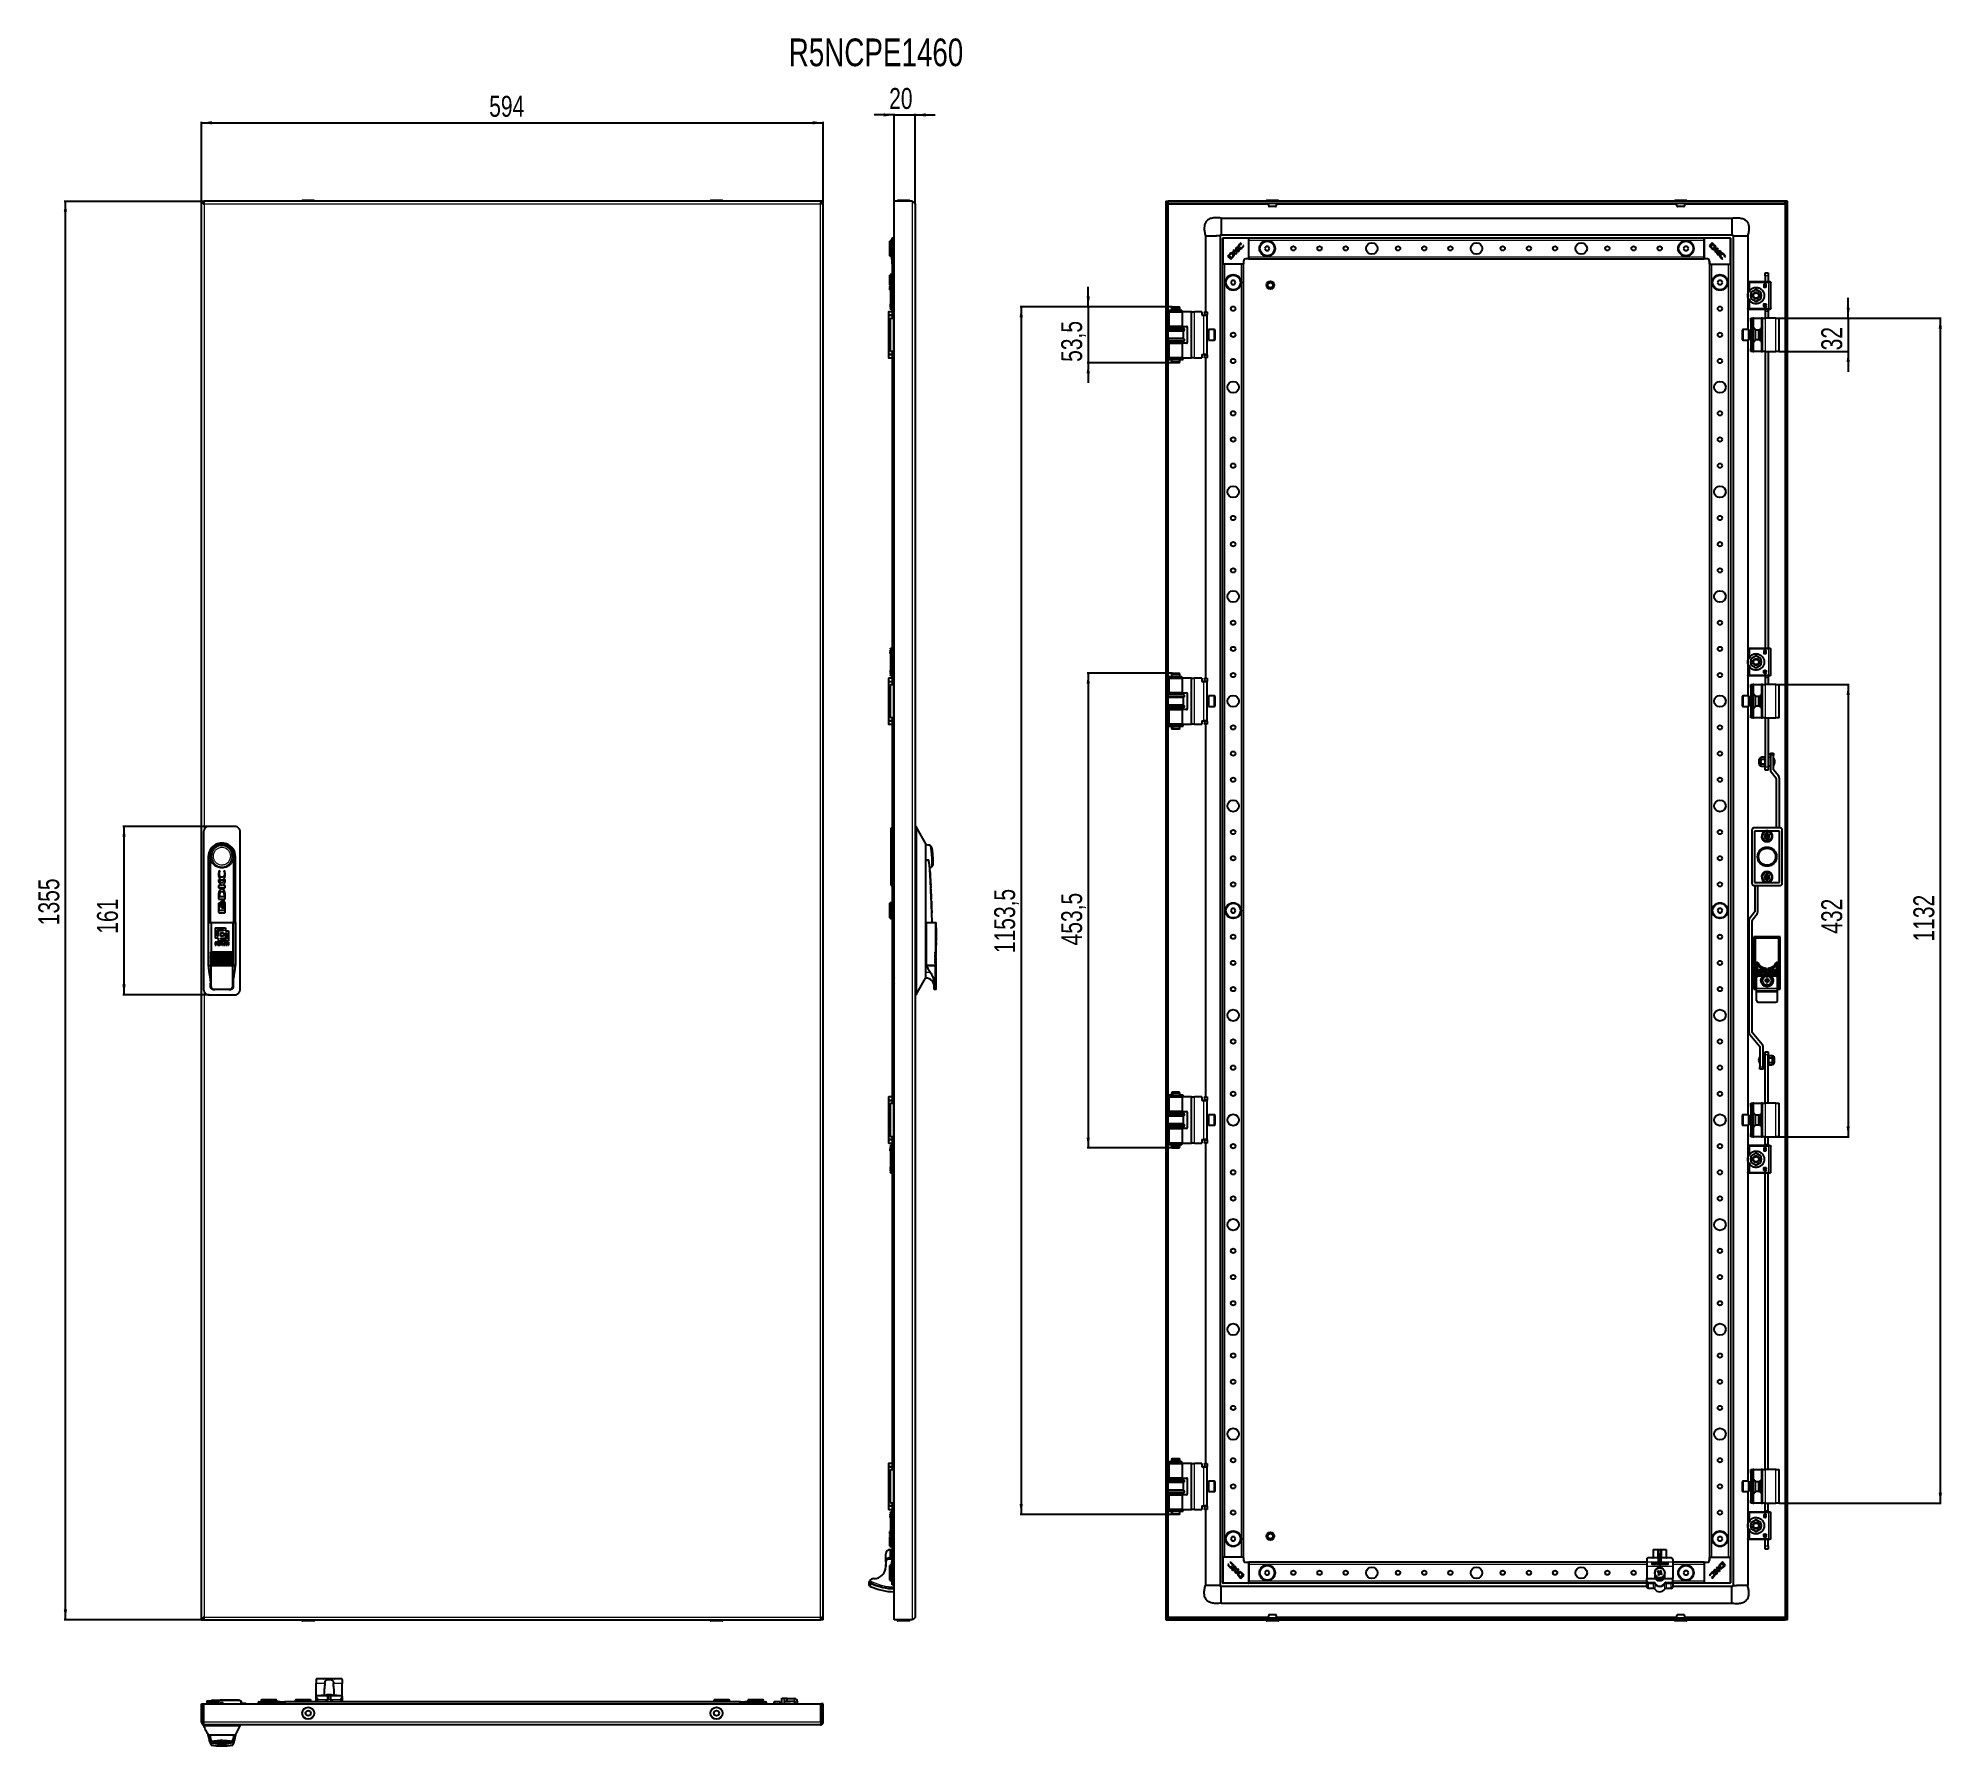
# Model space of a CAD drawing. Header units: millimetres. Extents: x -321 to 1498, y -588 to 1043.
import ezdxf

# ---------------------------------------------------------------- set-up
doc = ezdxf.new("R2010")
doc.units = ezdxf.units.MM
doc.layers.add('FORMAT', color=7, linetype='Continuous')
doc.styles.add('SLDTEXTSTYLE0', font='TXT', dxfattribs={"width": 0.75})
doc.dimstyles.new('SLDDIMSTYLE0', dxfattribs={"dimtxt": 20, "dimasz": 10, "dimexe": 0, "dimexo": 0.0625, "dimgap": 5, "dimtad": 2, "dimdec": 1, "dimrnd": 1e-09, "dimzin": 12, "dimdsep": 46, "dimtxsty": 'SLDTEXTSTYLE0', "dimsah": 1, "dimcen": 0.09, "dimadec": 0, "dimazin": 3, "dimtfac": 1, "dimtofl": 0, "dimtmove": 0, "dimatfit": 3, "dimfxl": 0, "dimfrac": 2, "dimtolj": 1, "dimtzin": 12, "dimarcsym": 0})
doc.dimstyles.new('SLDDIMSTYLE1', dxfattribs={"dimtxt": 20, "dimasz": 10, "dimexe": 0, "dimexo": 0.0625, "dimgap": 5, "dimtad": 2, "dimdec": 1, "dimrnd": 1e-09, "dimzin": 12, "dimdsep": 46, "dimtxsty": 'SLDTEXTSTYLE0', "dimsah": 1, "dimcen": 0.09, "dimadec": 0, "dimazin": 3, "dimtfac": 1, "dimtmove": 0, "dimatfit": 0, "dimfxl": 0, "dimfrac": 2, "dimtolj": 1, "dimtzin": 12, "dimarcsym": 0})

msp = doc.modelspace()

# ---------------------------------------------------------------- texts
at = {"layer": 'FORMAT', "insert": (396.57, 1042.76), "char_height": 26.458, "attachment_point": 1, "style": 'SLDTEXTSTYLE0'}
msp.add_mtext('R5NCPE1460', dxfattribs=at)

# ---------------------------------------------------------------- blocks, each defined once
blk = doc.blocks.new('_D')
at = {"layer": 'FORMAT'}
for p, q in [((-164.5, 887.2), (-164.5, 963.2)), ((-164.5, 962.2), (429.5, 962.2)), ((429.5, 887.2), (429.5, 963.2))]:
    blk.add_line(p, q, dxfattribs=at)
for points in [[(-164.5, 962.2), (-154.5, 960.7), (-154.5, 963.8)], [(429.5, 962.2), (419.5, 963.8), (419.5, 960.7)]]:
    blk.add_solid(points, dxfattribs=at)
at = {"layer": 'FORMAT', "insert": (110.4, 988), "char_height": 20, "attachment_point": 1, "style": 'SLDTEXTSTYLE0'}
blk.add_mtext('594', dxfattribs=at)
blk = doc.blocks.new('_D_1')
at = {"layer": 'FORMAT'}
for p, q in [((-164.5, 887.2), (-295.5, 887.2)), ((-294.5, -467.8), (-294.5, 887.2)), ((-164.5, -467.8), (-295.5, -467.8))]:
    blk.add_line(p, q, dxfattribs=at)
for points in [[(-294.5, 887.2), (-296, 877.2), (-292.9, 877.2)], [(-294.5, -467.8), (-292.9, -457.8), (-296, -457.8)]]:
    blk.add_solid(points, dxfattribs=at)
at = {"layer": 'FORMAT', "insert": (-320.3, 195.8), "char_height": 20, "attachment_point": 1, "rotation": 90, "style": 'SLDTEXTSTYLE0'}
blk.add_mtext('1355', dxfattribs=at)
blk = doc.blocks.new('_D_2')
at = {"layer": 'FORMAT'}
for p, q in [((-157, 290.2), (-239.5, 290.2)), ((-238.5, 290.2), (-238.5, 129.2)), ((-157, 129.2), (-239.5, 129.2))]:
    blk.add_line(p, q, dxfattribs=at)
for points in [[(-238.5, 290.2), (-240, 280.2), (-236.9, 280.2)], [(-238.5, 129.2), (-236.9, 139.2), (-240, 139.2)]]:
    blk.add_solid(points, dxfattribs=at)
at = {"layer": 'FORMAT', "insert": (-264.3, 187.6), "char_height": 20, "attachment_point": 1, "rotation": 90, "style": 'SLDTEXTSTYLE0'}
blk.add_mtext('161', dxfattribs=at)
blk = doc.blocks.new('_D_3')
at = {"layer": 'FORMAT'}
for p, q in [((497.3, 969.7), (478, 969.7)), ((497.3, 887.2), (497.3, 970.7)), ((497.3, 969.7), (517.3, 969.7)), ((517.3, 884.6), (517.3, 970.7)), ((517.3, 969.7), (536.5, 969.7))]:
    blk.add_line(p, q, dxfattribs=at)
for points in [[(497.3, 969.7), (487.3, 971.3), (487.3, 968.2)], [(517.3, 969.7), (527.3, 968.2), (527.3, 971.3)]]:
    blk.add_solid(points, dxfattribs=at)
at = {"layer": 'FORMAT', "insert": (492.5, 995.5), "char_height": 20, "attachment_point": 1, "style": 'SLDTEXTSTYLE0'}
blk.add_mtext('20', dxfattribs=at)
blk = doc.blocks.new('_D_4')
at = {"layer": 'FORMAT'}
for p, q in [((682.6, 786.5), (682.6, 805.7)), ((762.7, 786.5), (681.6, 786.5)), ((682.6, 786.5), (682.6, 733)), ((762.7, 733), (681.6, 733)), ((682.6, 733), (682.6, 713.7))]:
    blk.add_line(p, q, dxfattribs=at)
for points in [[(682.6, 786.5), (684.2, 796.5), (681.1, 796.5)], [(682.6, 733), (681.1, 723), (684.2, 723)]]:
    blk.add_solid(points, dxfattribs=at)
at = {"layer": 'FORMAT', "insert": (656.8, 733.9), "char_height": 20, "attachment_point": 1, "rotation": 90, "style": 'SLDTEXTSTYLE0'}
blk.add_mtext('53,5', dxfattribs=at)
blk = doc.blocks.new('_D_5')
at = {"layer": 'FORMAT'}
for p, q in [((1342.6, 775.7), (1497.6, 775.7)), ((1496.6, 775.7), (1496.6, -356.3)), ((1342.6, -356.3), (1497.6, -356.3))]:
    blk.add_line(p, q, dxfattribs=at)
for points in [[(1496.6, 775.7), (1495.1, 765.7), (1498.2, 765.7)], [(1496.6, -356.3), (1498.2, -346.3), (1495.1, -346.3)]]:
    blk.add_solid(points, dxfattribs=at)
at = {"layer": 'FORMAT', "insert": (1470.9, 180.2), "char_height": 20, "attachment_point": 1, "rotation": 90, "style": 'SLDTEXTSTYLE0'}
blk.add_mtext('1132', dxfattribs=at)
blk = doc.blocks.new('_D_6')
at = {"layer": 'FORMAT'}
for p, q in [((1408.6, 775.7), (1408.6, 795)), ((1342.6, 775.7), (1409.6, 775.7)), ((1408.6, 775.7), (1408.6, 743.7)), ((1342.6, 743.7), (1409.6, 743.7)), ((1408.6, 743.7), (1408.6, 724.5))]:
    blk.add_line(p, q, dxfattribs=at)
for points in [[(1408.6, 775.7), (1410.2, 785.7), (1407.1, 785.7)], [(1408.6, 743.7), (1407.1, 733.7), (1410.2, 733.7)]]:
    blk.add_solid(points, dxfattribs=at)
at = {"layer": 'FORMAT', "insert": (1382.9, 744.9), "char_height": 20, "attachment_point": 1, "rotation": 90, "style": 'SLDTEXTSTYLE0'}
blk.add_mtext('32', dxfattribs=at)
blk = doc.blocks.new('_D_7')
at = {"layer": 'FORMAT'}
for p, q in [((762.7, 786.5), (617.6, 786.5)), ((618.6, 786.5), (618.6, -367)), ((762.7, -367), (617.6, -367))]:
    blk.add_line(p, q, dxfattribs=at)
for points in [[(618.6, 786.5), (617.1, 776.5), (620.2, 776.5)], [(618.6, -367), (620.2, -357), (617.1, -357)]]:
    blk.add_solid(points, dxfattribs=at)
at = {"layer": 'FORMAT', "insert": (592.8, 169.1), "char_height": 20, "attachment_point": 1, "rotation": 90, "style": 'SLDTEXTSTYLE0'}
blk.add_mtext('1153,5', dxfattribs=at)
blk = doc.blocks.new('_D_8')
at = {"layer": 'FORMAT'}
for p, q in [((1339.6, 425.7), (1409.6, 425.7)), ((1408.6, 425.7), (1408.6, -6.3)), ((1339.6, -6.3), (1409.6, -6.3))]:
    blk.add_line(p, q, dxfattribs=at)
for points in [[(1408.6, 425.7), (1407.1, 415.7), (1410.2, 415.7)], [(1408.6, -6.3), (1410.2, 3.7), (1407.1, 3.7)]]:
    blk.add_solid(points, dxfattribs=at)
at = {"layer": 'FORMAT', "insert": (1382.9, 187.6), "char_height": 20, "attachment_point": 1, "rotation": 90, "style": 'SLDTEXTSTYLE0'}
blk.add_mtext('432', dxfattribs=at)
blk = doc.blocks.new('_D_9')
at = {"layer": 'FORMAT'}
for p, q in [((762.7, 436.5), (681.6, 436.5)), ((682.6, 436.5), (682.6, -17)), ((762.7, -17), (681.6, -17))]:
    blk.add_line(p, q, dxfattribs=at)
for points in [[(682.6, 436.5), (681.1, 426.5), (684.2, 426.5)], [(682.6, -17), (684.2, -7), (681.1, -7)]]:
    blk.add_solid(points, dxfattribs=at)
at = {"layer": 'FORMAT', "insert": (656.8, 176.5), "char_height": 20, "attachment_point": 1, "rotation": 90, "style": 'SLDTEXTSTYLE0'}
blk.add_mtext('453,5', dxfattribs=at)

# ---------------------------------------------------------------- dimensions: what is measured, and where the dimension line sits
at = {"layer": 'FORMAT'}
for base, p1, p2, dimstyle, picture, middle in [((429.53, 962.22), (-164.47, 887.22), (429.53, 887.22), 'SLDDIMSTYLE0', '_D', (132.53, 962.22)), ((517.27, 969.72), (497.27, 887.22), (517.27, 884.62), 'SLDDIMSTYLE1', '_D_3', (507.27, 969.72))]:
    dim = msp.add_linear_dim(base=base, p1=p1, p2=p2, dimstyle=dimstyle, dxfattribs=at)
    dim.commit()
    dim.dimension.update_dxf_attribs({"geometry": picture, "text_midpoint": middle, "dimtype": 160})
for base, p1, p2, dimstyle, picture, middle in [((-294.48, 887.22), (-164.47, -467.78), (-164.47, 887.22), 'SLDDIMSTYLE0', '_D_1', (-294.48, 225.38)), ((682.63, 732.97), (762.71, 786.47), (762.71, 732.97), 'SLDDIMSTYLE1', '_D_4', (682.63, 759.72)), ((618.63, -367.03), (762.71, 786.47), (762.71, -367.03), 'SLDDIMSTYLE0', '_D_7', (618.63, 209.72)), ((1408.64, 743.72), (1342.63, 775.72), (1342.63, 743.72), 'SLDDIMSTYLE1', '_D_6', (1408.64, 759.72)), ((1496.64, -356.28), (1342.63, 775.72), (1342.63, -356.28), 'SLDDIMSTYLE0', '_D_5', (1496.64, 209.72)), ((682.63, -17.03), (762.71, 436.47), (762.71, -17.03), 'SLDDIMSTYLE0', '_D_9', (682.63, 209.72)), ((1408.64, -6.28), (1339.63, 425.72), (1339.63, -6.28), 'SLDDIMSTYLE0', '_D_8', (1408.64, 209.72)), ((-238.48, 129.22), (-156.97, 290.22), (-156.97, 129.22), 'SLDDIMSTYLE0', '_D_2', (-238.48, 209.72))]:
    dim = msp.add_linear_dim(base=base, p1=p1, p2=p2, angle=90, dimstyle=dimstyle, dxfattribs=at)
    dim.commit()
    dim.dimension.update_dxf_attribs({"geometry": picture, "text_midpoint": middle, "dimtype": 160})

# ---------------------------------------------------------------- linework, layer by layer
at = {"color": 7, "linetype": 'Continuous', "lineweight": 25}
for p, q in [((-164.47, 887.22), (-162.47, 887.22)), ((-164.47, -467.78), (-164.47, 887.22)), ((427.23, 887.22), (-162.17, 887.22)), ((-162.17, 885.49), (-162.17, 887.22)), ((-68.22, 887.97), (-68.22, 887.22)), ((-67.97, 888.22), (-56.97, 888.22)), ((-56.72, 887.22), (-56.72, 887.97)), ((321.78, 887.97), (321.78, 887.22)), ((322.03, 888.22), (324.52, 888.22)), ((324.52, 888.22), (333.03, 888.22)), ((333.28, 887.22), (333.28, 887.97)), ((427.23, 887.22), (427.23, 885.52)), ((429.53, 887.22), (427.53, 887.22)), ((429.53, -467.78), (429.53, 887.22)), ((497.27, -467.78), (497.27, 887.22)), ((514.67, 887.22), (497.27, 887.22)), ((500.52, 887.97), (500.52, 887.22)), ((500.77, 888.22), (501.67, 888.22)), ((501.67, 888.22), (511.77, 888.22)), ((512.02, 887.22), (512.02, 887.97)), ((517.27, 884.62), (517.27, 287.22)), ((756.63, 887.22), (758.63, 887.22)), ((756.63, 887.22), (756.63, -467.78)), ((758.63, 887.22), (758.63, -467.78)), ((758.93, 885.22), (758.93, 887.22)), ((1348.33, 887.22), (758.93, 887.22)), ((1348.33, 885.22), (758.93, 885.22)), ((759.23, 884.62), (759.03, 885.22)), ((852.88, 887.97), (852.88, 887.22)), ((853.13, 888.22), (864.13, 888.22)), ((864.38, 887.22), (864.38, 887.97)), ((1242.88, 887.97), (1242.88, 887.22)), ((1243.13, 888.22), (1251.64, 888.22)), ((1251.64, 888.22), (1254.13, 888.22)), ((1254.38, 887.22), (1254.38, 887.97)), ((1348.24, 885.22), (1348.03, 884.62)), ((1348.33, 885.22), (1348.33, 887.22)), ((1350.63, 887.22), (1348.63, 887.22)), ((1348.63, -467.78), (1348.63, 887.22)), ((1350.63, -467.78), (1350.63, 887.22)), ((809.63, 871.22), (809.63, 855.39)), ((809.63, 871.22), (1297.63, 871.22)), ((809.63, 855.22), (1297.63, 855.22)), ((493.77, 849.72), (493.27, 849.22)), ((493.27, 842.22), (493.27, 849.22)), ((493.27, 835.22), (493.27, 842.22)), ((495.27, 849.72), (493.77, 849.72)), ((493.77, 849.72), (493.77, 842.22)), ((493.77, 842.22), (493.77, 834.72)), ((495.05, 841.16), (495.07, 841.16)), ((495.27, 837.94), (495.05, 837.94)), ((495.07, 847.58), (495.27, 847.58)), ((495.07, 845.59), (495.07, 847.58)), ((495.07, 845.59), (495.27, 845.59)), ((495.07, 843.62), (495.07, 845.59)), ((495.07, 843.62), (495.27, 843.62)), ((495.07, 842.57), (495.27, 842.57)), ((495.07, 841.53), (495.07, 842.57)), ((495.07, 841.53), (495.27, 841.53)), ((495.07, 840.14), (495.07, 841.53)), ((495.07, 840.14), (495.27, 840.14)), ((495.07, 839.65), (495.07, 840.14)), ((495.07, 839.65), (495.27, 839.65)), ((495.07, 838.85), (495.07, 839.65)), ((495.07, 838.85), (495.27, 838.85)), ((495.07, 838.07), (495.07, 838.85)), ((495.27, 827.52), (495.27, 851.92)), ((495.57, 852.22), (497.27, 852.22)), ((794.63, 854.22), (795.61, 854.22)), ((794.63, 854.22), (794.63, 781.72)), ((795.61, 854.22), (798.07, 854.22)), ((798.07, 854.22), (801.63, 854.22)), ((801.63, 854.22), (805.2, 854.22)), ((808.63, 854.22), (808.63, -434.78)), ((811.13, 827.52), (811.13, 851.92)), ((811.43, 852.22), (835.83, 852.22)), ((817.77, 836.82), (815.78, 834.83)), ((821.83, 840.88), (820.78, 839.83)), ((820.78, 839.83), (823.74, 836.87)), ((823.22, 839.49), (821.83, 840.88)), ((823.71, 842.76), (823.22, 839.49)), ((823.56, 839.18), (826.22, 839.35)), ((824.8, 837.93), (823.56, 839.18)), ((824.51, 843.55), (823.71, 842.76)), ((823.74, 836.87), (824.8, 837.93)), ((824.03, 840.46), (824.51, 843.55)), ((827.51, 840.64), (824.03, 840.46)), ((826.22, 839.35), (827.51, 840.64)), ((829.07, 846.68), (828.74, 847.37)), ((828.93, 846.54), (829.07, 846.68)), ((830.88, 845.11), (830.78, 845)), ((831.13, 844.6), (830.88, 845.11)), ((836.13, 851.92), (836.13, 852.22)), ((836.13, 852.22), (1271.13, 852.22)), ((836.13, 851.92), (836.13, 851.28)), ((836.13, 850.22), (836.13, 851.28)), ((836.13, 834.22), (836.13, 850.22)), ((852.48, 844.22), (851.32, 842.22)), ((851.32, 842.22), (852.48, 840.22)), ((854.79, 844.22), (852.48, 844.22)), ((852.48, 840.22), (854.79, 840.22)), ((855.94, 842.22), (854.79, 844.22)), ((854.79, 840.22), (855.94, 842.22)), ((1252.48, 844.22), (1251.32, 842.22)), ((1251.32, 842.22), (1252.48, 840.22)), ((1254.79, 844.22), (1252.48, 844.22)), ((1252.48, 840.22), (1254.79, 840.22)), ((1255.94, 842.22), (1254.79, 844.22)), ((1254.79, 840.22), (1255.94, 842.22)), ((1271.13, 851.92), (1271.13, 852.22)), ((1271.13, 851.28), (1271.13, 851.92)), ((1271.13, 850.22), (1271.13, 851.28)), ((1271.13, 834.22), (1271.13, 850.22)), ((1271.43, 852.22), (1295.83, 852.22)), ((1278.74, 847.58), (1275.78, 844.62)), ((1275.78, 844.62), (1277.67, 842.73)), ((1279.44, 846.05), (1277.26, 843.87)), ((1277.26, 843.87), (1277.94, 843.21)), ((1277.67, 842.73), (1277.69, 842.71)), ((1280.73, 845.59), (1278.74, 847.58)), ((1280.19, 845.33), (1279.44, 846.05)), ((1283.74, 842.57), (1280.78, 839.61)), ((1280.78, 839.61), (1281.84, 838.56)), ((1281.84, 838.56), (1283.09, 839.8)), ((1283.09, 839.8), (1283.26, 837.14)), ((1283.26, 837.14), (1284.55, 835.85)), ((1283.4, 840.14), (1284.79, 841.53)), ((1286.67, 839.65), (1283.4, 840.14)), ((1284.79, 841.53), (1283.74, 842.57)), ((1284.37, 839.33), (1287.46, 838.85)), ((1284.55, 835.85), (1284.37, 839.33)), ((1287.46, 838.85), (1286.67, 839.65)), ((1296.13, 851.92), (1296.13, 827.52)), ((1298.63, 854.22), (1298.63, -434.78)), ((1312.63, 854.22), (1312.63, 809.9)), ((493.27, 835.22), (493.77, 834.72)), ((493.77, 834.72), (495.07, 834.72)), ((495.07, 834.62), (495.27, 834.62)), ((495.07, 834.29), (495.07, 834.62)), ((495.07, 834.29), (495.27, 834.29)), ((495.07, 833.61), (495.07, 834.29)), ((495.07, 833.61), (495.27, 833.61)), ((495.07, 832.58), (495.27, 832.58)), ((495.07, 832.47), (495.07, 832.58)), ((495.07, 832.47), (495.27, 832.47)), ((495.07, 832.23), (495.07, 832.47)), ((495.07, 831.87), (495.07, 832.23)), ((495.07, 832.23), (495.27, 832.23)), ((495.07, 831.87), (495.27, 831.87)), ((495.27, 827.22), (495.27, 810.22)), ((495.27, 827.22), (495.57, 827.22)), ((496.22, 827.22), (495.57, 827.22)), ((496.22, 827.22), (497.27, 827.22)), ((811.13, -407.78), (811.13, 827.22)), ((811.43, 827.22), (811.13, 827.22)), ((812.08, 827.22), (811.43, 827.22)), ((813.13, 827.22), (812.08, 827.22)), ((829.13, 827.22), (813.13, 827.22)), ((815.78, 834.83), (818.74, 831.87)), ((818.03, 836.28), (817.3, 835.53)), ((817.3, 835.53), (819.49, 833.35)), ((818.74, 831.87), (820.63, 833.76)), ((819.49, 833.35), (820.14, 834.03)), ((820.63, 833.76), (820.65, 833.78)), ((830.19, 827.22), (829.13, 827.22)), ((830.83, 827.22), (830.19, 827.22)), ((831.13, 827.22), (830.83, 827.22)), ((831.13, 830.22), (831.13, 827.52)), ((831.13, -407.78), (831.13, 827.22)), ((835.83, 832.22), (833.13, 832.22)), ((836.13, 833.17), (836.13, 834.22)), ((836.13, 833.17), (836.13, 832.52)), ((836.13, 832.22), (836.13, 832.52)), ((836.13, 832.22), (1271.13, 832.22)), ((1271.13, 833.17), (1271.13, 834.22)), ((1271.13, 832.52), (1271.13, 833.17)), ((1271.13, 832.22), (1271.13, 832.52)), ((1274.13, 832.22), (1271.43, 832.22)), ((1276.13, 827.52), (1276.13, 830.22)), ((1276.13, 827.22), (1276.13, -407.78)), ((1276.13, 827.22), (1276.43, 827.22)), ((1277.08, 827.22), (1276.43, 827.22)), ((1277.08, 827.22), (1278.13, 827.22)), ((1278.13, 827.22), (1294.13, 827.22)), ((1288.51, 832.23), (1289.02, 832.47)), ((1289.02, 832.47), (1288.91, 832.58)), ((1290.45, 834.42), (1290.59, 834.29)), ((1290.59, 834.29), (1291.28, 834.62)), ((1294.13, 827.22), (1295.19, 827.22)), ((1295.83, 827.22), (1295.19, 827.22)), ((1295.83, 827.22), (1296.13, 827.22)), ((1296.13, 827.22), (1296.13, -407.78)), ((1329.33, 818.92), (1332.33, 818.92)), ((1329.33, 815.92), (1329.33, 818.92)), ((1332.33, 818.92), (1332.33, 815.92)), ((493.77, 817.22), (493.27, 816.72)), ((493.27, 807.5), (493.27, 816.72)), ((493.27, 805.83), (493.27, 806.51)), ((493.27, 802.72), (493.27, 805.02)), ((493.27, 802.72), (493.67, 802.32)), ((493.67, 809.72), (493.67, 784.72)), ((495.27, 817.22), (493.77, 817.22)), ((493.77, 817.22), (493.77, 810.04)), ((497.16, 810.22), (495.67, 810.22)), ((819.98, 811.72), (818.82, 809.72)), ((818.82, 809.72), (819.98, 807.72)), ((822.29, 811.72), (819.98, 811.72)), ((819.98, 807.72), (822.29, 807.72)), ((823.44, 809.72), (822.29, 811.72)), ((822.29, 807.72), (823.44, 809.72)), ((1284.98, 811.72), (1283.82, 809.72)), ((1283.82, 809.72), (1284.98, 807.72)), ((1287.29, 811.72), (1284.98, 811.72)), ((1284.98, 807.72), (1287.29, 807.72)), ((1288.44, 809.72), (1287.29, 811.72)), ((1287.29, 807.72), (1288.44, 809.72)), ((1312.63, 809.72), (1312.63, 784.72)), ((1313.46, 800.35), (1314.97, 802.61)), ((1332.63, 810.22), (1314.63, 810.22)), ((1320.63, 802.94), (1315.68, 800.08)), ((1325.58, 800.08), (1320.63, 802.94)), ((1328.08, 807.18), (1328.08, 805.32)), ((1328.53, 805.32), (1328.53, 805.6)), ((1328.6, 806.93), (1328.6, 807.15)), ((1328.99, 806.93), (1328.6, 806.93)), ((1328.6, 806.58), (1329.03, 806.58)), ((1328.6, 805.99), (1328.6, 806.58)), ((1329.33, 815.92), (1329.33, 810.22)), ((1332.33, 815.92), (1332.33, 810.22)), ((1333.23, 810.22), (1332.98, 810.22)), ((1334.63, 784.72), (1334.63, 809.72)), ((495.27, 784.22), (495.27, 775.72)), ((495.67, 784.22), (497.27, 784.22)), ((758.98, 783.42), (758.98, 782.52)), ((758.98, 783.42), (771.87, 783.42)), ((758.98, 782.52), (771.87, 782.52)), ((762.71, 786.47), (762.13, 785.47)), ((762.13, 785.47), (762.13, 783.47)), ((770.13, 785.47), (762.13, 785.47)), ((766.89, 783.47), (762.13, 783.47)), ((762.13, 782.47), (762.13, 781.72)), ((766.89, 782.47), (762.13, 782.47)), ((762.63, 783.47), (762.63, 783.42)), ((762.63, 782.52), (762.63, 782.47)), ((762.71, 786.47), (769.56, 786.47)), ((770.13, 783.47), (766.89, 783.47)), ((770.13, 782.47), (766.89, 782.47)), ((770.13, 785.47), (769.56, 786.47)), ((769.63, 783.42), (769.63, 783.47)), ((769.63, 782.47), (769.63, 782.52)), ((770.13, 783.47), (770.13, 785.47)), ((770.13, 781.72), (770.13, 782.47)), ((771.87, 783.42), (771.96, 783.42)), ((771.87, 782.52), (771.96, 782.52)), ((771.96, 782.52), (771.96, 783.42)), ((771.96, 783.42), (772.17, 783.42)), ((771.96, 782.52), (772.17, 782.52)), ((772.17, 782.52), (772.17, 783.42)), ((1312.63, 784.55), (1312.63, 764.72)), ((1314.97, 791.84), (1313.46, 794.1)), ((1314.63, 784.22), (1332.63, 784.22)), ((1315.68, 800.08), (1315.68, 798.22)), ((1315.68, 796.22), (1315.68, 798.22)), ((1315.68, 798.22), (1317.65, 798.22)), ((1315.68, 796.22), (1315.68, 794.37)), ((1315.68, 796.22), (1317.65, 796.22)), ((1315.68, 794.37), (1320.63, 791.51)), ((1318.34, 798.22), (1317.65, 798.22)), ((1317.65, 796.22), (1318.34, 796.22)), ((1320.63, 791.51), (1325.58, 794.37)), ((1323.62, 798.22), (1322.93, 798.22)), ((1322.93, 796.22), (1323.62, 796.22)), ((1323.62, 798.22), (1325.58, 798.22)), ((1323.62, 796.22), (1325.58, 796.22)), ((1325.58, 798.22), (1325.58, 800.08)), ((1325.58, 798.22), (1325.58, 796.22)), ((1325.58, 794.37), (1325.58, 796.22)), ((1328.08, 787.27), (1328.08, 789.13)), ((1328.53, 789.13), (1328.53, 788.85)), ((1328.6, 787.87), (1328.6, 788.46)), ((1329.03, 787.87), (1328.6, 787.87)), ((1328.99, 787.52), (1328.6, 787.52)), ((1328.6, 787.52), (1328.6, 787.3)), ((1329.33, 784.3), (1329.33, 782.42)), ((1329.33, 782.42), (1329.33, 775.72)), ((1332.33, 784.3), (1332.33, 782.42)), ((1332.33, 782.42), (1332.33, 775.72)), ((1332.98, 784.22), (1333.23, 784.22)), ((491.72, 781.22), (491.72, 779.22)), ((495.27, 781.72), (492.22, 781.72)), ((492.22, 778.72), (495.27, 778.72)), ((492.22, 778.72), (492.22, 778.42)), ((492.22, 741.02), (492.22, 778.42)), ((492.22, 778.42), (495.22, 778.42)), ((493.77, 775.72), (496.77, 775.72)), ((493.77, 743.72), (493.77, 775.72)), ((494.72, 778.72), (494.72, 778.42)), ((495.22, 778.42), (495.27, 778.42)), ((497.27, 775.72), (496.77, 775.72)), ((758.63, 766.72), (773.63, 766.72)), ((773.63, 766.12), (758.63, 766.12)), ((759.68, 781.72), (759.68, 767.72)), ((759.68, 781.72), (772.58, 781.72)), ((772.58, 767.72), (759.68, 767.72)), ((762.13, 767.72), (762.13, 766.72)), ((770.13, 766.72), (770.13, 767.72)), ((772.58, 767.72), (772.58, 781.72)), ((780.68, 781.72), (772.58, 781.72)), ((772.58, 767.72), (776.68, 767.72)), ((773.63, 766.12), (773.63, 766.72)), ((774.33, 765.44), (773.63, 766.12)), ((773.63, 763.32), (774.33, 764.01)), ((777.18, 767.22), (777.18, 752.22)), ((781.18, 781.72), (780.68, 781.72)), ((781.18, 781.72), (784.18, 781.72)), ((781.18, 737.72), (781.18, 781.72)), ((791.18, 781.72), (784.18, 781.72)), ((791.18, 781.72), (791.18, 778.42)), ((791.18, 778.42), (793.18, 778.42)), ((793.18, 778.42), (796.18, 778.42)), ((793.68, 781.72), (796.18, 781.72)), ((793.68, 781.22), (793.68, 781.72)), ((793.68, 781.22), (793.68, 779.22)), ((793.68, 778.72), (793.68, 779.22)), ((796.18, 778.72), (793.68, 778.72)), ((793.68, 778.72), (793.68, 778.42)), ((796.18, 781.72), (796.18, 781.22)), ((796.18, 781.22), (796.18, 779.22)), ((796.18, 779.22), (796.18, 778.72)), ((796.18, 778.42), (796.18, 778.72)), ((796.18, 741.02), (796.18, 778.42)), ((803.08, 764.72), (797.68, 764.72)), ((797.68, 764.72), (797.68, 754.72)), ((803.68, 764.12), (803.68, 755.32)), ((1307.63, 757.47), (1307.63, 764.12)), ((1313.63, 764.72), (1308.23, 764.72)), ((1313.63, 757.17), (1313.63, 764.72)), ((1315.63, 764.72), (1315.13, 764.72)), ((1315.13, 764.72), (1315.13, 763.51)), ((1315.63, 775.72), (1317.63, 775.72)), ((1315.63, 774.72), (1315.63, 775.72)), ((1315.63, 773.72), (1315.63, 774.72)), ((1315.63, 772.72), (1315.63, 773.72)), ((1317.63, 772.72), (1315.63, 772.72)), ((1315.63, 772.72), (1315.63, 772.22)), ((1317.63, 772.22), (1315.63, 772.22)), ((1315.63, 772.22), (1315.63, 747.22)), ((1317.63, 775.72), (1317.63, 774.72)), ((1318.63, 775.72), (1317.63, 775.72)), ((1317.63, 773.72), (1317.63, 774.72)), ((1317.63, 773.72), (1317.63, 772.72)), ((1317.63, 772.72), (1317.63, 772.22)), ((1317.63, 772.22), (1317.63, 747.22)), ((1317.63, 765.72), (1318.63, 765.72)), ((1318.63, 775.72), (1325.63, 775.72)), ((1319.33, 765.72), (1318.63, 765.72)), ((1319.33, 765.72), (1319.33, 765.27)), ((1323.27, 764.22), (1320.13, 764.22)), ((1320.13, 755.22), (1320.13, 764.22)), ((1324.13, 763.72), (1323.27, 764.22)), ((1323.27, 755.22), (1323.27, 764.22)), ((1324.93, 753.72), (1324.93, 765.72)), ((1325.63, 765.72), (1324.93, 765.72)), ((1326.63, 775.72), (1325.63, 775.72)), ((1325.63, 765.72), (1326.63, 765.72)), ((1326.63, 743.72), (1326.63, 775.72)), ((1326.63, 775.72), (1329.63, 775.72)), ((1339.63, 775.72), (1329.63, 775.72)), ((1339.63, 775.72), (1342.63, 775.72)), ((1342.63, 743.72), (1342.63, 775.72)), ((773.63, 763.32), (758.63, 763.32)), ((773.63, 756.12), (758.63, 756.12)), ((773.63, 753.32), (758.63, 753.32)), ((758.63, 752.72), (773.63, 752.72)), ((759.68, 751.72), (759.68, 737.72)), ((759.68, 751.72), (772.58, 751.72)), ((762.13, 752.72), (762.13, 751.72)), ((770.13, 751.72), (770.13, 752.72)), ((772.58, 737.72), (772.58, 751.72)), ((776.68, 751.72), (772.58, 751.72)), ((773.63, 756.12), (773.63, 763.32)), ((774.33, 755.44), (773.63, 756.12)), ((773.63, 753.32), (774.33, 754.01)), ((773.63, 752.72), (773.63, 753.32)), ((797.43, 762.72), (796.18, 762.72)), ((796.18, 756.72), (797.43, 756.72)), ((797.68, 754.72), (803.08, 754.72)), ((1307.63, 755.32), (1307.63, 757.47)), ((1308.23, 754.72), (1313.63, 754.72)), ((1312.63, 754.72), (1312.63, 459.9)), ((1313.63, 754.72), (1313.63, 757.17)), ((1315.13, 762.72), (1313.88, 762.72)), ((1313.88, 756.72), (1315.13, 756.72)), ((1315.13, 763.51), (1315.13, 754.72)), ((1315.13, 754.72), (1315.63, 754.72)), ((1317.63, 747.22), (1315.63, 747.22)), ((1315.63, 747.22), (1315.63, 746.72)), ((1315.63, 745.72), (1315.63, 746.72)), ((1315.63, 746.72), (1317.63, 746.72)), ((1315.63, 744.72), (1315.63, 745.72)), ((1318.63, 753.72), (1317.63, 753.72)), ((1317.63, 747.22), (1317.63, 746.72)), ((1317.63, 746.72), (1317.63, 745.72)), ((1317.63, 744.72), (1317.63, 745.72)), ((1318.63, 753.72), (1319.33, 753.72)), ((1319.33, 754.17), (1319.33, 753.72)), ((1320.13, 755.22), (1323.27, 755.22)), ((1323.27, 755.22), (1324.13, 755.72)), ((1324.13, 755.72), (1324.13, 763.72)), ((1324.93, 753.72), (1325.63, 753.72)), ((1326.63, 753.72), (1325.63, 753.72)), ((491.72, 740.22), (491.72, 738.22)), ((495.22, 741.02), (492.22, 741.02)), ((492.22, 741.02), (492.22, 740.72)), ((495.27, 740.72), (492.22, 740.72)), ((492.22, 737.72), (495.27, 737.72)), ((496.77, 743.72), (493.77, 743.72)), ((494.72, 741.02), (494.72, 740.72)), ((495.27, 741.02), (495.22, 741.02)), ((495.27, 743.72), (495.27, 460.22)), ((496.77, 743.72), (497.27, 743.72)), ((758.98, 736.92), (758.98, 736.02)), ((758.98, 736.92), (762.98, 736.92)), ((758.98, 736.02), (762.98, 736.02)), ((772.58, 737.72), (759.68, 737.72)), ((762.13, 737.72), (762.13, 736.97)), ((766.89, 736.97), (762.13, 736.97)), ((762.13, 735.97), (762.13, 733.97)), ((766.89, 735.97), (762.13, 735.97)), ((762.13, 733.97), (762.71, 732.97)), ((762.13, 733.97), (766.89, 733.97)), ((762.63, 736.97), (762.63, 736.92)), ((762.63, 736.02), (762.63, 735.97)), ((766.78, 732.97), (762.71, 732.97)), ((762.98, 736.92), (763.63, 736.92)), ((762.98, 736.02), (763.63, 736.02)), ((763.63, 736.92), (763.97, 736.92)), ((763.63, 736.02), (763.97, 736.02)), ((763.97, 736.02), (763.97, 736.92)), ((763.97, 736.92), (763.97, 736.92)), ((763.97, 736.02), (763.97, 736.02)), ((769.56, 732.97), (766.78, 732.97)), ((770.13, 736.97), (766.89, 736.97)), ((770.13, 735.97), (766.89, 735.97)), ((766.89, 733.97), (770.13, 733.97)), ((769.06, 736.92), (769.06, 736.02)), ((769.06, 736.92), (769.08, 736.92)), ((769.06, 736.02), (769.08, 736.02)), ((769.08, 736.92), (770.38, 736.92)), ((769.08, 736.02), (770.38, 736.02)), ((769.56, 732.97), (770.13, 733.97)), ((769.63, 736.92), (769.63, 736.97)), ((769.63, 735.97), (769.63, 736.02)), ((770.13, 736.97), (770.13, 737.72)), ((770.13, 733.97), (770.13, 735.97)), ((770.38, 736.92), (771.1, 736.92)), ((770.38, 736.02), (771.1, 736.02)), ((771.1, 736.92), (773.28, 736.92)), ((771.1, 736.02), (773.28, 736.02)), ((772.58, 737.72), (780.68, 737.72)), ((773.28, 736.02), (773.28, 736.92)), ((780.68, 737.72), (781.18, 737.72)), ((784.18, 737.72), (781.18, 737.72)), ((784.18, 737.72), (791.18, 737.72)), ((791.18, 741.02), (793.18, 741.02)), ((791.18, 741.02), (791.18, 737.72)), ((796.18, 741.02), (793.18, 741.02)), ((793.68, 741.02), (793.68, 740.72)), ((793.68, 740.72), (796.18, 740.72)), ((793.68, 740.22), (793.68, 740.72)), ((793.68, 740.22), (793.68, 738.22)), ((793.68, 737.72), (793.68, 738.22)), ((796.18, 737.72), (793.68, 737.72)), ((794.63, 737.72), (794.63, 431.72)), ((796.18, 740.72), (796.18, 741.02)), ((796.18, 740.72), (796.18, 740.22)), ((796.18, 740.22), (796.18, 738.22)), ((796.18, 738.22), (796.18, 737.72)), ((1315.63, 743.72), (1315.63, 744.72)), ((1317.63, 743.72), (1315.63, 743.72)), ((1317.63, 744.72), (1317.63, 743.72)), ((1317.63, 743.72), (1318.63, 743.72)), ((1325.63, 743.72), (1318.63, 743.72)), ((1325.63, 743.72), (1326.63, 743.72)), ((1329.63, 743.72), (1326.63, 743.72)), ((1329.33, 743.72), (1329.33, 460.22)), ((1329.63, 743.72), (1339.63, 743.72)), ((1332.33, 743.72), (1332.33, 460.22)), ((1342.63, 743.72), (1339.63, 743.72)), ((493.67, 459.72), (493.67, 434.72)), ((497.27, 460.22), (495.67, 460.22)), ((1312.63, 459.72), (1312.63, 434.72)), ((1332.63, 460.22), (1314.63, 460.22)), ((1328.08, 457.18), (1328.08, 455.32)), ((1328.53, 455.32), (1328.53, 455.6)), ((1328.6, 456.93), (1328.6, 457.15)), ((1328.99, 456.93), (1328.6, 456.93)), ((1328.6, 456.58), (1329.03, 456.58)), ((1328.6, 455.99), (1328.6, 456.58)), ((1333.23, 460.22), (1332.98, 460.22)), ((1334.63, 434.72), (1334.63, 459.72)), ((1313.46, 450.35), (1314.97, 452.61)), ((1314.97, 441.84), (1313.46, 444.1)), ((1320.63, 452.94), (1315.68, 450.08)), ((1315.68, 450.08), (1315.68, 448.22)), ((1315.68, 446.22), (1315.68, 448.22)), ((1315.68, 448.22), (1317.65, 448.22)), ((1315.68, 446.22), (1315.68, 444.37)), ((1315.68, 446.22), (1317.65, 446.22)), ((1315.68, 444.37), (1320.63, 441.51)), ((1318.34, 448.22), (1317.65, 448.22)), ((1317.65, 446.22), (1318.34, 446.22)), ((1325.58, 450.08), (1320.63, 452.94)), ((1320.63, 441.51), (1325.58, 444.37)), ((1323.62, 448.22), (1322.93, 448.22)), ((1322.93, 446.22), (1323.62, 446.22)), ((1323.62, 448.22), (1325.58, 448.22)), ((1323.62, 446.22), (1325.58, 446.22)), ((1325.58, 448.22), (1325.58, 450.08)), ((1325.58, 448.22), (1325.58, 446.22)), ((1325.58, 444.37), (1325.58, 446.22)), ((1328.08, 437.27), (1328.08, 439.13)), ((1328.53, 439.13), (1328.53, 438.85)), ((1328.6, 437.87), (1328.6, 438.46)), ((1329.03, 437.87), (1328.6, 437.87)), ((1328.99, 437.52), (1328.6, 437.52)), ((1328.6, 437.52), (1328.6, 437.3)), ((491.72, 431.22), (491.72, 429.22)), ((495.27, 431.72), (492.22, 431.72)), ((492.22, 428.72), (495.27, 428.72)), ((492.22, 428.72), (492.22, 428.42)), ((492.22, 391.02), (492.22, 428.42)), ((492.22, 428.42), (495.22, 428.42)), ((493.77, 425.72), (496.77, 425.72)), ((493.77, 393.72), (493.77, 425.72)), ((494.72, 428.72), (494.72, 428.42)), ((495.22, 428.42), (495.27, 428.42)), ((495.27, 434.22), (495.27, 425.72)), ((495.67, 434.22), (497.27, 434.22)), ((497.27, 425.72), (496.77, 425.72)), ((758.98, 433.42), (758.98, 432.52)), ((758.98, 433.42), (771.87, 433.42)), ((758.98, 432.52), (771.87, 432.52)), ((759.68, 431.72), (759.68, 417.72)), ((759.68, 431.72), (772.58, 431.72)), ((762.71, 436.47), (762.13, 435.47)), ((762.13, 435.47), (762.13, 433.47)), ((770.13, 435.47), (762.13, 435.47)), ((766.89, 433.47), (762.13, 433.47)), ((762.13, 432.47), (762.13, 431.72)), ((766.89, 432.47), (762.13, 432.47)), ((762.63, 433.47), (762.63, 433.42)), ((762.63, 432.52), (762.63, 432.47)), ((762.71, 436.47), (769.56, 436.47)), ((770.13, 433.47), (766.89, 433.47)), ((770.13, 432.47), (766.89, 432.47)), ((770.13, 435.47), (769.56, 436.47)), ((769.63, 433.42), (769.63, 433.47)), ((769.63, 432.47), (769.63, 432.52)), ((770.13, 433.47), (770.13, 435.47)), ((770.13, 431.72), (770.13, 432.47)), ((771.87, 433.42), (771.96, 433.42)), ((771.87, 432.52), (771.96, 432.52)), ((771.96, 432.52), (771.96, 433.42)), ((771.96, 433.42), (772.17, 433.42)), ((771.96, 432.52), (772.17, 432.52)), ((772.17, 432.52), (772.17, 433.42)), ((772.58, 417.72), (772.58, 431.72)), ((780.68, 431.72), (772.58, 431.72)), ((781.18, 431.72), (780.68, 431.72)), ((781.18, 387.72), (781.18, 431.72)), ((781.18, 431.72), (784.18, 431.72)), ((791.18, 431.72), (784.18, 431.72)), ((791.18, 431.72), (791.18, 428.42)), ((791.18, 428.42), (793.18, 428.42)), ((793.18, 428.42), (796.18, 428.42)), ((793.68, 431.72), (796.18, 431.72)), ((793.68, 431.22), (793.68, 431.72)), ((793.68, 431.22), (793.68, 429.22)), ((793.68, 428.72), (793.68, 429.22)), ((796.18, 428.72), (793.68, 428.72)), ((793.68, 428.72), (793.68, 428.42)), ((796.18, 431.72), (796.18, 431.22)), ((796.18, 431.22), (796.18, 429.22)), ((796.18, 429.22), (796.18, 428.72)), ((796.18, 428.42), (796.18, 428.72)), ((796.18, 391.02), (796.18, 428.42)), ((1312.63, 434.55), (1312.63, 414.72)), ((1314.63, 434.22), (1332.63, 434.22)), ((1315.63, 425.72), (1317.63, 425.72)), ((1315.63, 424.72), (1315.63, 425.72)), ((1315.63, 423.72), (1315.63, 424.72)), ((1315.63, 422.72), (1315.63, 423.72)), ((1317.63, 422.72), (1315.63, 422.72)), ((1315.63, 422.72), (1315.63, 422.22)), ((1317.63, 422.22), (1315.63, 422.22)), ((1315.63, 422.22), (1315.63, 397.22)), ((1317.63, 425.72), (1317.63, 424.72)), ((1318.63, 425.72), (1317.63, 425.72)), ((1317.63, 423.72), (1317.63, 424.72)), ((1317.63, 423.72), (1317.63, 422.72)), ((1317.63, 422.72), (1317.63, 422.22)), ((1317.63, 422.22), (1317.63, 397.22)), ((1318.63, 425.72), (1325.63, 425.72)), ((1326.63, 425.72), (1325.63, 425.72)), ((1326.63, 393.72), (1326.63, 425.72)), ((1326.63, 425.72), (1329.63, 425.72)), ((1329.33, 434.3), (1329.33, 432.42)), ((1329.33, 432.42), (1329.33, 425.72)), ((1339.63, 425.72), (1329.63, 425.72)), ((1332.33, 434.3), (1332.33, 432.42)), ((1332.33, 432.42), (1332.33, 425.72)), ((1332.98, 434.22), (1333.23, 434.22)), ((1339.63, 425.72), (1342.63, 425.72)), ((1342.63, 393.72), (1342.63, 425.72)), ((758.63, 416.72), (773.63, 416.72)), ((773.63, 416.12), (758.63, 416.12)), ((773.63, 413.32), (758.63, 413.32)), ((773.63, 406.12), (758.63, 406.12)), ((773.63, 403.32), (758.63, 403.32)), ((758.63, 402.72), (773.63, 402.72)), ((772.58, 417.72), (759.68, 417.72)), ((759.68, 401.72), (759.68, 387.72)), ((759.68, 401.72), (772.58, 401.72)), ((762.13, 417.72), (762.13, 416.72)), ((762.13, 402.72), (762.13, 401.72)), ((770.13, 416.72), (770.13, 417.72)), ((770.13, 401.72), (770.13, 402.72)), ((772.58, 417.72), (776.68, 417.72)), ((772.58, 387.72), (772.58, 401.72)), ((776.68, 401.72), (772.58, 401.72)), ((773.63, 416.12), (773.63, 416.72)), ((774.33, 415.44), (773.63, 416.12)), ((773.63, 413.32), (774.33, 414.01)), ((773.63, 406.12), (773.63, 413.32)), ((774.33, 405.44), (773.63, 406.12)), ((773.63, 403.32), (774.33, 404.01)), ((773.63, 402.72), (773.63, 403.32)), ((777.18, 417.22), (777.18, 402.22)), ((797.43, 412.72), (796.18, 412.72)), ((796.18, 406.72), (797.43, 406.72)), ((803.08, 414.72), (797.68, 414.72)), ((797.68, 414.72), (797.68, 404.72)), ((797.68, 404.72), (803.08, 404.72)), ((803.68, 414.12), (803.68, 405.32)), ((1307.63, 407.47), (1307.63, 414.12)), ((1307.63, 405.32), (1307.63, 407.47)), ((1313.63, 414.72), (1308.23, 414.72)), ((1308.23, 404.72), (1313.63, 404.72)), ((1312.63, 404.72), (1312.63, 14.72)), ((1313.63, 407.17), (1313.63, 414.72)), ((1313.63, 404.72), (1313.63, 407.17)), ((1315.13, 412.72), (1313.88, 412.72)), ((1313.88, 406.72), (1315.13, 406.72)), ((1315.63, 414.72), (1315.13, 414.72)), ((1315.13, 414.72), (1315.13, 413.51)), ((1315.13, 413.51), (1315.13, 404.72)), ((1315.13, 404.72), (1315.63, 404.72)), ((1317.63, 415.72), (1318.63, 415.72)), ((1318.63, 403.72), (1317.63, 403.72)), ((1319.33, 415.72), (1318.63, 415.72)), ((1318.63, 403.72), (1319.33, 403.72)), ((1319.33, 415.72), (1319.33, 415.27)), ((1319.33, 404.17), (1319.33, 403.72)), ((1323.27, 414.22), (1320.13, 414.22)), ((1320.13, 405.22), (1320.13, 414.22)), ((1320.13, 405.22), (1323.27, 405.22)), ((1324.13, 413.72), (1323.27, 414.22)), ((1323.27, 405.22), (1323.27, 414.22)), ((1323.27, 405.22), (1324.13, 405.72)), ((1324.13, 405.72), (1324.13, 413.72)), ((1324.93, 403.72), (1324.93, 415.72)), ((1325.63, 415.72), (1324.93, 415.72)), ((1324.93, 403.72), (1325.63, 403.72)), ((1325.63, 415.72), (1326.63, 415.72)), ((1326.63, 403.72), (1325.63, 403.72)), ((491.72, 390.22), (491.72, 388.22)), ((495.22, 391.02), (492.22, 391.02)), ((492.22, 391.02), (492.22, 390.72)), ((495.27, 390.72), (492.22, 390.72)), ((492.22, 387.72), (495.27, 387.72)), ((496.77, 393.72), (493.77, 393.72)), ((494.72, 391.02), (494.72, 390.72)), ((495.27, 391.02), (495.22, 391.02)), ((495.27, 393.72), (495.27, 288.72)), ((496.77, 393.72), (497.27, 393.72)), ((758.98, 386.92), (758.98, 386.02)), ((758.98, 386.92), (762.98, 386.92)), ((758.98, 386.02), (762.98, 386.02)), ((772.58, 387.72), (759.68, 387.72)), ((762.13, 387.72), (762.13, 386.97)), ((766.89, 386.97), (762.13, 386.97)), ((762.13, 385.97), (762.13, 383.97)), ((766.89, 385.97), (762.13, 385.97)), ((762.13, 383.97), (762.71, 382.97)), ((762.13, 383.97), (766.89, 383.97)), ((762.63, 386.97), (762.63, 386.92)), ((762.63, 386.02), (762.63, 385.97)), ((766.78, 382.97), (762.71, 382.97)), ((762.98, 386.92), (763.63, 386.92)), ((762.98, 386.02), (763.63, 386.02)), ((763.63, 386.92), (763.97, 386.92)), ((763.63, 386.02), (763.97, 386.02)), ((763.97, 386.02), (763.97, 386.92)), ((763.97, 386.92), (763.97, 386.92)), ((763.97, 386.02), (763.97, 386.02)), ((769.56, 382.97), (766.78, 382.97)), ((770.13, 386.97), (766.89, 386.97)), ((770.13, 385.97), (766.89, 385.97)), ((766.89, 383.97), (770.13, 383.97)), ((769.06, 386.92), (769.06, 386.02)), ((769.06, 386.92), (769.08, 386.92)), ((769.06, 386.02), (769.08, 386.02)), ((769.08, 386.92), (770.38, 386.92)), ((769.08, 386.02), (770.38, 386.02)), ((769.56, 382.97), (770.13, 383.97)), ((769.63, 386.92), (769.63, 386.97)), ((769.63, 385.97), (769.63, 386.02)), ((770.13, 386.97), (770.13, 387.72)), ((770.13, 383.97), (770.13, 385.97)), ((770.38, 386.92), (771.1, 386.92)), ((770.38, 386.02), (771.1, 386.02)), ((771.1, 386.92), (773.28, 386.92)), ((771.1, 386.02), (773.28, 386.02)), ((772.58, 387.72), (780.68, 387.72)), ((773.28, 386.02), (773.28, 386.92)), ((780.68, 387.72), (781.18, 387.72)), ((784.18, 387.72), (781.18, 387.72)), ((784.18, 387.72), (791.18, 387.72)), ((791.18, 391.02), (793.18, 391.02)), ((791.18, 391.02), (791.18, 387.72)), ((796.18, 391.02), (793.18, 391.02)), ((793.68, 391.02), (793.68, 390.72)), ((793.68, 390.72), (796.18, 390.72)), ((793.68, 390.22), (793.68, 390.72)), ((793.68, 390.22), (793.68, 388.22)), ((793.68, 387.72), (793.68, 388.22)), ((796.18, 387.72), (793.68, 387.72)), ((794.63, 387.72), (794.63, 31.72)), ((796.18, 390.72), (796.18, 391.02)), ((796.18, 390.72), (796.18, 390.22)), ((796.18, 390.22), (796.18, 388.22)), ((796.18, 388.22), (796.18, 387.72)), ((1317.63, 397.22), (1315.63, 397.22)), ((1315.63, 397.22), (1315.63, 396.72)), ((1315.63, 395.72), (1315.63, 396.72)), ((1315.63, 396.72), (1317.63, 396.72)), ((1315.63, 394.72), (1315.63, 395.72)), ((1315.63, 393.72), (1315.63, 394.72)), ((1317.63, 393.72), (1315.63, 393.72)), ((1317.63, 397.22), (1317.63, 396.72)), ((1317.63, 396.72), (1317.63, 395.72)), ((1317.63, 394.72), (1317.63, 395.72)), ((1317.63, 394.72), (1317.63, 393.72)), ((1317.63, 393.72), (1318.63, 393.72)), ((1325.63, 393.72), (1318.63, 393.72)), ((1325.63, 393.72), (1326.63, 393.72)), ((1329.63, 393.72), (1326.63, 393.72)), ((1329.33, 393.72), (1329.33, 346.92)), ((1329.63, 393.72), (1339.63, 393.72)), ((1332.33, 393.72), (1332.33, 346.92)), ((1342.63, 393.72), (1339.63, 393.72)), ((1324.13, 354.87), (1323.63, 354.37)), ((1323.63, 349.47), (1323.63, 354.37)), ((1323.63, 349.47), (1324.13, 348.97)), ((1325.33, 355.77), (1324.13, 355.77)), ((1324.13, 351.92), (1324.13, 355.77)), ((1324.13, 348.07), (1324.13, 351.92)), ((1324.13, 348.07), (1325.33, 348.07)), ((1325.68, 356.37), (1325.33, 355.77)), ((1325.33, 351.92), (1325.33, 355.77)), ((1325.33, 348.07), (1325.33, 351.92)), ((1325.33, 348.07), (1325.68, 347.47)), ((1328.79, 356.37), (1325.68, 356.37)), ((1328.79, 354.15), (1325.68, 354.15)), ((1328.79, 349.7), (1325.68, 349.7)), ((1328.79, 347.47), (1325.68, 347.47)), ((1329.13, 355.77), (1328.79, 356.37)), ((1328.79, 347.47), (1329.13, 348.07)), ((1329.13, 355.77), (1329.13, 348.07)), ((1329.33, 354.87), (1329.13, 354.87)), ((1329.13, 348.97), (1329.33, 348.97)), ((1329.33, 343.92), (1329.33, 346.92)), ((1334.33, 355.92), (1332.33, 355.92)), ((1332.33, 347.92), (1334.33, 347.92)), ((1332.33, 346.92), (1332.33, 343.92)), ((1334.33, 360.22), (1337.33, 360.22)), ((1334.33, 358.22), (1334.33, 360.22)), ((1334.33, 358.22), (1334.33, 344.29)), ((1337.33, 360.22), (1337.33, 358.22)), ((1337.33, 344.29), (1337.33, 358.22)), ((1332.33, 343.92), (1329.33, 343.92)), ((1335.02, 342.31), (1339.89, 336.14)), ((1342.25, 338), (1337.38, 344.17)), ((1339.93, 336.01), (1339.93, 288.72)), ((1342.93, 288.72), (1342.93, 336.01)), ((-162.47, 284.72), (-162.47, 134.72)), ((-132.97, 290.22), (-156.97, 290.22)), ((-127.47, 134.72), (-127.47, 284.72)), ((494.37, 286.72), (494.37, 288.72)), ((494.37, 288.72), (495.27, 288.72)), ((494.37, 235.72), (494.37, 286.72)), ((495.67, 288.32), (495.67, 286.72)), ((495.67, 287.92), (497.27, 287.92)), ((495.67, 286.72), (495.67, 235.72)), ((518.27, 290.22), (517.27, 290.22)), ((517.27, 287.22), (517.27, 284.72)), ((517.27, 284.72), (517.27, 134.72)), ((518.27, 284.72), (518.27, 134.72)), ((527.27, 274.22), (519.35, 288.31)), ((527.27, 274.22), (527.27, 268.75)), ((1316.63, 286.72), (1316.63, 235.72)), ((1343.63, 288.72), (1318.63, 288.72)), ((1319.13, 285.72), (1319.13, 236.72)), ((1329.53, 285.72), (1319.13, 285.72)), ((1329.23, 280.89), (1328.86, 281.32)), ((1330.43, 281.32), (1328.86, 281.32)), ((1329.23, 280.56), (1328.86, 280.12)), ((1328.86, 280.12), (1330.43, 280.12)), ((1330.43, 280.89), (1329.23, 280.89)), ((1329.23, 280.56), (1330.43, 280.56)), ((1330.53, 283), (1330.53, 281.42)), ((1330.97, 282.63), (1330.53, 283)), ((1330.53, 280.02), (1330.53, 278.45)), ((1330.97, 278.82), (1330.53, 278.45)), ((1330.97, 282.63), (1330.97, 281.42)), ((1330.97, 280.02), (1330.97, 278.82)), ((1331.3, 282.63), (1331.73, 283)), ((1331.3, 281.42), (1331.3, 282.63)), ((1331.3, 278.82), (1331.3, 280.02)), ((1331.3, 278.82), (1331.73, 278.45)), ((1331.73, 281.42), (1331.73, 283)), ((1331.73, 278.45), (1331.73, 280.02)), ((1333.41, 281.32), (1331.83, 281.32)), ((1333.04, 280.89), (1331.83, 280.89)), ((1331.83, 280.56), (1333.04, 280.56)), ((1331.83, 280.12), (1333.41, 280.12)), ((1343.13, 285.72), (1332.74, 285.72)), ((1333.04, 280.89), (1333.41, 281.32)), ((1333.04, 280.56), (1333.41, 280.12)), ((1343.13, 236.72), (1343.13, 285.72)), ((1345.63, 235.72), (1345.63, 286.72)), ((-157.97, 261.22), (-157.97, 158.22)), ((-155.97, 198.22), (-155.97, 258.22)), ((-155.97, 258.22), (-155.97, 258.22)), ((-133.98, 258.22), (-133.97, 258.22)), ((-133.97, 258.22), (-133.97, 198.22)), ((-131.97, 158.22), (-131.97, 261.22)), ((527.27, 268.75), (527.27, 261.22)), ((527.27, 261.22), (527.27, 158.22)), ((-147.67, 247.9), (-148.2, 244.74)), ((-145.33, 235.56), (-148.12, 239.35)), ((-148.12, 239.35), (-148.12, 237.66)), ((-148.12, 237.66), (-145.16, 233.67)), ((-146.59, 247.52), (-147.67, 247.9)), ((-146.59, 247.23), (-146.59, 247.52)), ((-141.83, 239.44), (-145.33, 235.56)), ((-144.47, 233.67), (-141.83, 236.7)), ((-142.19, 247.5), (-142.99, 247.78)), ((-142.99, 247.78), (-142.99, 247.55)), ((-141.75, 244.72), (-142.19, 247.5)), ((-141.83, 236.7), (-141.83, 239.44)), ((531.79, 241.55), (531.39, 250.74)), ((531.51, 247.52), (531.46, 247.9)), ((531.52, 247.52), (531.47, 247.9)), ((531.47, 247.9), (531.59, 244.74)), ((531.52, 247.23), (531.51, 247.52)), ((531.52, 247.52), (531.51, 247.52)), ((531.53, 247.23), (531.52, 247.52)), ((531.53, 247.23), (531.52, 247.23)), ((531.88, 239.46), (531.78, 241.55)), ((531.79, 241.54), (531.78, 241.54)), ((532.06, 235.56), (531.83, 239.35)), ((532.04, 235.95), (531.9, 239.05)), ((531.9, 237.66), (532.14, 233.67)), ((534.21, 253.16), (534.22, 253.35)), ((1319.13, 236.72), (1329.53, 236.72)), ((1328.86, 242.32), (1330.43, 242.32)), ((1329.23, 241.89), (1328.86, 242.32)), ((1329.23, 241.56), (1328.86, 241.12)), ((1330.43, 241.12), (1328.86, 241.12)), ((1329.23, 241.89), (1330.43, 241.89)), ((1330.43, 241.56), (1329.23, 241.56)), ((1330.53, 242.42), (1330.53, 244)), ((1330.97, 243.63), (1330.53, 244)), ((1330.53, 239.45), (1330.53, 241.02)), ((1330.97, 239.82), (1330.53, 239.45)), ((1330.97, 242.42), (1330.97, 243.63)), ((1330.97, 239.82), (1330.97, 241.02)), ((1331.3, 243.63), (1331.73, 244)), ((1331.3, 243.63), (1331.3, 242.42)), ((1331.3, 241.02), (1331.3, 239.82)), ((1331.3, 239.82), (1331.73, 239.45)), ((1331.73, 244), (1331.73, 242.42)), ((1331.73, 241.02), (1331.73, 239.45)), ((1331.83, 242.32), (1333.41, 242.32)), ((1331.83, 241.89), (1333.04, 241.89)), ((1333.04, 241.56), (1331.83, 241.56)), ((1333.41, 241.12), (1331.83, 241.12)), ((1332.74, 236.72), (1343.13, 236.72)), ((1333.04, 241.89), (1333.41, 242.32)), ((1333.04, 241.56), (1333.41, 241.12)), ((-145.16, 233.67), (-148.12, 233.67)), ((-148.12, 233.67), (-148.12, 231.44)), ((-148.12, 231.44), (-141.83, 231.44)), ((-148.11, 225.04), (-148.11, 220.81)), ((-148.11, 220.81), (-141.82, 220.81)), ((-147.16, 225.7), (-147.24, 224.73)), ((-147.24, 224.73), (-147.24, 223.17)), ((-147.24, 223.17), (-142.6, 223.17)), ((-145.01, 218.58), (-145.24, 218.72)), ((-144.27, 219.1), (-144.95, 219.1)), ((-144.64, 218.17), (-144.87, 218.46)), ((-141.83, 233.67), (-144.47, 233.67)), ((-143.18, 219.1), (-143.88, 219.1)), ((-142.6, 223.17), (-142.6, 224.59)), ((-141.85, 225.86), (-142.03, 227.48)), ((-141.82, 224.86), (-141.85, 225.86)), ((-141.83, 231.44), (-141.83, 233.67)), ((-141.82, 224.84), (-141.82, 224.86)), ((-141.82, 224.82), (-141.82, 224.84)), ((-141.82, 220.81), (-141.82, 224.82)), ((494.37, 233.72), (494.37, 235.72)), ((494.37, 233.72), (495.27, 233.72)), ((495.27, 233.72), (495.27, 25.72)), ((495.67, 235.72), (495.67, 234.12)), ((497.27, 234.52), (495.67, 234.52)), ((532.03, 235.95), (532.06, 235.56)), ((532.1, 234.3), (532.05, 235.56)), ((532.06, 235.56), (532.05, 235.56)), ((532.08, 233.67), (532.07, 233.67)), ((532.14, 233.67), (532.08, 233.67)), ((532.23, 231.44), (532.13, 233.67)), ((532.17, 231.44), (532.17, 231.45)), ((532.17, 231.44), (532.17, 231.44)), ((532.29, 230.18), (532.24, 231.44)), ((532.28, 230.17), (532.28, 230.18)), ((532.39, 227.72), (532.3, 229.86)), ((532.4, 227.72), (532.39, 227.72)), ((532.6, 223.17), (532.4, 227.75)), ((532.45, 225.7), (532.49, 224.73)), ((532.46, 225.7), (532.5, 224.73)), ((532.57, 223.17), (532.56, 223.17)), ((532.69, 220.81), (532.59, 223.17)), ((532.64, 220.81), (532.64, 220.81)), ((532.81, 218.34), (532.7, 220.81)), ((532.76, 219.1), (532.77, 219.1)), ((532.77, 219.1), (532.78, 219.1)), ((532.8, 218.58), (532.79, 218.72)), ((532.82, 218.17), (532.8, 218.46)), ((1318.63, 233.72), (1343.63, 233.72)), ((1319.33, 233.72), (1319.33, 208.49)), ((1322.33, 208.49), (1322.33, 233.72)), ((-148.12, 216.22), (-148.12, 208.37)), ((-147.61, 209.84), (-147.61, 216.08)), ((-147.61, 216.08), (-147.03, 216.08)), ((-142.32, 209.84), (-147.61, 209.84)), ((-147.03, 216.87), (-147.46, 216.87)), ((-147.46, 207.72), (-142.49, 207.72)), ((-147.03, 216.08), (-147.03, 216.87)), ((-145.3, 212.91), (-145.03, 213.04)), ((-145.1, 212.44), (-144.43, 212.44)), ((-144.88, 213.16), (-144.64, 213.43)), ((-144.53, 215.8), (-144.26, 217.36)), ((-144.25, 214.23), (-144.53, 215.8)), ((-144.26, 217.36), (-144.49, 217.93)), ((-144.49, 213.67), (-144.25, 214.23)), ((-144.03, 212.44), (-143.33, 212.44)), ((-142.32, 213.52), (-142.32, 209.84)), ((-141.83, 208.37), (-141.83, 216.22)), ((493.77, 217.22), (493.27, 216.72)), ((493.27, 209.72), (493.27, 216.72)), ((493.27, 202.72), (493.27, 209.72)), ((493.27, 202.72), (493.77, 202.22)), ((495.27, 217.22), (493.77, 217.22)), ((493.77, 217.22), (493.77, 209.72)), ((493.77, 209.72), (493.77, 202.22)), ((493.77, 202.22), (495.27, 202.22)), ((532.84, 216.87), (532.82, 216.87)), ((532.85, 216.87), (532.83, 216.87)), ((532.89, 216.41), (532.84, 217.65)), ((532.87, 216.08), (532.84, 216.87)), ((532.88, 216.08), (532.85, 216.87)), ((532.86, 216.08), (532.85, 216.08)), ((532.86, 216.08), (532.88, 216.08)), ((532.87, 216.9), (532.92, 215.8)), ((532.91, 216.09), (532.89, 216.41)), ((532.95, 215.2), (532.91, 215.99)), ((533, 213.96), (532.95, 215.2)), ((533.04, 213.16), (533.02, 213.43)), ((533.05, 212.91), (533.04, 213.04)), ((533.18, 209.84), (533.06, 212.51)), ((533.06, 212.44), (533.06, 212.44)), ((533.07, 212.44), (533.07, 212.44)), ((533.18, 208.37), (533.12, 209.82)), ((533.14, 209.84), (533.13, 209.84)), ((533.26, 207.72), (533.17, 209.84)), ((533.69, 198.22), (533.27, 207.73)), ((819.98, 211.72), (818.82, 209.72)), ((818.82, 209.72), (819.98, 207.72)), ((822.29, 211.72), (819.98, 211.72)), ((819.98, 207.72), (822.29, 207.72)), ((823.44, 209.72), (822.29, 211.72)), ((822.29, 207.72), (823.44, 209.72)), ((1284.98, 211.72), (1283.82, 209.72)), ((1283.82, 209.72), (1284.98, 207.72)), ((1287.29, 211.72), (1284.98, 211.72)), ((1284.98, 207.72), (1287.29, 207.72)), ((1288.44, 209.72), (1287.29, 211.72)), ((1287.29, 207.72), (1288.44, 209.72)), ((1313.83, 200.4), (1313.83, 93.42)), ((1319.29, 208.37), (1314.53, 202.4)), ((1316.83, 93.42), (1316.83, 200.4)), ((1316.88, 200.53), (1321.64, 206.5)), ((-157.94, 198.22), (-157.94, 157.72)), ((-157.94, 198.22), (-155.32, 198.22)), ((-155.32, 198.22), (-134.63, 198.22)), ((-155.32, 198.22), (-155.32, 170.22)), ((-151.32, 193.22), (-141.56, 193.22)), ((-151.32, 193.22), (-151.32, 183.46)), ((-148.39, 183.46), (-151.32, 183.46)), ((-149.37, 191.27), (-149.37, 185.42)), ((-149.37, 191.27), (-143.51, 191.27)), ((-148.39, 185.42), (-149.37, 185.42)), ((-143.51, 190.3), (-148.39, 190.3)), ((-148.39, 190.3), (-148.39, 185.42)), ((-148.39, 183.46), (-148.39, 180.53)), ((-146.44, 188.34), (-146.44, 185.42)), ((-146.44, 188.34), (-143.51, 188.34)), ((-143.51, 185.42), (-146.44, 185.42)), ((-146.44, 183.46), (-146.44, 182.49)), ((-146.44, 183.46), (-141.56, 183.46)), ((-140.58, 182.49), (-146.44, 182.49)), ((-143.51, 191.27), (-143.51, 190.3)), ((-143.51, 188.34), (-143.51, 185.42)), ((-141.56, 193.22), (-141.56, 190.3)), ((-141.56, 190.3), (-138.63, 190.3)), ((-141.56, 188.34), (-141.56, 183.46)), ((-141.56, 188.34), (-140.58, 188.34)), ((-140.58, 188.34), (-140.58, 182.49)), ((-138.63, 190.3), (-138.63, 180.53)), ((-134.63, 198.22), (-134.63, 170.22)), ((-134.63, 198.22), (-132.01, 198.22)), ((-132.01, 198.22), (-132.01, 157.72)), ((527.27, 198.22), (527.48, 198.22)), ((527.48, 198.22), (527.72, 198.22)), ((527.72, 198.22), (527.72, 157.72)), ((527.72, 198.22), (536.83, 198.22)), ((536.83, 198.22), (536.83, 170.22)), ((536.83, 198.22), (537.48, 198.22)), ((537.23, 193.22), (537.48, 193.22)), ((537.23, 193.22), (537.23, 183.46)), ((537.41, 183.46), (537.23, 183.46)), ((537.35, 191.27), (537.35, 185.42)), ((537.36, 191.27), (537.35, 191.27)), ((537.36, 185.42), (537.35, 185.42)), ((537.36, 191.27), (537.36, 185.42)), ((537.36, 191.27), (537.48, 191.27)), ((537.41, 185.42), (537.36, 185.42)), ((537.48, 190.3), (537.41, 190.3)), ((537.41, 190.3), (537.41, 185.42)), ((537.41, 183.46), (537.41, 180.53)), ((537.46, 188.34), (537.46, 185.42)), ((537.47, 188.34), (537.46, 188.34)), ((537.47, 185.42), (537.46, 185.42)), ((537.46, 183.46), (537.46, 182.49)), ((537.47, 183.46), (537.46, 183.46)), ((537.47, 182.49), (537.46, 182.49)), ((537.47, 191.27), (537.47, 193.22)), ((537.47, 188.34), (537.47, 190.3)), ((537.47, 188.34), (537.47, 185.42)), ((537.47, 188.34), (537.48, 188.34)), ((537.47, 183.46), (537.47, 185.42)), ((537.48, 185.42), (537.47, 185.42)), ((537.47, 183.46), (537.47, 182.49)), ((537.47, 183.46), (537.48, 183.46)), ((537.47, 180.53), (537.47, 182.49)), ((537.48, 182.49), (537.47, 182.49)), ((537.48, 193.22), (537.48, 198.22)), ((537.48, 190.3), (537.48, 191.27)), ((537.48, 185.42), (537.48, 188.34)), ((537.48, 182.49), (537.48, 183.46)), ((1343.63, 184.72), (1318.63, 184.72)), ((1318.63, 184.72), (1318.63, 134.72)), ((1318.82, 135.91), (1318.82, 183.54)), ((1319.82, 184.54), (1342.45, 184.54)), ((1343.45, 183.54), (1343.45, 135.91)), ((1343.63, 134.72), (1343.63, 184.72)), ((-155.57, 170.12), (-155.37, 170.12)), ((-134.58, 170.12), (-155.37, 170.12)), ((-134.58, 168.72), (-155.37, 168.72)), ((-134.58, 167.32), (-155.37, 167.32)), ((-134.58, 165.92), (-155.37, 165.92)), ((-134.58, 164.52), (-155.37, 164.52)), ((-149.25, 179.66), (-151.31, 179.66)), ((-151.31, 179.66), (-151.31, 176.69)), ((-151.31, 176.69), (-150.44, 176.69)), ((-150.44, 179.17), (-150.44, 178.37)), ((-150.44, 179.17), (-149.37, 179.17)), ((-149.41, 178.37), (-150.44, 178.37)), ((-150.44, 177.87), (-150.44, 176.69)), ((-150.44, 177.87), (-149.51, 177.87)), ((-148.88, 177.39), (-148.86, 177.07)), ((-148.73, 176.69), (-147.77, 176.69)), ((-138.63, 180.53), (-148.39, 180.53)), ((-147.94, 177.13), (-147.96, 177.48)), ((-147.94, 177.13), (-147.94, 177.11)), ((-147.77, 176.78), (-147.77, 176.69)), ((-145.94, 179.66), (-147.47, 176.69)), ((-147.47, 176.69), (-146.54, 176.69)), ((-146.54, 176.69), (-146.25, 177.3)), ((-146.25, 177.3), (-144.58, 177.3)), ((-146.02, 177.8), (-145.42, 179.06)), ((-144.82, 177.8), (-146.02, 177.8)), ((-144.91, 179.66), (-145.94, 179.66)), ((-145.42, 179.06), (-144.82, 177.8)), ((-143.36, 176.69), (-144.91, 179.66)), ((-144.58, 177.3), (-144.29, 176.69)), ((-144.29, 176.69), (-143.36, 176.69)), ((-141.59, 179.66), (-142.9, 179.66)), ((-142.9, 179.66), (-142.9, 176.69)), ((-142.9, 176.69), (-142.06, 176.69)), ((-142.06, 179.09), (-142.06, 176.69)), ((-142.06, 179.09), (-141.19, 176.69)), ((-140.73, 177.4), (-141.59, 179.66)), ((-141.19, 176.69), (-140.27, 176.69)), ((-139.88, 179.66), (-140.73, 177.4)), ((-140.27, 176.69), (-139.4, 179.09)), ((-138.56, 179.66), (-139.88, 179.66)), ((-139.4, 179.09), (-139.4, 176.69)), ((-139.4, 176.69), (-138.56, 176.69)), ((-138.56, 179.66), (-138.56, 176.69)), ((-134.58, 170.12), (-134.37, 170.12)), ((536.29, 170.12), (536.72, 170.12)), ((536.29, 168.72), (536.72, 168.72)), ((536.29, 167.32), (536.72, 167.32)), ((536.29, 165.92), (536.72, 165.92)), ((536.29, 164.52), (536.72, 164.52)), ((537.38, 170.12), (536.72, 170.12)), ((537.38, 168.72), (536.72, 168.72)), ((537.38, 167.32), (536.72, 167.32)), ((537.38, 165.92), (536.72, 165.92)), ((537.38, 164.52), (536.72, 164.52)), ((537.48, 168.82), (536.83, 168.82)), ((537.48, 167.42), (536.83, 167.42)), ((537.48, 166.02), (536.83, 166.02)), ((537.48, 164.62), (536.83, 164.62)), ((537.48, 168.82), (536.98, 170.12)), ((537.48, 167.42), (536.98, 168.72)), ((537.48, 166.02), (536.98, 167.32)), ((537.48, 164.62), (536.98, 165.92)), ((537.48, 163.22), (536.98, 164.52)), ((537.37, 179.66), (537.23, 179.66)), ((537.23, 179.66), (537.23, 176.69)), ((537.23, 176.69), (537.3, 176.69)), ((537.29, 179.17), (537.29, 178.37)), ((537.3, 179.17), (537.29, 179.17)), ((537.3, 178.37), (537.29, 178.37)), ((537.29, 177.87), (537.29, 176.69)), ((537.3, 177.87), (537.29, 177.87)), ((537.3, 179.17), (537.3, 178.37)), ((537.3, 179.17), (537.36, 179.17)), ((537.36, 178.37), (537.3, 178.37)), ((537.3, 177.87), (537.3, 176.69)), ((537.3, 177.87), (537.35, 177.87)), ((537.38, 176.69), (537.4, 176.69)), ((537.4, 178.13), (537.39, 178.13)), ((537.39, 176.69), (537.43, 176.69)), ((537.48, 180.53), (537.41, 180.53)), ((537.43, 178.83), (537.42, 178.83)), ((537.43, 177.48), (537.42, 177.48)), ((537.42, 177.13), (537.42, 177.11)), ((537.43, 177.13), (537.42, 177.13)), ((537.43, 177.11), (537.42, 177.11)), ((537.42, 176.78), (537.42, 176.69)), ((537.43, 176.78), (537.42, 176.78)), ((537.43, 177.13), (537.43, 177.11)), ((537.43, 176.78), (537.43, 176.69)), ((537.47, 179.66), (537.44, 176.69)), ((537.44, 176.69), (537.47, 176.69)), ((537.46, 177.8), (537.47, 179.06)), ((537.47, 177.8), (537.46, 177.8)), ((537.46, 176.69), (537.46, 177.3)), ((537.47, 177.3), (537.46, 177.3)), ((537.48, 179.66), (537.47, 179.66)), ((537.47, 177.8), (537.48, 179.06)), ((537.48, 179.06), (537.47, 179.06)), ((537.47, 177.3), (537.47, 178.12)), ((537.47, 177.8), (537.48, 177.8)), ((537.47, 177.3), (537.48, 177.3)), ((537.47, 176.69), (537.47, 177.3)), ((537.48, 179.66), (537.48, 180.53)), ((537.48, 179.03), (537.48, 179.66)), ((537.48, 179.06), (537.48, 177.8)), ((537.48, 170.22), (537.48, 177.3)), ((-157.94, 157.72), (-155.32, 157.72)), ((-157.94, 157.22), (-155.32, 157.22)), ((-155.97, 157.22), (-155.97, 157.72)), ((-134.58, 163.12), (-155.37, 163.12)), ((-134.58, 161.72), (-155.37, 161.72)), ((-134.58, 160.32), (-155.37, 160.32)), ((-155.32, 159.02), (-155.32, 157.72)), ((-155.32, 157.72), (-134.63, 157.72)), ((-155.32, 137.22), (-155.32, 157.22)), ((-155.32, 157.22), (-134.63, 157.22)), ((-134.63, 159.02), (-134.63, 157.72)), ((-134.63, 157.72), (-132.01, 157.72)), ((-134.63, 137.22), (-134.63, 157.22)), ((-134.63, 157.22), (-132.01, 157.22)), ((-133.97, 157.72), (-133.97, 157.22)), ((527.27, 158.22), (527.27, 157.22)), ((527.27, 157.72), (527.48, 157.72)), ((527.48, 157.22), (527.27, 157.22)), ((527.27, 150.69), (527.27, 145.22)), ((527.48, 157.72), (527.72, 157.72)), ((527.48, 157.22), (527.72, 157.22)), ((527.72, 157.72), (536.83, 157.72)), ((527.72, 157.22), (536.83, 157.22)), ((535.48, 157.22), (535.46, 157.72)), ((536.29, 163.12), (536.72, 163.12)), ((536.29, 161.72), (536.72, 161.72)), ((536.29, 160.32), (536.72, 160.32)), ((537.38, 163.12), (536.72, 163.12)), ((537.38, 161.72), (536.72, 161.72)), ((537.38, 160.32), (536.72, 160.32)), ((537.48, 163.22), (536.83, 163.22)), ((537.48, 161.82), (536.83, 161.82)), ((537.48, 160.42), (536.83, 160.42)), ((536.83, 159.02), (536.83, 157.72)), ((537.48, 159.02), (536.83, 159.02)), ((536.83, 157.72), (537.48, 157.72)), ((536.83, 137.22), (536.83, 157.22)), ((536.83, 157.22), (537.48, 157.22)), ((537.48, 161.82), (536.98, 163.12)), ((537.48, 160.42), (536.98, 161.72)), ((537.48, 159.02), (536.98, 160.32)), ((537.48, 157.72), (537.48, 159.02)), ((537.48, 134.22), (537.48, 157.22)), ((1320.1, 150.22), (1320.09, 150.22)), ((1320.12, 150.22), (1320.1, 150.22)), ((1342.15, 150.22), (1320.12, 150.22)), ((1320.63, 147.72), (1320.63, 138.02)), ((1321.13, 135.77), (1321.13, 145.77)), ((1321.5, 146.75), (1321.5, 147.72)), ((1322.04, 157.67), (1321.58, 159.22)), ((1322.04, 153.18), (1321.78, 152.92)), ((1325.63, 149.02), (1321.93, 149.02)), ((1321.93, 148.16), (1325.63, 148.16)), ((1322.04, 153.18), (1322.04, 157.67)), ((1329.13, 153.18), (1322.04, 153.18)), ((1322.63, 147.27), (1326.24, 147.27)), ((1326.07, 147.72), (1326.07, 147.27)), ((1329.13, 153.37), (1329.38, 153.59)), ((1329.13, 153.37), (1329.13, 153.18)), ((1329.13, 153.18), (1329.38, 152.92)), ((1333.14, 153.37), (1332.88, 153.59)), ((1333.14, 153.18), (1332.88, 152.92)), ((1333.14, 153.18), (1333.14, 153.37)), ((1340.23, 153.18), (1333.14, 153.18)), ((1336.03, 147.27), (1339.63, 147.27)), ((1336.2, 147.27), (1336.2, 147.72)), ((1340.33, 149.02), (1336.63, 149.02)), ((1336.63, 148.16), (1340.33, 148.16)), ((1340.23, 157.67), (1340.68, 159.22)), ((1340.23, 157.67), (1340.23, 153.18)), ((1340.23, 153.18), (1340.48, 152.92)), ((1340.77, 147.72), (1340.77, 146.75)), ((1341.13, 135.77), (1341.13, 145.77)), ((1341.63, 138.02), (1341.63, 147.72)), ((1342.16, 150.22), (1342.15, 150.22)), ((1342.18, 150.22), (1342.16, 150.22)), ((-156.97, 129.22), (-132.97, 129.22)), ((-155.93, 137.22), (-155.93, 140.31)), ((-151.7, 134.22), (-152.64, 134.22)), ((-138.25, 134.22), (-151.7, 134.22)), ((-137.31, 134.22), (-138.25, 134.22)), ((-134.01, 137.22), (-134.01, 140.31)), ((496.25, 143.5), (496.56, 143.42)), ((496.56, 142.33), (496.25, 142.24)), ((496.56, 144.87), (496.56, 144.79)), ((496.56, 143.42), (496.56, 142.33)), ((496.56, 140.95), (496.56, 140.88)), ((517.27, 134.72), (517.27, 132.23)), ((517.27, 132.23), (517.27, -465.18)), ((518.27, 129.22), (517.27, 129.22)), ((519.35, 131.14), (527.27, 145.22)), ((527.27, 145.22), (527.48, 145.22)), ((535.48, 137.22), (535.48, 140.31)), ((537.2, 134.22), (535.48, 134.22)), ((537.48, 134.22), (537.2, 134.22)), ((1318.63, 134.72), (1321.13, 134.72)), ((1321.13, 134.91), (1319.82, 134.91)), ((1321.13, 133.27), (1321.13, 135.77)), ((1321.13, 133.27), (1341.13, 133.27)), ((1321.13, 132.27), (1321.13, 133.27)), ((1321.13, 123.77), (1321.13, 132.27)), ((1329.57, 142.99), (1329.21, 143.42)), ((1329.57, 142.76), (1329.21, 142.33)), ((1331.02, 142.99), (1329.57, 142.99)), ((1329.57, 142.76), (1331.02, 142.76)), ((1331.02, 142.99), (1330.5, 143.5)), ((1331.02, 142.76), (1330.5, 142.24)), ((1331.02, 144.43), (1330.59, 144.79)), ((1331.02, 141.31), (1330.59, 140.95)), ((1331.02, 144.43), (1331.02, 142.99)), ((1331.02, 142.76), (1331.02, 141.31)), ((1331.25, 144.43), (1331.68, 144.79)), ((1331.25, 142.99), (1331.25, 144.43)), ((1331.25, 142.99), (1331.76, 143.5)), ((1332.69, 142.99), (1331.25, 142.99)), ((1331.25, 141.31), (1331.25, 142.76)), ((1331.25, 142.76), (1331.76, 142.24)), ((1331.25, 142.76), (1332.69, 142.76)), ((1331.25, 141.31), (1331.68, 140.95)), ((1332.69, 142.99), (1333.05, 143.42)), ((1332.69, 142.76), (1333.05, 142.33)), ((1341.13, 133.27), (1341.13, 135.77)), ((1342.45, 134.91), (1341.13, 134.91)), ((1341.13, 134.72), (1343.63, 134.72)), ((1341.13, 132.27), (1341.13, 133.27)), ((1341.13, 123.77), (1341.13, 132.27)), ((1322.63, 122.27), (1339.63, 122.27)), ((1314.6, 91.35), (1324.29, 79.98)), ((1326.57, 81.93), (1316.88, 93.29)), ((1324.33, 79.85), (1324.33, 60.42)), ((1327.33, 60.42), (1327.33, 79.85)), ((1329.33, 71.92), (1329.33, 74.92)), ((1329.33, 74.92), (1332.33, 74.92)), ((1332.33, 74.92), (1332.33, 71.92)), ((1324.33, 58.42), (1324.33, 60.42)), ((1327.33, 58.42), (1324.33, 58.42)), ((1329.33, 70.92), (1327.33, 70.92)), ((1327.33, 62.92), (1329.33, 62.92)), ((1327.33, 60.42), (1327.33, 58.42)), ((1329.33, 25.72), (1329.33, 71.92)), ((1332.33, 25.72), (1332.33, 71.92)), ((1332.53, 69.87), (1332.33, 69.87)), ((1332.33, 63.97), (1332.53, 63.97)), ((1332.88, 71.37), (1332.53, 70.77)), ((1332.53, 70.77), (1332.53, 63.07)), ((1332.53, 63.07), (1332.88, 62.47)), ((1332.88, 71.37), (1335.99, 71.37)), ((1332.88, 69.15), (1335.99, 69.15)), ((1332.88, 64.7), (1335.99, 64.7)), ((1332.88, 62.47), (1335.99, 62.47)), ((1336.33, 70.77), (1335.99, 71.37)), ((1335.99, 62.47), (1336.33, 63.07)), ((1337.53, 70.77), (1336.33, 70.77)), ((1336.33, 70.77), (1336.33, 63.07)), ((1336.33, 63.07), (1337.53, 63.07)), ((1337.53, 70.77), (1337.53, 63.07)), ((1338.03, 69.37), (1337.53, 69.87)), ((1337.53, 63.97), (1338.03, 64.47)), ((1338.03, 69.37), (1338.03, 64.47)), ((762.71, 36.47), (762.13, 35.47)), ((762.71, 36.47), (769.56, 36.47)), ((770.13, 35.47), (769.56, 36.47)), ((491.72, 31.22), (491.72, 29.22)), ((495.27, 31.72), (492.22, 31.72)), ((492.22, 28.72), (495.27, 28.72)), ((492.22, 28.72), (492.22, 28.42)), ((492.22, -8.98), (492.22, 28.42)), ((492.22, 28.42), (495.22, 28.42)), ((493.77, -6.28), (493.77, 25.72)), ((493.77, 25.72), (496.77, 25.72)), ((494.72, 28.72), (494.72, 28.42)), ((495.22, 28.42), (495.27, 28.42)), ((497.27, 25.72), (496.77, 25.72)), ((758.98, 33.42), (758.98, 32.52)), ((762.98, 33.42), (758.98, 33.42)), ((762.98, 32.52), (758.98, 32.52)), ((759.68, 31.72), (759.68, 17.72)), ((759.68, 31.72), (772.58, 31.72)), ((762.13, 35.47), (762.13, 33.47)), ((770.13, 35.47), (762.13, 35.47)), ((762.13, 33.47), (770.13, 33.47)), ((762.13, 32.47), (762.13, 31.72)), ((762.13, 32.47), (770.13, 32.47)), ((762.63, 33.47), (762.63, 33.42)), ((762.63, 32.52), (762.63, 32.47)), ((763.63, 33.42), (762.98, 33.42)), ((763.63, 32.52), (762.98, 32.52)), ((763.97, 33.42), (763.63, 33.42)), ((763.97, 32.52), (763.63, 32.52)), ((763.97, 32.52), (763.97, 33.42)), ((763.97, 33.42), (763.97, 33.42)), ((763.97, 32.52), (763.97, 32.52)), ((769.06, 33.42), (769.06, 32.52)), ((769.08, 33.42), (769.06, 33.42)), ((769.08, 32.52), (769.06, 32.52)), ((770.38, 33.42), (769.08, 33.42)), ((770.38, 32.52), (769.08, 32.52)), ((769.63, 33.42), (769.63, 33.47)), ((769.63, 32.47), (769.63, 32.52)), ((770.13, 33.47), (770.13, 35.47)), ((770.13, 31.72), (770.13, 32.47)), ((771.1, 33.42), (770.38, 33.42)), ((771.1, 32.52), (770.38, 32.52)), ((773.28, 33.42), (771.1, 33.42)), ((773.28, 32.52), (771.1, 32.52)), ((772.58, 17.72), (772.58, 31.72)), ((780.68, 31.72), (772.58, 31.72)), ((773.28, 32.52), (773.28, 33.42)), ((781.18, 31.72), (780.68, 31.72)), ((781.18, -12.28), (781.18, 31.72)), ((781.18, 31.72), (784.18, 31.72)), ((791.18, 31.72), (784.18, 31.72)), ((791.18, 31.72), (791.18, 28.42)), ((791.18, 28.42), (793.18, 28.42)), ((793.18, 28.42), (796.18, 28.42)), ((793.68, 31.72), (796.18, 31.72)), ((793.68, 31.22), (793.68, 31.72)), ((793.68, 31.22), (793.68, 29.22)), ((793.68, 28.72), (793.68, 29.22)), ((796.18, 28.72), (793.68, 28.72)), ((793.68, 28.72), (793.68, 28.42)), ((796.18, 31.72), (796.18, 31.22)), ((796.18, 31.22), (796.18, 29.22)), ((796.18, 29.22), (796.18, 28.72)), ((796.18, 28.42), (796.18, 28.72)), ((796.18, -8.98), (796.18, 28.42)), ((1315.63, 25.72), (1317.63, 25.72)), ((1315.63, 24.72), (1315.63, 25.72)), ((1315.63, 23.72), (1315.63, 24.72)), ((1315.63, 22.72), (1315.63, 23.72)), ((1317.63, 22.72), (1315.63, 22.72)), ((1315.63, 22.72), (1315.63, 22.22)), ((1317.63, 22.22), (1315.63, 22.22)), ((1315.63, 22.22), (1315.63, -2.78)), ((1317.63, 25.72), (1317.63, 24.72)), ((1318.63, 25.72), (1317.63, 25.72)), ((1317.63, 23.72), (1317.63, 24.72)), ((1317.63, 23.72), (1317.63, 22.72)), ((1317.63, 22.72), (1317.63, 22.22)), ((1317.63, 22.22), (1317.63, -2.78)), ((1318.63, 25.72), (1325.63, 25.72)), ((1326.63, 25.72), (1325.63, 25.72)), ((1326.63, 25.72), (1329.63, 25.72)), ((1326.63, -6.28), (1326.63, 25.72)), ((1339.63, 25.72), (1329.63, 25.72)), ((1339.63, 25.72), (1342.63, 25.72)), ((1342.63, -6.28), (1342.63, 25.72)), ((758.63, 16.72), (773.63, 16.72)), ((773.63, 16.12), (758.63, 16.12)), ((773.63, 13.32), (758.63, 13.32)), ((773.63, 6.12), (758.63, 6.12)), ((773.63, 3.32), (758.63, 3.32)), ((758.63, 2.72), (773.63, 2.72)), ((772.58, 17.72), (759.68, 17.72)), ((759.68, 1.72), (759.68, -12.28)), ((759.68, 1.72), (772.58, 1.72)), ((762.13, 17.72), (762.13, 16.72)), ((762.13, 2.72), (762.13, 1.72)), ((770.13, 16.72), (770.13, 17.72)), ((770.13, 1.72), (770.13, 2.72)), ((772.58, 17.72), (776.68, 17.72)), ((772.58, -12.28), (772.58, 1.72)), ((776.68, 1.72), (772.58, 1.72)), ((773.63, 16.12), (773.63, 16.72)), ((774.33, 15.44), (773.63, 16.12)), ((773.63, 13.32), (774.33, 14.01)), ((773.63, 6.12), (773.63, 13.32)), ((774.33, 5.44), (773.63, 6.12)), ((773.63, 3.32), (774.33, 4.01)), ((773.63, 2.72), (773.63, 3.32)), ((777.18, 17.22), (777.18, 2.22)), ((797.43, 12.72), (796.18, 12.72)), ((796.18, 6.72), (797.43, 6.72)), ((803.08, 14.72), (797.68, 14.72)), ((797.68, 14.72), (797.68, 5.4)), ((797.68, 5.4), (797.68, 4.72)), ((797.68, 4.72), (803.08, 4.72)), ((803.68, 14.12), (803.68, 5.92)), ((803.68, 5.92), (803.68, 5.32)), ((1307.63, 5.32), (1307.63, 14.12)), ((1313.63, 14.72), (1308.23, 14.72)), ((1308.23, 4.72), (1313.63, 4.72)), ((1312.63, 4.72), (1312.63, -15.1)), ((1313.63, 4.72), (1313.63, 14.72)), ((1315.13, 12.72), (1313.88, 12.72)), ((1313.88, 6.72), (1315.13, 6.72)), ((1315.63, 14.72), (1315.13, 14.72)), ((1315.13, 14.72), (1315.13, 13.51)), ((1315.13, 13.51), (1315.13, 4.72)), ((1315.13, 4.72), (1315.63, 4.72)), ((1317.63, 15.72), (1318.63, 15.72)), ((1318.63, 3.72), (1317.63, 3.72)), ((1319.33, 15.72), (1318.63, 15.72)), ((1318.63, 3.72), (1319.33, 3.72)), ((1319.33, 15.72), (1319.33, 15.27)), ((1319.33, 4.17), (1319.33, 3.72)), ((1323.27, 14.22), (1320.13, 14.22)), ((1320.13, 5.22), (1320.13, 14.22)), ((1320.13, 5.22), (1323.27, 5.22)), ((1324.13, 13.72), (1323.27, 14.22)), ((1323.27, 5.22), (1323.27, 14.22)), ((1323.27, 5.22), (1324.13, 5.72)), ((1324.13, 5.72), (1324.13, 13.72)), ((1324.93, 3.72), (1324.93, 15.72)), ((1325.63, 15.72), (1324.93, 15.72)), ((1324.93, 3.72), (1325.63, 3.72)), ((1325.63, 15.72), (1326.63, 15.72)), ((1326.63, 3.72), (1325.63, 3.72)), ((491.72, -9.78), (491.72, -11.78)), ((495.22, -8.98), (492.22, -8.98)), ((492.22, -8.98), (492.22, -9.28)), ((495.27, -9.28), (492.22, -9.28)), ((492.22, -12.28), (495.27, -12.28)), ((493.67, -15.28), (493.67, -40.28)), ((496.77, -6.28), (493.77, -6.28)), ((494.72, -8.98), (494.72, -9.28)), ((495.27, -8.98), (495.22, -8.98)), ((495.27, -6.28), (495.27, -14.78)), ((497.27, -14.78), (495.67, -14.78)), ((496.77, -6.28), (497.27, -6.28)), ((758.98, -13.08), (758.98, -13.98)), ((771.87, -13.08), (758.98, -13.08)), ((771.87, -13.98), (758.98, -13.98)), ((772.58, -12.28), (759.68, -12.28)), ((762.13, -12.28), (762.13, -13.03)), ((762.13, -13.03), (770.13, -13.03)), ((762.13, -14.03), (762.13, -16.03)), ((762.13, -14.03), (770.13, -14.03)), ((762.13, -16.03), (762.71, -17.03)), ((762.13, -16.03), (766.89, -16.03)), ((762.63, -13.03), (762.63, -13.08)), ((762.63, -13.98), (762.63, -14.03)), ((766.78, -17.03), (762.71, -17.03)), ((769.56, -17.03), (766.78, -17.03)), ((766.89, -16.03), (770.13, -16.03)), ((769.56, -17.03), (770.13, -16.03)), ((769.63, -13.08), (769.63, -13.03)), ((769.63, -14.03), (769.63, -13.98)), ((770.13, -13.03), (770.13, -12.28)), ((770.13, -16.03), (770.13, -14.03)), ((771.96, -13.08), (771.87, -13.08)), ((771.96, -13.98), (771.87, -13.98)), ((771.96, -13.98), (771.96, -13.08)), ((772.17, -13.08), (771.96, -13.08)), ((772.17, -13.98), (771.96, -13.98)), ((772.17, -13.98), (772.17, -13.08)), ((772.58, -12.28), (780.68, -12.28)), ((780.68, -12.28), (781.18, -12.28)), ((784.18, -12.28), (781.18, -12.28)), ((784.18, -12.28), (791.18, -12.28)), ((791.18, -8.98), (793.18, -8.98)), ((791.18, -8.98), (791.18, -12.28)), ((796.18, -8.98), (793.18, -8.98)), ((793.68, -8.98), (793.68, -9.28)), ((793.68, -9.28), (796.18, -9.28)), ((793.68, -9.78), (793.68, -9.28)), ((793.68, -9.78), (793.68, -11.78)), ((793.68, -12.28), (793.68, -11.78)), ((796.18, -12.28), (793.68, -12.28)), ((794.63, -12.28), (794.63, -318.28)), ((796.18, -9.28), (796.18, -8.98)), ((796.18, -9.28), (796.18, -9.78)), ((796.18, -9.78), (796.18, -11.78)), ((796.18, -11.78), (796.18, -12.28)), ((1312.63, -15.28), (1312.63, -40.28)), ((1332.63, -14.78), (1314.63, -14.78)), ((1317.63, -2.78), (1315.63, -2.78)), ((1315.63, -2.78), (1315.63, -3.28)), ((1315.63, -4.28), (1315.63, -3.28)), ((1315.63, -3.28), (1317.63, -3.28)), ((1315.63, -5.28), (1315.63, -4.28)), ((1315.63, -6.28), (1315.63, -5.28)), ((1317.63, -6.28), (1315.63, -6.28)), ((1317.63, -2.78), (1317.63, -3.28)), ((1317.63, -3.28), (1317.63, -4.28)), ((1317.63, -5.28), (1317.63, -4.28)), ((1317.63, -5.28), (1317.63, -6.28)), ((1317.63, -6.28), (1318.63, -6.28)), ((1325.63, -6.28), (1318.63, -6.28)), ((1325.63, -6.28), (1326.63, -6.28)), ((1329.63, -6.28), (1326.63, -6.28)), ((1328.08, -17.82), (1328.08, -19.68)), ((1328.6, -18.07), (1328.6, -17.85)), ((1328.99, -18.07), (1328.6, -18.07)), ((1329.33, -13.58), (1329.33, -6.28)), ((1329.33, -14.83), (1329.33, -13.58)), ((1329.63, -6.28), (1339.63, -6.28)), ((1332.33, -13.58), (1332.33, -6.28)), ((1332.33, -14.83), (1332.33, -13.58)), ((1333.23, -14.78), (1332.98, -14.78)), ((1334.63, -40.28), (1334.63, -15.28)), ((1342.63, -6.28), (1339.63, -6.28)), ((1313.46, -24.65), (1314.97, -22.39)), ((1314.97, -33.16), (1313.46, -30.9)), ((1320.63, -22.06), (1315.68, -24.92)), ((1315.68, -24.92), (1315.68, -26.78)), ((1315.68, -28.78), (1315.68, -26.78)), ((1315.68, -26.78), (1317.65, -26.78)), ((1315.68, -28.78), (1315.68, -30.63)), ((1315.68, -28.78), (1317.65, -28.78)), ((1315.68, -30.63), (1320.63, -33.49)), ((1318.34, -26.78), (1317.65, -26.78)), ((1317.65, -28.78), (1318.34, -28.78)), ((1325.58, -24.92), (1320.63, -22.06)), ((1320.63, -33.49), (1325.58, -30.63)), ((1323.62, -26.78), (1322.93, -26.78)), ((1322.93, -28.78), (1323.62, -28.78)), ((1323.62, -26.78), (1325.58, -26.78)), ((1323.62, -28.78), (1325.58, -28.78)), ((1325.58, -26.78), (1325.58, -24.92)), ((1325.58, -26.78), (1325.58, -28.78)), ((1325.58, -30.63), (1325.58, -28.78)), ((1328.08, -37.73), (1328.08, -35.87)), ((1328.53, -19.68), (1328.53, -19.4)), ((1328.53, -35.87), (1328.53, -36.15)), ((1328.6, -18.42), (1329.03, -18.42)), ((1328.6, -19.01), (1328.6, -18.42)), ((495.27, -40.78), (495.27, -324.28)), ((495.67, -40.78), (497.27, -40.78)), ((1312.63, -40.45), (1312.63, -335.28)), ((1314.63, -40.78), (1332.63, -40.78)), ((1328.6, -37.13), (1328.6, -36.54)), ((1329.03, -37.13), (1328.6, -37.13)), ((1328.99, -37.48), (1328.6, -37.48)), ((1328.6, -37.48), (1328.6, -37.7)), ((1329.33, -324.28), (1329.33, -40.78)), ((1332.33, -324.28), (1332.33, -40.78)), ((1332.98, -40.78), (1333.23, -40.78)), ((491.72, -318.78), (491.72, -320.78)), ((495.27, -318.28), (492.22, -318.28)), ((492.22, -321.28), (495.27, -321.28)), ((492.22, -321.28), (492.22, -321.58)), ((492.22, -358.98), (492.22, -321.58)), ((492.22, -321.58), (495.22, -321.58)), ((493.77, -356.28), (493.77, -324.28)), ((493.77, -324.28), (496.77, -324.28)), ((494.72, -321.28), (494.72, -321.58)), ((495.22, -321.58), (495.27, -321.58)), ((497.27, -324.28), (496.77, -324.28)), ((758.98, -316.58), (758.98, -317.48)), ((758.98, -316.58), (771.87, -316.58)), ((758.98, -317.48), (771.87, -317.48)), ((759.68, -318.28), (759.68, -332.28)), ((759.68, -318.28), (772.58, -318.28)), ((762.71, -313.53), (762.13, -314.53)), ((762.13, -314.53), (762.13, -316.53)), ((770.13, -314.53), (762.13, -314.53)), ((766.89, -316.53), (762.13, -316.53)), ((762.13, -317.53), (762.13, -318.28)), ((766.89, -317.53), (762.13, -317.53)), ((762.63, -316.53), (762.63, -316.58)), ((762.63, -317.48), (762.63, -317.53)), ((762.71, -313.53), (769.56, -313.53)), ((770.13, -316.53), (766.89, -316.53)), ((770.13, -317.53), (766.89, -317.53)), ((770.13, -314.53), (769.56, -313.53)), ((769.63, -316.58), (769.63, -316.53)), ((769.63, -317.53), (769.63, -317.48)), ((770.13, -316.53), (770.13, -314.53)), ((770.13, -318.28), (770.13, -317.53)), ((771.87, -316.58), (771.96, -316.58)), ((771.87, -317.48), (771.96, -317.48)), ((771.96, -317.48), (771.96, -316.58)), ((771.96, -316.58), (772.17, -316.58)), ((771.96, -317.48), (772.17, -317.48)), ((772.17, -317.48), (772.17, -316.58)), ((772.58, -332.28), (772.58, -318.28)), ((780.68, -318.28), (772.58, -318.28)), ((781.18, -318.28), (780.68, -318.28)), ((781.18, -362.28), (781.18, -318.28)), ((781.18, -318.28), (784.18, -318.28)), ((791.18, -318.28), (784.18, -318.28)), ((791.18, -318.28), (791.18, -321.58)), ((791.18, -321.58), (793.18, -321.58)), ((793.18, -321.58), (796.18, -321.58)), ((793.68, -318.28), (796.18, -318.28)), ((793.68, -318.78), (793.68, -318.28)), ((793.68, -318.78), (793.68, -320.78)), ((793.68, -321.28), (793.68, -320.78)), ((796.18, -321.28), (793.68, -321.28)), ((793.68, -321.28), (793.68, -321.58)), ((796.18, -318.28), (796.18, -318.78)), ((796.18, -318.78), (796.18, -320.78)), ((796.18, -320.78), (796.18, -321.28)), ((796.18, -321.58), (796.18, -321.28)), ((796.18, -358.98), (796.18, -321.58)), ((1315.63, -324.28), (1317.63, -324.28)), ((1315.63, -325.28), (1315.63, -324.28)), ((1315.63, -326.28), (1315.63, -325.28)), ((1315.63, -327.28), (1315.63, -326.28)), ((1317.63, -327.28), (1315.63, -327.28)), ((1315.63, -327.28), (1315.63, -327.78)), ((1317.63, -324.28), (1317.63, -325.28)), ((1318.63, -324.28), (1317.63, -324.28)), ((1317.63, -326.28), (1317.63, -325.28)), ((1317.63, -326.28), (1317.63, -327.28)), ((1317.63, -327.28), (1317.63, -327.78)), ((1318.63, -324.28), (1325.63, -324.28)), ((1326.63, -324.28), (1325.63, -324.28)), ((1326.63, -324.28), (1329.63, -324.28)), ((1326.63, -356.28), (1326.63, -324.28)), ((1339.63, -324.28), (1329.63, -324.28)), ((1339.63, -324.28), (1342.63, -324.28)), ((1342.63, -356.28), (1342.63, -324.28)), ((758.63, -333.28), (773.63, -333.28)), ((773.63, -333.88), (758.63, -333.88)), ((773.63, -336.68), (758.63, -336.68)), ((773.63, -343.88), (758.63, -343.88)), ((772.58, -332.28), (759.68, -332.28)), ((762.13, -332.28), (762.13, -333.28)), ((770.13, -333.28), (770.13, -332.28)), ((772.58, -332.28), (776.68, -332.28)), ((773.63, -333.88), (773.63, -333.28)), ((774.33, -334.56), (773.63, -333.88)), ((773.63, -336.68), (774.33, -335.99)), ((773.63, -343.88), (773.63, -336.68)), ((774.33, -344.56), (773.63, -343.88)), ((777.18, -332.78), (777.18, -347.78)), ((797.43, -337.28), (796.18, -337.28)), ((796.18, -343.28), (797.43, -343.28)), ((803.08, -335.28), (797.68, -335.28)), ((797.68, -335.28), (797.68, -345.28)), ((797.68, -345.28), (803.08, -345.28)), ((803.68, -335.88), (803.68, -344.68)), ((1307.63, -342.53), (1307.63, -335.88)), ((1307.63, -344.68), (1307.63, -342.53)), ((1313.63, -335.28), (1308.23, -335.28)), ((1308.23, -345.28), (1313.63, -345.28)), ((1312.63, -345.28), (1312.63, -365.1)), ((1313.63, -342.83), (1313.63, -335.28)), ((1313.63, -345.28), (1313.63, -342.83)), ((1315.13, -337.28), (1313.88, -337.28)), ((1313.88, -343.28), (1315.13, -343.28)), ((1315.63, -335.28), (1315.13, -335.28)), ((1315.13, -335.28), (1315.13, -336.49)), ((1315.13, -336.49), (1315.13, -345.28)), ((1315.13, -345.28), (1315.63, -345.28)), ((1317.63, -327.78), (1315.63, -327.78)), ((1315.63, -327.78), (1315.63, -352.78)), ((1317.63, -327.78), (1317.63, -352.78)), ((1317.63, -334.28), (1318.63, -334.28)), ((1319.33, -334.28), (1318.63, -334.28)), ((1319.33, -334.28), (1319.33, -334.73)), ((1323.27, -335.78), (1320.13, -335.78)), ((1320.13, -344.78), (1320.13, -335.78)), ((1320.13, -344.78), (1323.27, -344.78)), ((1324.13, -336.28), (1323.27, -335.78)), ((1323.27, -344.78), (1323.27, -335.78)), ((1323.27, -344.78), (1324.13, -344.28)), ((1324.13, -344.28), (1324.13, -336.28)), ((1324.93, -346.28), (1324.93, -334.28)), ((1325.63, -334.28), (1324.93, -334.28)), ((1325.63, -334.28), (1326.63, -334.28)), ((491.72, -359.78), (491.72, -361.78)), ((495.22, -358.98), (492.22, -358.98)), ((492.22, -358.98), (492.22, -359.28)), ((495.27, -359.28), (492.22, -359.28)), ((492.22, -362.28), (495.27, -362.28)), ((496.77, -356.28), (493.77, -356.28)), ((494.72, -358.98), (494.72, -359.28)), ((495.27, -358.98), (495.22, -358.98)), ((495.27, -356.28), (495.27, -364.78)), ((496.77, -356.28), (497.27, -356.28)), ((773.63, -346.68), (758.63, -346.68)), ((758.63, -347.28), (773.63, -347.28)), ((758.98, -363.08), (758.98, -363.98)), ((758.98, -363.08), (762.98, -363.08)), ((759.68, -348.28), (759.68, -362.28)), ((759.68, -348.28), (772.58, -348.28)), ((772.58, -362.28), (759.68, -362.28)), ((762.13, -347.28), (762.13, -348.28)), ((762.13, -362.28), (762.13, -363.03)), ((766.89, -363.03), (762.13, -363.03)), ((762.63, -363.03), (762.63, -363.08)), ((762.98, -363.08), (763.63, -363.08)), ((763.63, -363.08), (763.97, -363.08)), ((763.97, -363.98), (763.97, -363.08)), ((763.97, -363.08), (763.97, -363.08)), ((770.13, -363.03), (766.89, -363.03)), ((769.06, -363.08), (769.06, -363.98)), ((769.06, -363.08), (769.08, -363.08)), ((769.08, -363.08), (770.38, -363.08)), ((769.63, -363.08), (769.63, -363.03)), ((770.13, -348.28), (770.13, -347.28)), ((770.13, -363.03), (770.13, -362.28)), ((770.38, -363.08), (771.1, -363.08)), ((771.1, -363.08), (773.28, -363.08)), ((772.58, -362.28), (772.58, -348.28)), ((776.68, -348.28), (772.58, -348.28)), ((772.58, -362.28), (780.68, -362.28)), ((773.28, -363.98), (773.28, -363.08)), ((773.63, -346.68), (774.33, -345.99)), ((773.63, -347.28), (773.63, -346.68)), ((780.68, -362.28), (781.18, -362.28)), ((784.18, -362.28), (781.18, -362.28)), ((784.18, -362.28), (791.18, -362.28)), ((791.18, -358.98), (793.18, -358.98)), ((791.18, -358.98), (791.18, -362.28)), ((796.18, -358.98), (793.18, -358.98)), ((793.68, -358.98), (793.68, -359.28)), ((793.68, -359.28), (796.18, -359.28)), ((793.68, -359.78), (793.68, -359.28)), ((793.68, -359.78), (793.68, -361.78)), ((793.68, -362.28), (793.68, -361.78)), ((796.18, -362.28), (793.68, -362.28)), ((794.63, -362.28), (794.63, -434.78)), ((796.18, -359.28), (796.18, -358.98)), ((796.18, -359.28), (796.18, -359.78)), ((796.18, -359.78), (796.18, -361.78)), ((796.18, -361.78), (796.18, -362.28)), ((1317.63, -352.78), (1315.63, -352.78)), ((1315.63, -352.78), (1315.63, -353.28)), ((1315.63, -354.28), (1315.63, -353.28)), ((1315.63, -353.28), (1317.63, -353.28)), ((1315.63, -355.28), (1315.63, -354.28)), ((1315.63, -356.28), (1315.63, -355.28)), ((1317.63, -356.28), (1315.63, -356.28)), ((1318.63, -346.28), (1317.63, -346.28)), ((1317.63, -352.78), (1317.63, -353.28)), ((1317.63, -353.28), (1317.63, -354.28)), ((1317.63, -355.28), (1317.63, -354.28)), ((1317.63, -355.28), (1317.63, -356.28)), ((1317.63, -356.28), (1318.63, -356.28)), ((1318.63, -346.28), (1319.33, -346.28)), ((1325.63, -356.28), (1318.63, -356.28)), ((1319.33, -345.83), (1319.33, -346.28)), ((1324.93, -346.28), (1325.63, -346.28)), ((1326.63, -346.28), (1325.63, -346.28)), ((1325.63, -356.28), (1326.63, -356.28)), ((1329.63, -356.28), (1326.63, -356.28)), ((1329.33, -363.58), (1329.33, -356.28)), ((1329.33, -364.83), (1329.33, -363.58)), ((1329.63, -356.28), (1339.63, -356.28)), ((1332.33, -363.58), (1332.33, -356.28)), ((1332.33, -364.83), (1332.33, -363.58)), ((1342.63, -356.28), (1339.63, -356.28)), ((493.67, -365.28), (493.67, -390.28)), ((497.27, -364.78), (495.67, -364.78)), ((758.98, -363.98), (762.98, -363.98)), ((762.13, -364.03), (762.13, -366.03)), ((766.89, -364.03), (762.13, -364.03)), ((762.13, -366.03), (762.71, -367.03)), ((762.13, -366.03), (766.89, -366.03)), ((762.63, -363.98), (762.63, -364.03)), ((766.78, -367.03), (762.71, -367.03)), ((762.98, -363.98), (763.63, -363.98)), ((763.63, -363.98), (763.97, -363.98)), ((763.97, -363.98), (763.97, -363.98)), ((769.56, -367.03), (766.78, -367.03)), ((770.13, -364.03), (766.89, -364.03)), ((766.89, -366.03), (770.13, -366.03)), ((769.06, -363.98), (769.08, -363.98)), ((769.08, -363.98), (770.38, -363.98)), ((769.56, -367.03), (770.13, -366.03)), ((769.63, -364.03), (769.63, -363.98)), ((770.13, -366.03), (770.13, -364.03)), ((770.38, -363.98), (771.1, -363.98)), ((771.1, -363.98), (773.28, -363.98)), ((1312.63, -365.28), (1312.63, -390.28)), ((1313.46, -374.65), (1314.97, -372.39)), ((1314.97, -383.16), (1313.46, -380.9)), ((1332.63, -364.78), (1314.63, -364.78)), ((1320.63, -372.06), (1315.68, -374.92)), ((1315.68, -374.92), (1315.68, -376.78)), ((1315.68, -378.78), (1315.68, -376.78)), ((1315.68, -376.78), (1317.65, -376.78)), ((1315.68, -378.78), (1315.68, -380.63)), ((1315.68, -378.78), (1317.65, -378.78)), ((1315.68, -380.63), (1320.63, -383.49)), ((1318.34, -376.78), (1317.65, -376.78)), ((1317.65, -378.78), (1318.34, -378.78)), ((1325.58, -374.92), (1320.63, -372.06)), ((1320.63, -383.49), (1325.58, -380.63)), ((1323.62, -376.78), (1322.93, -376.78)), ((1322.93, -378.78), (1323.62, -378.78)), ((1323.62, -376.78), (1325.58, -376.78)), ((1323.62, -378.78), (1325.58, -378.78)), ((1325.58, -376.78), (1325.58, -374.92)), ((1325.58, -376.78), (1325.58, -378.78)), ((1325.58, -380.63), (1325.58, -378.78)), ((1328.08, -367.82), (1328.08, -369.68)), ((1328.53, -369.68), (1328.53, -369.4)), ((1328.6, -368.07), (1328.6, -367.85)), ((1328.99, -368.07), (1328.6, -368.07)), ((1328.6, -368.42), (1329.03, -368.42)), ((1328.6, -369.01), (1328.6, -368.42)), ((1333.23, -364.78), (1332.98, -364.78)), ((1334.63, -390.28), (1334.63, -365.28)), ((493.67, -382.88), (493.27, -383.28)), ((493.27, -385.53), (493.27, -383.28)), ((493.27, -387.09), (493.27, -386.37)), ((493.27, -390.28), (493.27, -388.05)), ((493.27, -397.28), (493.27, -390.28)), ((493.27, -397.28), (493.77, -397.78)), ((493.77, -390.28), (493.77, -397.78)), ((493.77, -397.78), (495.27, -397.78)), ((495.27, -390.78), (495.27, -407.78)), ((495.67, -390.78), (497.16, -390.78)), ((819.98, -388.28), (818.82, -390.28)), ((818.82, -390.28), (819.98, -392.28)), ((822.29, -388.28), (819.98, -388.28)), ((819.98, -392.28), (822.29, -392.28)), ((823.44, -390.28), (822.29, -388.28)), ((822.29, -392.28), (823.44, -390.28)), ((1284.98, -388.28), (1283.82, -390.28)), ((1283.82, -390.28), (1284.98, -392.28)), ((1287.29, -388.28), (1284.98, -388.28)), ((1284.98, -392.28), (1287.29, -392.28)), ((1288.44, -390.28), (1287.29, -388.28)), ((1287.29, -392.28), (1288.44, -390.28)), ((1312.63, -390.45), (1312.63, -434.78)), ((1314.63, -390.78), (1332.63, -390.78)), ((1328.08, -387.73), (1328.08, -385.87)), ((1328.53, -385.87), (1328.53, -386.15)), ((1328.6, -387.13), (1328.6, -386.54)), ((1329.03, -387.13), (1328.6, -387.13)), ((1328.99, -387.48), (1328.6, -387.48)), ((1328.6, -387.48), (1328.6, -387.7)), ((1329.33, -397.08), (1329.33, -390.78)), ((1329.33, -400.08), (1329.33, -397.08)), ((1332.33, -400.08), (1329.33, -400.08)), ((1332.33, -397.08), (1332.33, -390.78)), ((1332.33, -397.08), (1332.33, -400.08)), ((1332.98, -390.78), (1333.23, -390.78)), ((489.16, -414.78), (489.17, -414.78)), ((489.17, -412.95), (489.27, -412.95)), ((489.17, -413.09), (489.17, -414.64)), ((489.17, -413.09), (489.27, -413.09)), ((489.17, -414.64), (489.27, -414.64)), ((489.17, -414.78), (489.27, -414.78)), ((489.17, -414.85), (489.27, -414.85)), ((489.17, -414.98), (489.27, -414.98)), ((489.17, -415.98), (489.17, -414.98)), ((489.17, -415.98), (489.27, -415.98)), ((489.17, -416.48), (489.17, -415.98)), ((489.17, -416.48), (489.27, -416.48)), ((489.27, -410.57), (489.27, -404.63)), ((489.27, -410.56), (489.27, -404.63)), ((489.27, -412.63), (489.27, -410.57)), ((489.27, -412.63), (489.27, -416.88)), ((493.27, -400.63), (493.3, -400.63)), ((493.27, -400.63), (493.27, -400.63)), ((493.27, -408.63), (495.27, -408.63)), ((493.77, -415.28), (493.27, -415.78)), ((493.27, -422.78), (493.27, -415.78)), ((493.3, -400.63), (494.26, -400.63)), ((495.07, -415.28), (493.77, -415.28)), ((493.77, -415.28), (493.77, -422.78)), ((494.26, -400.63), (495.27, -400.63)), ((495.07, -415.38), (495.07, -412.42)), ((495.07, -412.42), (495.27, -412.42)), ((495.07, -417.37), (495.07, -415.38)), ((495.07, -415.38), (495.27, -415.38)), ((495.07, -417.37), (495.27, -417.37)), ((495.07, -418.73), (495.07, -417.37)), ((495.27, -407.78), (495.57, -407.78)), ((495.27, -432.48), (495.27, -408.08)), ((495.57, -407.78), (496.22, -407.78)), ((496.22, -407.78), (497.27, -407.78)), ((811.43, -407.78), (811.13, -407.78)), ((811.13, -432.48), (811.13, -408.08)), ((811.43, -407.78), (812.08, -407.78)), ((813.13, -407.78), (812.08, -407.78)), ((829.13, -407.78), (813.13, -407.78)), ((816.68, -414.84), (815.99, -415.17)), ((816.82, -414.98), (816.68, -414.84)), ((818.76, -412.78), (818.25, -413.03)), ((818.25, -413.03), (818.36, -413.14)), ((822.72, -416.4), (822.9, -419.88)), ((824.01, -417.69), (822.72, -416.4)), ((824.18, -420.35), (824.01, -417.69)), ((830.19, -407.78), (829.13, -407.78)), ((830.19, -407.78), (830.83, -407.78)), ((831.13, -407.78), (830.83, -407.78)), ((831.13, -408.08), (831.13, -410.78)), ((833.13, -412.78), (835.83, -412.78)), ((1216.13, -412.78), (836.13, -412.78)), ((836.13, -412.78), (836.13, -413.08)), ((836.13, -413.08), (836.13, -413.72)), ((836.13, -413.72), (836.13, -414.78)), ((836.13, -414.78), (836.13, -430.78)), ((1216.13, -410.13), (1216.13, -412.63)), ((1216.13, -412.63), (1216.13, -416.88)), ((1216.13, -416.88), (1216.13, -428.38)), ((1227.13, -408.63), (1217.63, -408.63)), ((1221.23, -414.64), (1221.23, -412.98)), ((1221.23, -412.98), (1221.98, -412.98)), ((1221.99, -413.24), (1221.49, -413.24)), ((1221.49, -413.24), (1221.49, -413.75)), ((1221.49, -413.75), (1222.08, -413.75)), ((1221.78, -414.01), (1221.49, -414.01)), ((1221.49, -414.01), (1221.49, -414.64)), ((1222.27, -414.72), (1221.78, -414.01)), ((1222.09, -414.01), (1222.49, -414.58)), ((1222.38, -400.63), (1222.38, -408.13)), ((1222.38, -400.63), (1226.91, -400.63)), ((1222.83, -414.75), (1222.83, -412.98)), ((1222.83, -412.98), (1223.9, -412.98)), ((1223.9, -414.75), (1222.83, -414.75)), ((1223.9, -413.24), (1223.1, -413.24)), ((1223.1, -413.24), (1223.1, -413.65)), ((1223.1, -413.65), (1223.84, -413.65)), ((1223.84, -413.91), (1223.1, -413.91)), ((1223.1, -413.91), (1223.1, -414.49)), ((1223.1, -414.49), (1223.9, -414.49)), ((1225.17, -413.82), (1225.66, -413.82)), ((1225.37, -414.08), (1225.17, -414.08)), ((1225.66, -413.82), (1225.66, -414.12)), ((1226.09, -414.17), (1226.09, -413.09)), ((1226.36, -413.09), (1226.36, -414.17)), ((1226.91, -400.63), (1227.63, -400.63)), ((1227.1, -414.15), (1227.1, -413.09)), ((1227.36, -413.09), (1227.36, -414.15)), ((1227.63, -400.63), (1229.63, -400.63)), ((1227.63, -404.63), (1227.63, -400.63)), ((1227.63, -410.57), (1227.63, -404.63)), ((1227.65, -414.78), (1227.65, -413.11)), ((1228.71, -414.78), (1227.65, -414.78)), ((1227.92, -413.11), (1227.92, -414.51)), ((1227.92, -414.51), (1228.71, -414.51)), ((1228.13, -415.98), (1228.63, -416.48)), ((1228.38, -415.98), (1228.13, -415.98)), ((1228.88, -414.98), (1228.38, -414.98)), ((1228.38, -414.98), (1228.38, -415.98)), ((1228.63, -416.48), (1229.13, -415.98)), ((1228.88, -415.98), (1228.88, -414.98)), ((1229.13, -415.98), (1228.88, -415.98)), ((1229.07, -414.6), (1229.65, -413.06)), ((1229.41, -414.44), (1229.32, -414.69)), ((1230.22, -414.44), (1229.41, -414.44)), ((1229.81, -413.3), (1229.5, -414.18)), ((1229.5, -414.18), (1230.13, -414.18)), ((1229.63, -400.63), (1229.63, -404.63)), ((1229.63, -400.63), (1230.36, -400.63)), ((1229.63, -410.56), (1229.63, -404.63)), ((1230.13, -414.18), (1229.81, -413.3)), ((1229.97, -413.08), (1230.56, -414.6)), ((1239.63, -408.63), (1230.13, -408.63)), ((1230.32, -414.68), (1230.22, -414.44)), ((1230.36, -400.63), (1234.88, -400.63)), ((1230.9, -412.98), (1232.02, -412.98)), ((1231.32, -413.24), (1230.9, -413.24)), ((1231.32, -414.71), (1231.32, -413.24)), ((1232.02, -413.24), (1231.63, -413.24)), ((1231.63, -413.24), (1231.63, -414.71)), ((1232.49, -414.64), (1232.49, -413.11)), ((1232.76, -413.11), (1232.76, -414.64)), ((1234.88, -400.63), (1234.88, -408.13)), ((1234.91, -414.64), (1234.91, -413.08)), ((1236.02, -414.67), (1235.18, -413.4)), ((1235.18, -413.4), (1235.18, -414.64)), ((1235.19, -413.03), (1235.99, -414.27)), ((1235.99, -414.27), (1235.99, -413.09)), ((1236.26, -413.09), (1236.26, -414.64)), ((1241.13, -410.13), (1241.13, -412.63)), ((1241.13, -412.63), (1241.13, -416.88)), ((1271.13, -412.78), (1241.13, -412.78)), ((1241.13, -416.88), (1241.13, -428.38)), ((1271.13, -412.78), (1271.13, -413.08)), ((1271.13, -413.72), (1271.13, -413.08)), ((1271.13, -413.72), (1271.13, -414.78)), ((1271.13, -414.78), (1271.13, -430.78)), ((1271.43, -412.78), (1274.13, -412.78)), ((1276.13, -407.78), (1276.43, -407.78)), ((1276.13, -410.78), (1276.13, -408.08)), ((1276.43, -407.78), (1277.08, -407.78)), ((1277.08, -407.78), (1278.13, -407.78)), ((1278.13, -407.78), (1294.13, -407.78)), ((1283.52, -417.43), (1282.47, -418.49)), ((1286.48, -420.39), (1283.52, -417.43)), ((1286.64, -414.31), (1286.62, -414.33)), ((1288.53, -412.42), (1286.64, -414.31)), ((1287.78, -413.9), (1287.12, -414.58)), ((1289.96, -416.09), (1287.78, -413.9)), ((1291.49, -415.38), (1288.53, -412.42)), ((1289.24, -416.83), (1289.96, -416.09)), ((1289.5, -417.37), (1291.49, -415.38)), ((1294.13, -407.78), (1295.19, -407.78)), ((1295.19, -407.78), (1295.83, -407.78)), ((1295.83, -407.78), (1296.13, -407.78)), ((1296.13, -408.08), (1296.13, -432.48)), ((475.54, -432.81), (473.38, -431.91)), ((493.27, -429.78), (493.27, -422.78)), ((493.27, -429.78), (493.77, -430.28)), ((493.77, -422.78), (493.77, -430.28)), ((493.77, -430.28), (495.27, -430.28)), ((495.05, -418.82), (495.27, -418.82)), ((495.07, -421.98), (495.05, -421.98)), ((495.07, -418.73), (495.27, -418.73)), ((495.07, -420.39), (495.07, -418.98)), ((495.07, -420.39), (495.27, -420.39)), ((495.07, -421.43), (495.07, -420.39)), ((495.07, -421.43), (495.27, -421.43)), ((495.07, -423.31), (495.07, -421.43)), ((495.07, -423.31), (495.27, -423.31)), ((495.07, -424.11), (495.07, -423.31)), ((495.07, -424.11), (495.27, -424.11)), ((495.07, -427.92), (495.27, -427.92)), ((495.27, -434.43), (495.27, -432.48)), ((497.27, -434.43), (495.27, -434.43)), ((497.27, -432.78), (495.57, -432.78)), ((1216.13, -435.78), (809.63, -435.78)), ((835.83, -432.78), (811.43, -432.78)), ((819.8, -419.41), (820.6, -420.2)), ((822.9, -419.88), (819.8, -419.41)), ((820.6, -420.2), (823.87, -420.69)), ((823.87, -420.69), (822.48, -422.08)), ((822.48, -422.08), (823.52, -423.13)), ((823.52, -423.13), (826.48, -420.17)), ((825.43, -419.11), (824.18, -420.35)), ((826.48, -420.17), (825.43, -419.11)), ((826.54, -426.14), (828.53, -428.13)), ((827.08, -425.89), (827.83, -426.61)), ((827.83, -426.61), (830.01, -424.42)), ((828.53, -428.13), (831.49, -425.17)), ((830.01, -424.42), (829.33, -423.77)), ((829.6, -423.28), (829.58, -423.26)), ((831.49, -425.17), (829.6, -423.28)), ((836.13, -430.78), (836.13, -431.83)), ((836.13, -431.83), (836.13, -432.48)), ((836.13, -432.48), (836.13, -432.78)), ((1216.13, -432.78), (836.13, -432.78)), ((852.48, -420.78), (851.32, -422.78)), ((851.32, -422.78), (852.48, -424.78)), ((854.79, -420.78), (852.48, -420.78)), ((852.48, -424.78), (854.79, -424.78)), ((855.94, -422.78), (854.79, -420.78)), ((854.79, -424.78), (855.94, -422.78)), ((1216.13, -430.52), (1216.13, -428.38)), ((1216.13, -428.38), (1224.54, -428.38)), ((1216.13, -431.43), (1216.13, -430.52)), ((1216.13, -436.23), (1216.13, -431.43)), ((1217.63, -431.91), (1223.15, -431.91)), ((1217.63, -432.81), (1222.54, -432.81)), ((1223.78, -422.78), (1223.78, -425.78)), ((1223.98, -424.28), (1223.78, -424.28)), ((1226.62, -421.83), (1226.31, -421.93)), ((1226.62, -421.83), (1226.95, -421.32)), ((1227.37, -422.09), (1226.62, -421.83)), ((1227.18, -424.46), (1226.85, -424.49)), ((1226.95, -421.32), (1226.92, -420.99)), ((1226.95, -421.32), (1227.49, -421.9)), ((1227.18, -424.46), (1227.76, -423.92)), ((1227.68, -424.79), (1227.18, -424.46)), ((1227.37, -422.09), (1227.21, -422.27)), ((1227.81, -422.95), (1227.37, -422.09)), ((1227.49, -421.9), (1227.6, -421.68)), ((1227.49, -421.9), (1228.46, -421.95)), ((1227.76, -423.92), (1227.54, -423.81)), ((1227.81, -422.95), (1227.58, -423)), ((1227.94, -424.04), (1227.68, -424.79)), ((1227.68, -424.79), (1227.79, -425.1)), ((1227.76, -423.92), (1227.81, -422.95)), ((1228.81, -423.6), (1227.94, -424.04)), ((1227.94, -424.04), (1228.13, -424.2)), ((1228.46, -421.95), (1228.41, -421.72)), ((1228.46, -421.95), (1229.33, -421.52)), ((1228.81, -423.6), (1228.86, -423.84)), ((1229.78, -423.65), (1228.81, -423.6)), ((1229.33, -421.52), (1229.14, -421.35)), ((1229.33, -421.52), (1229.59, -420.76)), ((1229.51, -421.63), (1229.46, -422.6)), ((1229.46, -422.6), (1229.69, -422.55)), ((1229.46, -422.6), (1229.9, -423.47)), ((1229.59, -420.76), (1229.48, -420.45)), ((1230.09, -421.09), (1229.51, -421.63)), ((1229.51, -421.63), (1229.73, -421.74)), ((1229.59, -420.76), (1230.09, -421.09)), ((1229.78, -423.65), (1229.67, -423.87)), ((1230.32, -424.24), (1229.78, -423.65)), ((1229.9, -423.47), (1230.06, -423.28)), ((1229.9, -423.47), (1230.65, -423.73)), ((1230.09, -421.09), (1230.42, -421.06)), ((1230.65, -423.73), (1230.32, -424.24)), ((1230.32, -424.24), (1230.35, -424.56)), ((1230.65, -423.73), (1230.96, -423.62)), ((1232.73, -428.38), (1241.13, -428.38)), ((1233.48, -424.28), (1233.28, -424.28)), ((1233.48, -425.78), (1233.48, -422.78)), ((1234.12, -431.91), (1239.63, -431.91)), ((1234.72, -432.81), (1239.63, -432.81)), ((1241.13, -430.52), (1241.13, -428.38)), ((1241.13, -430.52), (1241.13, -431.43)), ((1241.13, -431.43), (1241.13, -436.23)), ((1271.13, -432.78), (1241.13, -432.78)), ((1297.63, -435.78), (1241.13, -435.78)), ((1252.48, -420.78), (1251.32, -422.78)), ((1251.32, -422.78), (1252.48, -424.78)), ((1254.79, -420.78), (1252.48, -420.78)), ((1252.48, -424.78), (1254.79, -424.78)), ((1255.94, -422.78), (1254.79, -420.78)), ((1254.79, -424.78), (1255.94, -422.78)), ((1271.13, -430.78), (1271.13, -431.83)), ((1271.13, -432.48), (1271.13, -431.83)), ((1271.13, -432.48), (1271.13, -432.78)), ((1295.83, -432.78), (1271.43, -432.78)), ((1276.14, -425.15), (1276.38, -425.66)), ((1276.38, -425.66), (1276.49, -425.55)), ((1278.33, -427.09), (1278.2, -427.23)), ((1278.2, -427.23), (1278.53, -427.92)), ((1281.05, -419.9), (1279.76, -421.19)), ((1279.76, -421.19), (1283.24, -421.01)), ((1283.71, -419.73), (1281.05, -419.9)), ((1282.47, -418.49), (1283.71, -419.73)), ((1283.24, -421.01), (1282.76, -424.11)), ((1282.76, -424.11), (1283.56, -423.31)), ((1283.56, -423.31), (1284.05, -420.04)), ((1284.05, -420.04), (1285.44, -421.43)), ((1285.44, -421.43), (1286.48, -420.39)), ((1297.63, -451.78), (1297.63, -436.1)), ((1302.07, -434.78), (1302, -434.78)), ((1309.2, -434.78), (1302.07, -434.78)), ((1309.35, -434.78), (1309.2, -434.78)), ((1311.66, -434.78), (1309.35, -434.78)), ((1312.63, -434.78), (1311.66, -434.78)), ((809.63, -451.78), (1297.63, -451.78)), ((1222.54, -437.73), (1217.63, -437.73)), ((1239.63, -437.73), (1234.72, -437.73)), ((-164.47, -467.78), (-162.47, -467.78)), ((-162.17, -467.78), (-162.17, -466.1)), ((-162.17, -467.78), (427.23, -467.78)), ((-68.22, -467.78), (-68.22, -468.53)), ((-59.47, -468.78), (-67.97, -468.78)), ((-56.97, -468.78), (-59.47, -468.78)), ((-56.72, -468.53), (-56.72, -467.78)), ((321.78, -467.78), (321.78, -468.53)), ((333.03, -468.78), (322.03, -468.78)), ((333.28, -468.53), (333.28, -467.78)), ((427.23, -465.78), (427.23, -467.78)), ((429.53, -467.78), (427.53, -467.78)), ((514.67, -467.78), (497.27, -467.78)), ((500.52, -467.78), (500.52, -468.53)), ((511.77, -468.78), (500.77, -468.78)), ((512.02, -468.53), (512.02, -467.78)), ((756.63, -467.78), (758.63, -467.78)), ((758.93, -465.78), (758.93, -467.78)), ((758.93, -465.78), (1348.33, -465.78)), ((758.93, -467.78), (1348.33, -467.78)), ((759.04, -465.78), (759.23, -465.18)), ((852.88, -467.78), (852.88, -468.53)), ((855.63, -468.78), (853.13, -468.78)), ((864.13, -468.78), (855.63, -468.78)), ((864.38, -468.53), (864.38, -467.78)), ((1242.88, -467.78), (1242.88, -468.53)), ((1254.13, -468.78), (1243.13, -468.78)), ((1254.38, -468.53), (1254.38, -467.78)), ((1348.03, -465.18), (1348.23, -465.78)), ((1348.33, -465.78), (1348.33, -467.78)), ((1350.63, -467.78), (1348.63, -467.78)), ((-54.97, -524.61), (-54.97, -528.45)), ((-47.96, -524.05), (-53.47, -524.05)), ((-47.06, -524), (-47.59, -524.01)), ((-37.88, -523.95), (-47.06, -523.95)), ((-37.36, -524.01), (-37.88, -524)), ((-31.47, -524.05), (-36.99, -524.05)), ((-29.97, -524.61), (-29.97, -528.45)), ((-159.47, -545.05), (-159.47, -545.95)), ((-159.47, -545.05), (-157.47, -545.05)), ((-157.47, -545.05), (-155.27, -545.05)), ((-153.47, -544.45), (-146.98, -544.45)), ((-128.47, -544.35), (-146.47, -544.35)), ((-106.97, -543.95), (-107.47, -544.45)), ((-107.47, -544.45), (-107.47, -545.95)), ((-92.47, -544.45), (-107.47, -544.45)), ((-106.97, -543.95), (-92.97, -543.95)), ((-92.47, -544.45), (-92.97, -543.95)), ((-92.47, -545.75), (-92.47, -544.45)), ((-74.47, -543.95), (-74.97, -544.45)), ((-74.97, -544.45), (-74.97, -545.95)), ((-59.97, -544.45), (-74.97, -544.45)), ((-74.47, -543.95), (-60.47, -543.95)), ((-59.97, -544.45), (-60.47, -543.95)), ((-59.97, -545.95), (-59.97, -544.45)), ((-54.97, -539.95), (-54.97, -528.45)), ((-54.97, -540.82), (-54.97, -539.95)), ((-54.97, -539.95), (-41.47, -539.95)), ((-54.97, -545.95), (-54.97, -540.82)), ((-50.1, -539.85), (-50.1, -539.95)), ((-49.95, -539.85), (-49.95, -539.95)), ((-49.83, -539.85), (-49.83, -539.95)), ((-49.02, -539.85), (-49.83, -539.85)), ((-49.02, -539.85), (-49.02, -539.95)), ((-48.87, -539.85), (-48.87, -539.95)), ((-48.75, -539.85), (-48.75, -539.95)), ((-48.42, -539.85), (-48.42, -539.95)), ((-48.23, -539.85), (-48.23, -539.95)), ((-47.7, -539.85), (-47.7, -539.95)), ((-47.32, -535.73), (-47.32, -538.32)), ((-47.22, -539.85), (-47.22, -539.95)), ((-47.05, -539.85), (-47.05, -539.95)), ((-46.6, -539.85), (-46.6, -539.95)), ((-46.45, -539.85), (-46.45, -539.95)), ((-46.33, -539.85), (-46.33, -539.95)), ((-46.02, -539.85), (-46.02, -539.95)), ((-44.74, -539.85), (-45.86, -539.85)), ((-44.74, -539.85), (-44.74, -539.95)), ((-44.61, -539.85), (-44.61, -539.95)), ((-44.41, -539.85), (-44.41, -539.95)), ((-44.4, -539.85), (-44.4, -539.95)), ((-43.81, -539.85), (-44.4, -539.85)), ((-43.81, -539.85), (-43.81, -539.95)), ((-43.54, -539.62), (-43.57, -539.39)), ((-43.5, -539.63), (-43.53, -539.32)), ((-43.52, -539.48), (-43.51, -539.39)), ((-42.91, -539.85), (-43.49, -539.85)), ((-43.47, -543.95), (-43.47, -539.95)), ((-43.47, -539.95), (-41.47, -539.95)), ((-43.47, -543.95), (-43.47, -543.98)), ((-42.91, -539.85), (-42.91, -539.95)), ((-42.9, -539.85), (-42.9, -539.95)), ((-42.9, -539.85), (-42.72, -539.85)), ((-42.72, -539.85), (-42.72, -539.95)), ((-42.72, -539.85), (-42.72, -539.85)), ((-42.71, -539.85), (-42.71, -539.95)), ((-42.7, -539.35), (-42.7, -539.32)), ((-42.55, -539.85), (-42.55, -539.95)), ((-41.75, -539.85), (-42.55, -539.85)), ((-41.75, -539.85), (-41.75, -539.95)), ((-41.61, -539.85), (-41.61, -539.95)), ((-41.49, -539.85), (-41.49, -539.95)), ((-41.49, -539.88), (-41.2, -539.87)), ((-41.47, -539.95), (-41.47, -543.95)), ((-41.47, -543.98), (-41.47, -543.95)), ((-41.42, -539.39), (-41.41, -539.32)), ((-41.06, -539.51), (-41.05, -539.39)), ((-41.06, -539.85), (-41.06, -539.95)), ((-40.97, -539.95), (-29.97, -539.95)), ((-40.94, -539.85), (-40.94, -539.95)), ((-40.57, -539.85), (-40.57, -539.95)), ((-40.32, -539.85), (-40.32, -539.95)), ((-40.2, -539.85), (-40.2, -539.95)), ((-40.05, -539.85), (-40.05, -539.95)), ((-39.93, -539.85), (-39.93, -539.95)), ((-39.5, -539.85), (-39.5, -539.95)), ((-39.47, -539.85), (-39.5, -539.85)), ((-39.47, -539.85), (-39.47, -539.95)), ((-39.43, -539.85), (-39.43, -539.95)), ((-39.27, -539.85), (-39.27, -539.95)), ((-38.92, -539.85), (-38.92, -539.95)), ((-38.43, -539.85), (-38.43, -539.95)), ((-38.23, -539.85), (-38.23, -539.95)), ((-37.89, -539.85), (-37.89, -539.95)), ((-37.74, -539.85), (-37.74, -539.95)), ((-36.67, -539.85), (-37.74, -539.85)), ((-37.62, -538.32), (-37.62, -535.73)), ((-36.67, -539.85), (-36.67, -539.95)), ((-36.36, -539.85), (-36.36, -539.95)), ((-36.2, -539.85), (-36.2, -539.95)), ((-35.82, -539.85), (-35.82, -539.95)), ((-35.07, -539.85), (-35.82, -539.85)), ((-35.07, -539.85), (-35.07, -539.95)), ((-29.97, -539.95), (-29.97, -528.45)), ((-29.97, -540.82), (-29.97, -539.95)), ((-29.97, -540.82), (-29.97, -545.95)), ((325.53, -543.95), (325.03, -544.45)), ((325.03, -544.45), (325.03, -545.95)), ((340.03, -544.45), (325.03, -544.45)), ((325.53, -543.95), (339.53, -543.95)), ((340.03, -544.45), (339.53, -543.95)), ((340.03, -545.95), (340.03, -544.45)), ((358.03, -543.95), (357.53, -544.45)), ((357.53, -544.45), (357.53, -545.75)), ((372.53, -544.45), (357.53, -544.45)), ((358.03, -543.95), (372.03, -543.95)), ((372.53, -544.45), (372.03, -543.95)), ((372.53, -545.95), (372.53, -544.45)), ((389.98, -542.9), (389.98, -542.4)), ((389.98, -542.4), (392.48, -542.4)), ((389.98, -547.95), (389.98, -542.9)), ((392.48, -542.4), (392.48, -542.9)), ((392.48, -547.95), (392.48, -542.9)), ((392.98, -542.9), (392.48, -542.94)), ((394.98, -542.9), (392.98, -542.9)), ((392.98, -545.4), (394.98, -545.4)), ((394.98, -545.4), (394.98, -542.9)), ((394.98, -542.9), (401.98, -542.9)), ((394.98, -545.4), (401.98, -545.4)), ((-164.47, -547.95), (-162.47, -547.95)), ((-164.47, -565.35), (-164.47, -547.95)), ((-162.47, -565.35), (-162.47, -547.95)), ((-162.17, -565.35), (-162.17, -547.95)), ((-162.17, -547.95), (427.23, -547.95)), ((-157.47, -546.35), (-159.07, -546.35)), ((-158.88, -547.95), (-158.97, -546.35)), ((-156.26, -546.35), (-157.47, -546.35)), ((-156.47, -547.95), (-156.47, -547.45)), ((-154.47, -547.95), (-154.47, -547.45)), ((-153.47, -546.45), (-148.47, -546.45)), ((-148.47, -546.35), (-148.47, -547.85)), ((-143.87, -546.9), (-147.07, -546.9)), ((-147.07, -546.9), (-147.07, -547.85)), ((-147.07, -547.65), (-143.87, -547.65)), ((-143.87, -547.85), (-143.87, -546.9)), ((-126.47, -547.95), (-126.47, -546.35)), ((-122.07, -547.75), (-126.47, -547.75)), ((-109.97, -547.95), (-109.97, -546.25)), ((-109.67, -545.95), (-85.27, -545.95)), ((-105.12, -545.75), (-105.12, -545.95)), ((-101.3, -545.75), (-101.3, -545.95)), ((-101.3, -545.75), (-100.51, -545.75)), ((-100.51, -545.75), (-100.51, -545.95)), ((-100.51, -545.75), (-98.63, -545.75)), ((-99.17, -545.75), (-99.17, -545.72)), ((-98.63, -545.75), (-98.63, -545.95)), ((-98.63, -545.75), (-97.58, -545.75)), ((-97.58, -545.75), (-97.58, -545.95)), ((-97.58, -545.75), (-96.18, -545.75)), ((-96.01, -545.72), (-96.01, -545.95)), ((-95.93, -545.75), (-95.93, -545.95)), ((-95.93, -545.75), (-94.57, -545.75)), ((-94.57, -545.75), (-94.57, -545.95)), ((-94.57, -545.75), (-92.58, -545.75)), ((-92.58, -545.75), (-92.58, -545.95)), ((-92.58, -545.75), (-89.62, -545.75)), ((-89.62, -545.75), (-89.62, -545.95)), ((350.03, -545.95), (-84.97, -545.95)), ((-84.97, -545.95), (-84.97, -546.25)), ((-84.97, -546.25), (-84.97, -546.89)), ((-84.97, -546.89), (-84.97, -547.95)), ((350.03, -545.95), (350.03, -546.25)), ((350.03, -546.89), (350.03, -546.25)), ((350.03, -546.89), (350.03, -547.95)), ((350.33, -545.95), (374.73, -545.95)), ((354.67, -545.75), (354.67, -545.95)), ((354.67, -545.75), (355.03, -545.75)), ((355.03, -545.75), (355.03, -545.95)), ((355.03, -545.75), (355.28, -545.75)), ((355.28, -545.75), (355.28, -545.95)), ((355.28, -545.75), (355.39, -545.75)), ((355.39, -545.75), (355.39, -545.95)), ((356.42, -545.75), (356.42, -545.95)), ((356.42, -545.75), (357.09, -545.75)), ((357.09, -545.75), (357.09, -545.95)), ((357.09, -545.75), (357.42, -545.75)), ((357.42, -545.75), (357.42, -545.95)), ((360.74, -545.95), (360.74, -545.72)), ((360.88, -545.75), (361.66, -545.75)), ((361.66, -545.75), (361.66, -545.95)), ((361.66, -545.75), (362.45, -545.75)), ((362.45, -545.75), (362.45, -545.95)), ((362.45, -545.75), (362.94, -545.75)), ((362.94, -545.75), (362.94, -545.95)), ((362.94, -545.75), (364.33, -545.75)), ((363.97, -545.72), (363.97, -545.75)), ((364.33, -545.75), (364.33, -545.95)), ((364.33, -545.75), (365.38, -545.75)), ((365.38, -545.75), (365.38, -545.95)), ((366.42, -545.75), (366.42, -545.95)), ((366.42, -545.75), (368.39, -545.75)), ((368.39, -545.75), (368.39, -545.95)), ((368.39, -545.75), (370.38, -545.75)), ((370.38, -545.75), (370.38, -545.95)), ((375.03, -546.25), (375.03, -547.95)), ((382.48, -547.95), (382.48, -546.5)), ((388.48, -545.9), (383.08, -545.9)), ((388.48, -547.95), (388.48, -545.9)), ((389.98, -547.9), (388.73, -547.9)), ((397.92, -547.9), (392.48, -547.9)), ((397.97, -547.95), (397.92, -547.9)), ((397.92, -547.95), (397.92, -547.9)), ((402.48, -547.95), (402.48, -545.9)), ((404.98, -547.95), (404.98, -545.9)), ((427.23, -565.35), (427.23, -547.95)), ((429.53, -547.95), (427.53, -547.95)), ((427.53, -565.35), (427.53, -547.95)), ((429.53, -565.35), (429.53, -547.95)), ((-164.47, -565.35), (-162.47, -565.35)), ((-162.47, -568.95), (-162.47, -567.95)), ((-161.87, -567.95), (-162.47, -567.95)), ((426.93, -567.95), (-161.87, -567.95)), ((-155.57, -577.95), (-157.97, -577.95)), ((-157.93, -577.95), (-157.93, -578.15)), ((-132.97, -568.95), (-156.97, -568.95)), ((-134.38, -577.95), (-155.57, -577.95)), ((-131.97, -577.95), (-134.38, -577.95)), ((-132.01, -578.15), (-132.01, -577.95)), ((-131.97, -577.95), (-127.45, -568.89)), ((-127.47, -568.95), (-127.47, -567.95)), ((429.53, -565.35), (427.53, -565.35)), ((-150.8, -584.93), (-139.21, -584.93)), ((-150.8, -584.93), (-150.66, -584.93))]:
    msp.add_line(p, q, dxfattribs=at)
at = {"color": 8, "linetype": 'Continuous', "lineweight": 18}
for p, q in [((426.93, 884.62), (-161.87, 884.62)), ((-161.87, 884.62), (-161.87, 287.19)), ((-56.72, 887.97), (-68.22, 887.97)), ((324.38, 887.97), (321.78, 887.97)), ((333.28, 887.97), (324.38, 887.97)), ((426.93, -465.18), (426.93, 884.62)), ((501.46, 887.97), (500.52, 887.97)), ((512.02, 887.97), (501.46, 887.97)), ((514.67, -467.78), (514.67, 887.22)), ((759.23, 783.42), (759.23, 884.62)), ((759.23, 884.62), (854.66, 884.62)), ((864.38, 887.97), (852.88, 887.97)), ((862.6, 884.62), (1244.66, 884.62)), ((1251.78, 887.97), (1242.88, 887.97)), ((1254.38, 887.97), (1251.78, 887.97)), ((1252.6, 884.62), (1348.03, 884.62)), ((1348.03, 884.62), (1348.03, -465.18)), ((495.27, 851.92), (495.57, 851.92)), ((495.57, 852.22), (495.57, 851.92)), ((495.57, 851.92), (495.57, 827.52)), ((497.27, 851.92), (495.57, 851.92)), ((811.43, 851.92), (811.13, 851.92)), ((811.43, 851.92), (811.43, 852.22)), ((811.43, 851.92), (811.43, 827.52)), ((835.83, 851.92), (811.43, 851.92)), ((835.83, 852.22), (835.83, 851.92)), ((835.83, 832.52), (835.83, 851.92)), ((836.13, 851.92), (835.83, 851.92)), ((836.13, 850.22), (1271.13, 850.22)), ((1271.43, 851.92), (1271.13, 851.92)), ((1271.43, 851.92), (1271.43, 852.22)), ((1271.43, 851.92), (1271.43, 832.52)), ((1295.83, 851.92), (1271.43, 851.92)), ((1295.83, 851.92), (1295.83, 852.22)), ((1295.83, 827.52), (1295.83, 851.92)), ((1295.83, 851.92), (1296.13, 851.92)), ((495.07, 836.35), (495.27, 836.35)), ((495.57, 827.52), (495.27, 827.52)), ((495.57, 827.52), (497.27, 827.52)), ((495.57, 827.52), (495.57, 827.22)), ((811.43, 827.52), (811.13, 827.52)), ((811.43, 827.52), (830.83, 827.52)), ((811.43, 827.52), (811.43, 827.22)), ((813.13, -407.78), (813.13, 827.22)), ((829.13, -407.78), (829.13, 827.22)), ((830.83, 827.52), (830.83, 830.22)), ((831.13, 830.22), (830.83, 830.22)), ((830.83, 827.52), (830.83, 827.22)), ((831.13, 827.52), (830.83, 827.52)), ((833.13, 832.52), (835.83, 832.52)), ((833.13, 832.22), (833.13, 832.52)), ((835.83, 832.52), (835.83, 832.22)), ((836.13, 832.52), (835.83, 832.52)), ((836.13, 834.22), (1271.13, 834.22)), ((1271.43, 832.52), (1271.13, 832.52)), ((1271.43, 832.52), (1274.13, 832.52)), ((1271.43, 832.22), (1271.43, 832.52)), ((1274.13, 832.22), (1274.13, 832.52)), ((1276.13, 830.22), (1276.43, 830.22)), ((1276.43, 827.52), (1276.13, 827.52)), ((1276.43, 830.22), (1276.43, 827.52)), ((1276.43, 827.52), (1295.83, 827.52)), ((1276.43, 827.22), (1276.43, 827.52)), ((1278.13, 827.22), (1278.13, -407.78)), ((1294.13, 827.22), (1294.13, -407.78)), ((1295.83, 827.22), (1295.83, 827.52)), ((1296.13, 827.52), (1295.83, 827.52)), ((495.67, 784.72), (495.67, 809.72)), ((495.67, 809.72), (497.27, 809.72)), ((1314.63, 802.29), (1314.63, 809.72)), ((1314.63, 809.72), (1332.63, 809.72)), ((1332.33, 815.92), (1329.33, 815.92)), ((1332.63, 809.72), (1332.63, 784.72)), ((497.27, 784.72), (495.67, 784.72)), ((759.23, 766.72), (759.23, 782.52)), ((771.87, 783.42), (771.87, 782.52)), ((1314.63, 784.72), (1314.63, 792.16)), ((1332.63, 784.72), (1314.63, 784.72)), ((1320.63, 794.72), (1320.63, 794.07)), ((1329.33, 782.42), (1332.33, 782.42)), ((495.22, 778.42), (495.22, 778.72)), ((495.22, 775.72), (495.22, 778.42)), ((496.77, 743.72), (496.77, 775.72)), ((774.33, 765.44), (758.63, 765.44)), ((774.33, 764.01), (758.63, 764.01)), ((780.68, 781.72), (780.68, 737.72)), ((784.18, 737.72), (784.18, 781.72)), ((793.18, 741.02), (793.18, 778.42)), ((796.18, 781.22), (793.68, 781.22)), ((793.68, 779.22), (796.18, 779.22)), ((803.08, 754.72), (803.08, 764.72)), ((1308.23, 764.72), (1308.23, 757.17)), ((1317.63, 774.72), (1315.63, 774.72)), ((1315.63, 773.72), (1317.63, 773.72)), ((1318.63, 765.72), (1318.63, 775.72)), ((1325.63, 775.72), (1325.63, 765.72)), ((1329.63, 743.72), (1329.63, 775.72)), ((1339.63, 743.72), (1339.63, 775.72)), ((774.33, 755.44), (758.63, 755.44)), ((774.33, 754.01), (758.63, 754.01)), ((759.23, 736.92), (759.23, 752.72)), ((797.43, 762.31), (797.43, 762.72)), ((797.43, 756.72), (797.43, 762.31)), ((1308.23, 757.17), (1308.23, 754.72)), ((1313.88, 762.72), (1313.88, 756.72)), ((1317.63, 745.72), (1315.63, 745.72)), ((1318.63, 743.72), (1318.63, 753.72)), ((1325.63, 753.72), (1325.63, 743.72)), ((495.22, 741.02), (495.22, 743.72)), ((495.22, 740.72), (495.22, 741.02)), ((759.23, 433.42), (759.23, 736.02)), ((762.98, 736.92), (762.98, 736.02)), ((763.63, 736.92), (763.63, 736.02)), ((763.97, 736.92), (763.97, 736.02)), ((769.08, 736.92), (769.08, 736.02)), ((770.38, 736.92), (770.38, 736.02)), ((771.1, 736.92), (771.1, 736.02)), ((796.18, 740.22), (793.68, 740.22)), ((793.68, 738.22), (796.18, 738.22)), ((1315.63, 744.72), (1317.63, 744.72)), ((495.67, 459.72), (497.27, 459.72)), ((495.67, 434.72), (495.67, 459.72)), ((1314.63, 452.29), (1314.63, 459.72)), ((1314.63, 459.72), (1332.63, 459.72)), ((1332.63, 459.72), (1332.63, 434.72)), ((1314.63, 434.72), (1314.63, 442.16)), ((1320.63, 444.72), (1320.63, 444.07)), ((495.22, 428.42), (495.22, 428.72)), ((495.22, 425.72), (495.22, 428.42)), ((497.27, 434.72), (495.67, 434.72)), ((496.77, 393.72), (496.77, 425.72)), ((759.23, 416.72), (759.23, 432.52)), ((771.87, 433.42), (771.87, 432.52)), ((780.68, 431.72), (780.68, 387.72)), ((784.18, 387.72), (784.18, 431.72)), ((793.18, 391.02), (793.18, 428.42)), ((796.18, 431.22), (793.68, 431.22)), ((793.68, 429.22), (796.18, 429.22)), ((1332.63, 434.72), (1314.63, 434.72)), ((1317.63, 424.72), (1315.63, 424.72)), ((1315.63, 423.72), (1317.63, 423.72)), ((1318.63, 415.72), (1318.63, 425.72)), ((1325.63, 425.72), (1325.63, 415.72)), ((1329.33, 432.42), (1332.33, 432.42)), ((1329.63, 393.72), (1329.63, 425.72)), ((1339.63, 393.72), (1339.63, 425.72)), ((774.33, 415.44), (758.63, 415.44)), ((774.33, 414.01), (758.63, 414.01)), ((774.33, 405.44), (758.63, 405.44)), ((774.33, 404.01), (758.63, 404.01)), ((759.23, 386.92), (759.23, 402.72)), ((797.43, 412.31), (797.43, 412.72)), ((797.43, 406.72), (797.43, 412.31)), ((803.08, 404.72), (803.08, 414.72)), ((1308.23, 414.72), (1308.23, 407.17)), ((1308.23, 407.17), (1308.23, 404.72)), ((1313.88, 412.72), (1313.88, 406.72)), ((1318.63, 393.72), (1318.63, 403.72)), ((1325.63, 403.72), (1325.63, 393.72)), ((495.22, 391.02), (495.22, 393.72)), ((495.22, 390.72), (495.22, 391.02)), ((759.23, 33.42), (759.23, 386.02)), ((762.98, 386.92), (762.98, 386.02)), ((763.63, 386.92), (763.63, 386.02)), ((763.97, 386.92), (763.97, 386.02)), ((769.08, 386.92), (769.08, 386.02)), ((770.38, 386.92), (770.38, 386.02)), ((771.1, 386.92), (771.1, 386.02)), ((796.18, 390.22), (793.68, 390.22)), ((793.68, 388.22), (796.18, 388.22)), ((1317.63, 395.72), (1315.63, 395.72)), ((1315.63, 394.72), (1317.63, 394.72)), ((1329.33, 346.92), (1332.33, 346.92)), ((1337.33, 358.22), (1334.33, 358.22)), ((494.37, 286.72), (495.27, 286.72)), ((495.27, 286.72), (495.27, 288.72)), ((495.27, 286.72), (495.67, 286.72)), ((495.27, 235.72), (495.27, 286.72)), ((497.27, 286.92), (495.67, 286.92)), ((518.27, 284.72), (517.27, 284.72)), ((1330.43, 280.89), (1330.43, 281.32)), ((1330.43, 280.56), (1330.43, 280.12)), ((1330.97, 281.42), (1330.53, 281.42)), ((1330.97, 280.02), (1330.53, 280.02)), ((1331.3, 281.42), (1331.73, 281.42)), ((1331.3, 280.02), (1331.73, 280.02)), ((1331.83, 280.89), (1331.83, 281.32)), ((1331.83, 280.56), (1331.83, 280.12)), ((1330.43, 241.89), (1330.43, 242.32)), ((1330.43, 241.56), (1330.43, 241.12)), ((1330.97, 242.42), (1330.53, 242.42)), ((1330.97, 241.02), (1330.53, 241.02)), ((1331.3, 242.42), (1331.73, 242.42)), ((1331.3, 241.02), (1331.73, 241.02)), ((1331.83, 241.89), (1331.83, 242.32)), ((1331.83, 241.56), (1331.83, 241.12)), ((494.37, 235.72), (495.27, 235.72)), ((495.27, 235.72), (495.67, 235.72)), ((495.27, 233.72), (495.27, 235.72)), ((495.67, 235.52), (497.27, 235.52)), ((532.46, 225.7), (532.45, 225.7)), ((532.5, 224.73), (532.49, 224.73)), ((527.48, 198.22), (527.48, 157.72)), ((1319.12, 183.24), (1318.82, 183.54)), ((1319.12, 151.22), (1319.12, 183.24)), ((1319.82, 184.54), (1320.12, 184.24)), ((1320.12, 184.24), (1342.15, 184.24)), ((1320.12, 183.24), (1320.12, 151.22)), ((1342.15, 183.24), (1320.12, 183.24)), ((1342.15, 184.24), (1342.45, 184.54)), ((1342.15, 151.22), (1342.15, 183.24)), ((1343.45, 183.54), (1343.15, 183.24)), ((1343.15, 183.24), (1343.15, 151.22)), ((-155.32, 170.22), (-134.63, 170.22)), ((536.83, 170.22), (537.48, 170.22)), ((527.48, 150.69), (527.27, 150.69)), ((527.48, 145.22), (527.48, 150.69)), ((1319.09, 151.22), (1319.12, 151.22)), ((1319.09, 136.18), (1319.09, 151.22)), ((1320.09, 150.22), (1320.09, 136.18)), ((1320.12, 151.22), (1342.15, 151.22)), ((1320.33, 152.92), (1320.33, 159.22)), ((1320.33, 159.22), (1321.12, 159.22)), ((1320.33, 152.92), (1321.12, 152.92)), ((1321.5, 147.72), (1320.63, 147.72)), ((1321.12, 159.22), (1321.12, 152.92)), ((1321.58, 159.22), (1321.12, 159.22)), ((1321.78, 152.92), (1321.12, 152.92)), ((1321.58, 159.22), (1321.99, 159.44)), ((1321.78, 152.92), (1321.78, 152.26)), ((1321.78, 152.26), (1321.78, 151.46)), ((1321.78, 152.26), (1329.38, 152.26)), ((1329.38, 151.46), (1321.78, 151.46)), ((1321.93, 148.16), (1321.93, 149.02)), ((1322.69, 159.82), (1321.99, 159.44)), ((1325.63, 148.16), (1325.63, 149.02)), ((1326.07, 147.72), (1326.74, 147.72)), ((1329.38, 153.59), (1329.47, 154.25)), ((1329.38, 153.59), (1330.04, 153.59)), ((1329.38, 152.92), (1329.38, 152.26)), ((1329.38, 152.92), (1330.04, 152.92)), ((1329.38, 152.26), (1329.38, 151.46)), ((1329.58, 155.04), (1329.47, 154.25)), ((1330.04, 153.59), (1330.84, 153.59)), ((1330.04, 152.92), (1330.04, 153.59)), ((1330.04, 152.92), (1330.84, 152.92)), ((1330.84, 153.59), (1330.84, 152.92)), ((1331.43, 152.92), (1331.43, 153.59)), ((1332.22, 153.59), (1331.43, 153.59)), ((1332.22, 152.92), (1331.43, 152.92)), ((1332.22, 153.59), (1332.22, 152.92)), ((1332.88, 153.59), (1332.22, 153.59)), ((1332.88, 152.92), (1332.22, 152.92)), ((1332.79, 154.25), (1332.69, 155.04)), ((1332.88, 153.59), (1332.79, 154.25)), ((1332.88, 152.92), (1332.88, 152.26)), ((1332.88, 151.46), (1332.88, 152.26)), ((1332.88, 152.26), (1340.48, 152.26)), ((1340.48, 151.46), (1332.88, 151.46)), ((1336.2, 147.72), (1335.53, 147.72)), ((1336.63, 148.16), (1336.63, 149.02)), ((1340.28, 159.44), (1339.58, 159.82)), ((1340.68, 159.22), (1340.28, 159.44)), ((1340.33, 148.16), (1340.33, 149.02)), ((1340.48, 152.92), (1340.48, 152.26)), ((1340.48, 152.92), (1341.14, 152.92)), ((1340.48, 151.46), (1340.48, 152.26)), ((1340.68, 159.22), (1341.14, 159.22)), ((1340.77, 147.72), (1341.63, 147.72)), ((1341.94, 159.22), (1341.14, 159.22)), ((1341.14, 152.92), (1341.14, 159.22)), ((1341.94, 152.92), (1341.14, 152.92)), ((1341.94, 159.22), (1341.94, 152.92)), ((1342.18, 136.18), (1342.18, 150.22)), ((1343.15, 151.22), (1343.18, 151.22)), ((1343.18, 151.22), (1343.18, 136.18)), ((-161.87, 132.24), (-161.87, -465.18)), ((-155.93, 137.22), (-155.32, 137.22)), ((-134.63, 137.22), (-134.01, 137.22)), ((518.27, 134.72), (517.27, 134.72)), ((535.48, 137.22), (536.83, 137.22)), ((1318.82, 135.91), (1319.09, 136.18)), ((1320.09, 135.18), (1319.82, 134.91)), ((1320.09, 136.18), (1321.13, 136.18)), ((1321.13, 135.18), (1320.09, 135.18)), ((1321.13, 138.02), (1320.63, 138.02)), ((1321.13, 135.77), (1341.13, 135.77)), ((1321.13, 132.27), (1341.13, 132.27)), ((1341.13, 138.02), (1341.63, 138.02)), ((1341.13, 136.18), (1342.18, 136.18)), ((1342.18, 135.18), (1341.13, 135.18)), ((1342.45, 134.91), (1342.18, 135.18)), ((1343.18, 136.18), (1343.45, 135.91)), ((1324.33, 60.42), (1327.33, 60.42)), ((1332.33, 71.92), (1329.33, 71.92)), ((495.22, 28.42), (495.22, 28.72)), ((495.22, 25.72), (495.22, 28.42)), ((496.77, -6.28), (496.77, 25.72)), ((759.23, 16.72), (759.23, 32.52)), ((762.98, 32.52), (762.98, 33.42)), ((763.63, 32.52), (763.63, 33.42)), ((763.97, 32.52), (763.97, 33.42)), ((769.08, 32.52), (769.08, 33.42)), ((770.38, 32.52), (770.38, 33.42)), ((771.1, 32.52), (771.1, 33.42)), ((780.68, 31.72), (780.68, -12.28)), ((784.18, -12.28), (784.18, 31.72)), ((793.18, -8.98), (793.18, 28.42)), ((796.18, 31.22), (793.68, 31.22)), ((793.68, 29.22), (796.18, 29.22)), ((1317.63, 24.72), (1315.63, 24.72)), ((1315.63, 23.72), (1317.63, 23.72)), ((1318.63, 15.72), (1318.63, 25.72)), ((1325.63, 25.72), (1325.63, 15.72)), ((1329.63, -6.28), (1329.63, 25.72)), ((1339.63, -6.28), (1339.63, 25.72)), ((774.33, 15.44), (758.63, 15.44)), ((774.33, 14.01), (758.63, 14.01)), ((774.33, 5.44), (758.63, 5.44)), ((774.33, 4.01), (758.63, 4.01)), ((759.23, -13.08), (759.23, 2.72)), ((797.43, 6.72), (797.43, 12.72)), ((803.08, 5.4), (803.08, 14.72)), ((803.08, 4.72), (803.08, 5.4)), ((1308.23, 14.72), (1308.23, 4.72)), ((1313.88, 12.72), (1313.88, 11.26)), ((1313.88, 11.26), (1313.88, 6.72)), ((1318.63, -6.28), (1318.63, 3.72)), ((1325.63, 3.72), (1325.63, -6.28)), ((495.22, -8.98), (495.22, -6.28)), ((495.22, -9.28), (495.22, -8.98)), ((495.67, -15.28), (497.27, -15.28)), ((495.67, -40.28), (495.67, -15.28)), ((759.23, -316.58), (759.23, -13.98)), ((771.87, -13.98), (771.87, -13.08)), ((796.18, -9.78), (793.68, -9.78)), ((793.68, -11.78), (796.18, -11.78)), ((1314.63, -22.71), (1314.63, -15.28)), ((1314.63, -15.28), (1332.63, -15.28)), ((1317.63, -4.28), (1315.63, -4.28)), ((1315.63, -5.28), (1317.63, -5.28)), ((1332.33, -13.58), (1329.33, -13.58)), ((1332.63, -15.28), (1332.63, -40.28)), ((1314.63, -40.28), (1314.63, -32.84)), ((1320.63, -30.28), (1320.63, -30.93)), ((497.27, -40.28), (495.67, -40.28)), ((1332.63, -40.28), (1314.63, -40.28)), ((495.22, -321.58), (495.22, -321.28)), ((495.22, -324.28), (495.22, -321.58)), ((496.77, -356.28), (496.77, -324.28)), ((759.23, -333.28), (759.23, -317.48)), ((771.87, -316.58), (771.87, -317.48)), ((780.68, -318.28), (780.68, -362.28)), ((784.18, -362.28), (784.18, -318.28)), ((793.18, -358.98), (793.18, -321.58)), ((796.18, -318.78), (793.68, -318.78)), ((793.68, -320.78), (796.18, -320.78)), ((1317.63, -325.28), (1315.63, -325.28)), ((1315.63, -326.28), (1317.63, -326.28)), ((1318.63, -334.28), (1318.63, -324.28)), ((1325.63, -324.28), (1325.63, -334.28)), ((1329.63, -356.28), (1329.63, -324.28)), ((1339.63, -356.28), (1339.63, -324.28)), ((774.33, -334.56), (758.63, -334.56)), ((774.33, -335.99), (758.63, -335.99)), ((774.33, -344.56), (758.63, -344.56)), ((797.43, -337.69), (797.43, -337.28)), ((797.43, -343.28), (797.43, -337.69)), ((803.08, -345.28), (803.08, -335.28)), ((1308.23, -335.28), (1308.23, -342.83)), ((1308.23, -342.83), (1308.23, -345.28)), ((1313.88, -337.28), (1313.88, -343.28)), ((495.22, -358.98), (495.22, -356.28)), ((495.22, -359.28), (495.22, -358.98)), ((774.33, -345.99), (758.63, -345.99)), ((759.23, -363.08), (759.23, -347.28)), ((762.98, -363.08), (762.98, -363.98)), ((763.63, -363.08), (763.63, -363.98)), ((763.97, -363.08), (763.97, -363.98)), ((769.08, -363.08), (769.08, -363.98)), ((770.38, -363.08), (770.38, -363.98)), ((771.1, -363.08), (771.1, -363.98)), ((796.18, -359.78), (793.68, -359.78)), ((793.68, -361.78), (796.18, -361.78)), ((1317.63, -354.28), (1315.63, -354.28)), ((1315.63, -355.28), (1317.63, -355.28)), ((1318.63, -356.28), (1318.63, -346.28)), ((1325.63, -346.28), (1325.63, -356.28)), ((1332.33, -363.58), (1329.33, -363.58)), ((495.67, -365.28), (497.27, -365.28)), ((495.67, -390.28), (495.67, -365.28)), ((759.23, -465.18), (759.23, -363.98)), ((1314.63, -372.71), (1314.63, -365.28)), ((1314.63, -365.28), (1332.63, -365.28)), ((1320.63, -380.28), (1320.63, -380.93)), ((1332.63, -365.28), (1332.63, -390.28)), ((497.27, -390.28), (495.67, -390.28)), ((1314.63, -390.28), (1314.63, -382.84)), ((1332.63, -390.28), (1314.63, -390.28)), ((1329.33, -397.08), (1332.33, -397.08)), ((489.27, -404.63), (489.27, -404.63)), ((495.27, -410.13), (490.15, -410.13)), ((493.27, -408.63), (493.27, -408.13)), ((493.27, -408.13), (493.3, -408.13)), ((493.3, -408.13), (493.3, -400.63)), ((493.3, -408.63), (493.3, -408.13)), ((493.3, -408.13), (494.26, -408.13)), ((494.26, -400.63), (494.26, -408.13)), ((494.26, -408.13), (495.27, -408.13)), ((495.27, -408.08), (495.57, -408.08)), ((495.57, -407.78), (495.57, -408.08)), ((495.57, -408.08), (495.57, -432.48)), ((497.27, -408.08), (495.57, -408.08)), ((811.13, -408.08), (811.43, -408.08)), ((811.43, -407.78), (811.43, -408.08)), ((811.43, -408.08), (811.43, -432.48)), ((830.83, -408.08), (811.43, -408.08)), ((830.83, -407.78), (830.83, -408.08)), ((830.83, -410.78), (830.83, -408.08)), ((830.83, -408.08), (831.13, -408.08)), ((831.13, -410.78), (830.83, -410.78)), ((833.13, -412.78), (833.13, -413.08)), ((835.83, -413.08), (833.13, -413.08)), ((835.83, -412.78), (835.83, -413.08)), ((835.83, -432.48), (835.83, -413.08)), ((835.83, -413.08), (836.13, -413.08)), ((1216.13, -414.78), (836.13, -414.78)), ((1227.13, -412.63), (1216.13, -412.63)), ((1241.13, -416.88), (1216.13, -416.88)), ((1222.38, -408.13), (1226.91, -408.13)), ((1226.91, -408.13), (1226.91, -400.63)), ((1226.91, -408.13), (1227.63, -408.13)), ((1227.13, -412.63), (1227.13, -408.63)), ((1229.63, -404.63), (1227.63, -404.63)), ((1227.63, -412.63), (1227.63, -410.57)), ((1241.13, -412.63), (1227.63, -412.63)), ((1229.63, -408.13), (1230.36, -408.13)), ((1230.13, -408.63), (1230.13, -412.55)), ((1230.36, -400.63), (1230.36, -408.13)), ((1230.36, -408.13), (1234.88, -408.13)), ((1271.13, -414.78), (1241.13, -414.78)), ((1271.13, -413.08), (1271.43, -413.08)), ((1271.43, -413.08), (1271.43, -412.78)), ((1274.13, -413.08), (1271.43, -413.08)), ((1271.43, -413.08), (1271.43, -432.48)), ((1274.13, -412.78), (1274.13, -413.08)), ((1276.13, -408.08), (1276.43, -408.08)), ((1276.13, -410.78), (1276.43, -410.78)), ((1276.43, -408.08), (1276.43, -407.78)), ((1276.43, -408.08), (1276.43, -410.78)), ((1295.83, -408.08), (1276.43, -408.08)), ((1295.83, -408.08), (1295.83, -407.78)), ((1295.83, -432.48), (1295.83, -408.08)), ((1295.83, -408.08), (1296.13, -408.08)), ((473.94, -430.52), (476.14, -431.43)), ((495.07, -426.68), (495.27, -426.68)), ((495.27, -432.48), (495.57, -432.48)), ((495.57, -432.48), (497.27, -432.48)), ((495.57, -432.48), (495.57, -432.78)), ((811.43, -432.48), (811.13, -432.48)), ((811.43, -432.48), (835.83, -432.48)), ((811.43, -432.48), (811.43, -432.78)), ((835.83, -432.48), (835.83, -432.78)), ((835.83, -432.48), (836.13, -432.48)), ((1216.13, -430.78), (836.13, -430.78)), ((1217.63, -431.91), (1217.63, -432.81)), ((1217.63, -432.81), (1217.63, -437.73)), ((1222.54, -437.73), (1222.54, -432.81)), ((1223.78, -433.41), (1223.78, -438.38)), ((1233.49, -438.38), (1233.49, -433.41)), ((1234.72, -432.81), (1234.72, -437.73)), ((1239.63, -432.81), (1239.63, -431.91)), ((1239.63, -437.73), (1239.63, -432.81)), ((1271.13, -430.78), (1241.13, -430.78)), ((1271.13, -432.48), (1271.43, -432.48)), ((1271.43, -432.48), (1295.83, -432.48)), ((1271.43, -432.78), (1271.43, -432.48)), ((1295.83, -432.48), (1295.83, -432.78)), ((1295.83, -432.48), (1296.13, -432.48)), ((-161.87, -465.18), (426.93, -465.18)), ((-68.22, -468.53), (-59.33, -468.53)), ((-59.33, -468.53), (-56.72, -468.53)), ((321.78, -468.53), (333.28, -468.53)), ((500.52, -468.53), (512.02, -468.53)), ((854.66, -465.18), (759.23, -465.18)), ((852.88, -468.53), (855.49, -468.53)), ((855.49, -468.53), (864.38, -468.53)), ((1244.66, -465.18), (862.6, -465.18)), ((1242.88, -468.53), (1254.38, -468.53)), ((1348.03, -465.18), (1252.6, -465.18)), ((-157.47, -545.05), (-157.47, -545.95)), ((-153.47, -546.45), (-153.47, -544.45)), ((-146.47, -544.85), (-128.47, -544.85)), ((-46.57, -528.45), (-54.97, -528.45)), ((-53.47, -543.95), (-43.97, -543.95)), ((-53.47, -543.95), (-53.47, -545.95)), ((-45.86, -539.85), (-45.86, -539.95)), ((-44.34, -544.46), (-44.2, -544.94)), ((-43.97, -543.95), (-43.97, -539.95)), ((-43.97, -543.95), (-43.47, -543.95)), ((-43.97, -543.98), (-43.97, -543.95)), ((-43.97, -543.98), (-43.47, -543.98)), ((-41.47, -543.95), (-43.47, -543.95)), ((-41.47, -543.95), (-40.97, -543.95)), ((-41.47, -543.98), (-40.97, -543.98)), ((-40.97, -539.95), (-40.97, -543.95)), ((-40.97, -543.95), (-40.97, -543.98)), ((-40.97, -543.95), (-31.47, -543.95)), ((-40.75, -544.94), (-40.61, -544.46)), ((-29.97, -528.45), (-38.38, -528.45)), ((-31.47, -545.95), (-31.47, -543.95)), ((392.48, -542.9), (389.98, -542.9)), ((401.98, -545.4), (401.98, -542.9)), ((-159.47, -545.95), (-157.47, -545.95)), ((-157.97, -546.35), (-157.88, -547.95)), ((-157.47, -546.35), (-157.47, -545.95)), ((-157.47, -545.95), (-156.07, -545.95)), ((-154.47, -547.45), (-156.47, -547.45)), ((-147.97, -547.95), (-147.97, -546.35)), ((-126.97, -546.35), (-126.97, -547.95)), ((-122.07, -547.95), (-122.07, -547.75)), ((-109.67, -546.25), (-109.97, -546.25)), ((-109.67, -545.95), (-109.67, -546.25)), ((-109.67, -546.25), (-109.67, -547.95)), ((-85.27, -546.25), (-109.67, -546.25)), ((-103.88, -545.75), (-103.88, -545.95)), ((-85.27, -545.95), (-85.27, -546.25)), ((-85.27, -547.95), (-85.27, -546.25)), ((-84.97, -546.25), (-85.27, -546.25)), ((350.33, -546.25), (350.03, -546.25)), ((350.33, -546.25), (350.33, -545.95)), ((350.33, -546.25), (350.33, -547.95)), ((374.73, -546.25), (350.33, -546.25)), ((359.16, -545.75), (359.16, -545.95)), ((374.73, -545.95), (374.73, -546.25)), ((374.73, -547.95), (374.73, -546.25)), ((375.03, -546.25), (374.73, -546.25)), ((383.08, -545.9), (383.08, -547.95)), ((388.73, -547.9), (388.73, -547.95)), ((402.48, -545.9), (404.98, -545.9)), ((427.23, -565.35), (-162.17, -565.35)), ((-156.97, -568.95), (-156.97, -567.95)), ((-132.97, -568.95), (-132.97, -567.95))]:
    msp.add_line(p, q, dxfattribs=at)
at = {"color": 7, "linetype": 'Continuous', "lineweight": 25, "flags": 128}
for points in [[(531.83, 239.35), (531.87, 238.4), (531.9, 237.66)], [(532.08, 233.67), (532.13, 232.42), (532.17, 231.44)], [(532.45, 225.04), (532.56, 222.67), (532.64, 220.81)], [(532.49, 224.73), (532.53, 223.86), (532.56, 223.17)], [(532.5, 224.73), (532.54, 223.86), (532.57, 223.17)], [(532.84, 216.22), (533.03, 211.83), (533.18, 208.37)], [(533.13, 209.84), (532.97, 213.33), (532.85, 216.08)], [(533.14, 209.84), (532.98, 213.33), (532.86, 216.08)], [(537.39, 177.39), (537.39, 177.21), (537.39, 177.07)], [(537.42, 177.13), (537.42, 177.33), (537.42, 177.48)], [(537.43, 177.13), (537.43, 177.33), (537.43, 177.48)], [(427.53, -554.45), (427.39, -554.2), (427.23, -553.93)], [(427.23, -562.96), (427.39, -562.7), (427.53, -562.45)], [(-154.09, -585.38), (-154.45, -584.49), (-154.55, -584.21)], [(-135.28, -583.89), (-135.5, -584.49), (-135.86, -585.38)]]:
    msp.add_lwpolyline(points, dxfattribs=at)
at = {"color": 8, "linetype": 'Continuous', "lineweight": 18, "flags": 128}
for points in [[(1226.91, -408.13), (1226.91, -408.22), (1226.9, -408.32), (1226.89, -408.4), (1226.87, -408.48), (1226.85, -408.54), (1226.83, -408.59), (1226.8, -408.62), (1226.77, -408.63)], [(1230.5, -408.63), (1230.47, -408.62), (1230.44, -408.59), (1230.42, -408.54), (1230.4, -408.48), (1230.38, -408.4), (1230.37, -408.32), (1230.36, -408.22), (1230.36, -408.13)], [(427.23, -554.52), (427.52, -555.11), (427.53, -555.13)], [(427.53, -561.76), (427.52, -561.78), (427.23, -562.37)]]:
    msp.add_lwpolyline(points, dxfattribs=at)
at = {"color": 7, "linetype": 'Continuous', "lineweight": 25}
for centre, radius in [((853.63, 842.22), 7.5), ((853.63, 842.22), 7), ((878.63, 842.22), 2.1), ((903.63, 842.22), 2.1), ((928.63, 842.22), 2.1), ((953.63, 842.22), 5.5), ((978.63, 842.22), 2.1), ((1003.63, 842.22), 2.1), ((1028.63, 842.22), 2.1), ((1053.63, 842.22), 5.5), ((1078.63, 842.22), 2.1), ((1103.63, 842.22), 2.1), ((1128.63, 842.22), 2.1), ((1153.63, 842.22), 5.5), ((1178.63, 842.22), 2.1), ((1203.63, 842.22), 2.1), ((1228.63, 842.22), 2.1), ((1253.63, 842.22), 7.5), ((1253.63, 842.22), 7), ((821.13, 809.72), 7.5), ((821.13, 809.72), 7), ((856.63, 807.22), 3.75), ((856.63, 807.22), 3), ((856.63, 807.22), 2.5), ((1286.13, 809.72), 7.5), ((1286.13, 809.72), 7), ((821.13, 784.72), 2.1), ((1286.13, 784.72), 2.1), ((821.13, 759.72), 2.1), ((1286.13, 759.72), 2.1), ((821.13, 734.72), 2.1), ((1286.13, 734.72), 2.1), ((821.13, 709.72), 5.5), ((1286.13, 709.72), 5.5), ((821.13, 684.72), 2.1), ((1286.13, 684.72), 2.1), ((821.13, 659.72), 2.1), ((1286.13, 659.72), 2.1), ((821.13, 634.72), 2.1), ((1286.13, 634.72), 2.1), ((821.13, 609.72), 5.5), ((1286.13, 609.72), 5.5), ((821.13, 584.72), 2.1), ((1286.13, 584.72), 2.1), ((821.13, 559.72), 2.1), ((1286.13, 559.72), 2.1), ((821.13, 534.72), 2.1), ((1286.13, 534.72), 2.1), ((821.13, 509.72), 5.5), ((1286.13, 509.72), 5.5), ((821.13, 484.72), 2.1), ((1286.13, 484.72), 2.1), ((821.13, 459.72), 2.1), ((1286.13, 459.72), 2.1), ((821.13, 434.72), 2.1), ((1286.13, 434.72), 2.1), ((821.13, 409.72), 5.5), ((1286.13, 409.72), 5.5), ((821.13, 384.72), 2.1), ((1286.13, 384.72), 2.1), ((821.13, 359.72), 2.1), ((1286.13, 359.72), 2.1), ((821.13, 334.72), 2.1), ((1286.13, 334.72), 2.1), ((821.13, 309.72), 5.5), ((1286.13, 309.72), 5.5), ((821.13, 284.72), 2.1), ((1286.13, 284.72), 2.1), ((1331.13, 280.72), 4.5), ((821.13, 259.72), 2.1), ((1286.13, 259.72), 2.1), ((1331.13, 261.22), 9.15), ((1331.13, 261.22), 8.15), ((821.13, 234.72), 2.1), ((1286.13, 234.72), 2.1), ((1331.13, 241.72), 4.5), ((821.13, 209.72), 7.5), ((821.13, 209.72), 7), ((1286.13, 209.72), 7.5), ((1286.13, 209.72), 7), ((821.13, 184.72), 2.1), ((1286.13, 184.72), 2.1), ((821.13, 159.72), 2.1), ((1286.13, 159.72), 2.1), ((1331.13, 142.87), 5.9), ((1331.13, 142.87), 4.25), ((821.13, 134.72), 2.1), ((1286.13, 134.72), 2.1), ((821.13, 109.72), 5.5), ((1286.13, 109.72), 5.5), ((821.13, 84.72), 2.1), ((1286.13, 84.72), 2.1), ((821.13, 59.72), 2.1), ((1286.13, 59.72), 2.1), ((821.13, 34.72), 2.1), ((1286.13, 34.72), 2.1), ((821.13, 9.72), 5.5), ((1286.13, 9.72), 5.5), ((821.13, -15.28), 2.1), ((1286.13, -15.28), 2.1), ((821.13, -40.28), 2.1), ((1286.13, -40.28), 2.1), ((821.13, -65.28), 2.1), ((1286.13, -65.28), 2.1), ((821.13, -90.28), 5.5), ((1286.13, -90.28), 5.5), ((821.13, -115.28), 2.1), ((1286.13, -115.28), 2.1), ((821.13, -140.28), 2.1), ((1286.13, -140.28), 2.1), ((821.13, -165.28), 2.1), ((1286.13, -165.28), 2.1), ((821.13, -190.28), 5.5), ((1286.13, -190.28), 5.5), ((821.13, -215.28), 2.1), ((1286.13, -215.28), 2.1), ((821.13, -240.28), 2.1), ((1286.13, -240.28), 2.1), ((821.13, -265.28), 2.1), ((1286.13, -265.28), 2.1), ((821.13, -290.28), 5.5), ((1286.13, -290.28), 5.5), ((821.13, -315.28), 2.1), ((1286.13, -315.28), 2.1), ((821.13, -340.28), 2.1), ((1286.13, -340.28), 2.1), ((821.13, -365.28), 2.1), ((1286.13, -365.28), 2.1), ((821.13, -390.28), 7.5), ((821.13, -390.28), 7), ((856.63, -387.78), 3.75), ((856.63, -387.78), 3), ((856.63, -387.78), 2.5), ((1286.13, -390.28), 7.5), ((1286.13, -390.28), 7), ((853.63, -422.78), 7.5), ((853.63, -422.78), 7), ((953.63, -422.78), 5.5), ((1053.63, -422.78), 5.5), ((1153.63, -422.78), 5.5), ((1228.63, -422.78), 4.75), ((1253.63, -422.78), 7.5), ((1253.63, -422.78), 7), ((878.63, -422.78), 2.1), ((903.63, -422.78), 2.1), ((928.63, -422.78), 2.1), ((978.63, -422.78), 2.1), ((1003.63, -422.78), 2.1), ((1028.63, -422.78), 2.1), ((1078.63, -422.78), 2.1), ((1103.63, -422.78), 2.1), ((1128.63, -422.78), 2.1), ((1178.63, -422.78), 2.1), ((1203.63, -422.78), 2.1), ((-62.47, -556.95), 5.75), ((-62.47, -556.95), 2.5), ((327.53, -556.95), 5.75), ((327.53, -556.95), 2.5)]:
    msp.add_circle(centre, radius, dxfattribs=at)
at = {"color": 8, "linetype": 'Continuous', "lineweight": 18}
for centre in [(-62.47, -556.95), (327.53, -556.95)]:
    msp.add_circle(centre, 5.5, dxfattribs=at)
at = {"color": 7, "linetype": 'Continuous', "lineweight": 25}
for centre, radius, start, end in [((-67.97, 887.97), 0.25, 90, 180), ((-56.97, 887.97), 0.25, 0, 90), ((322.03, 887.97), 0.25, 90, 180), ((333.03, 887.97), 0.25, 0, 90), ((500.77, 887.97), 0.25, 90, 180), ((511.77, 887.97), 0.25, 0, 90), ((853.13, 887.97), 0.25, 90, 180), ((855.52, 882.72), 0.5, 195.31604, 270.02276), ((861.75, 882.72), 0.5, 269.99815, 345.40011), ((864.13, 887.97), 0.25, 0, 90), ((1243.13, 887.97), 0.25, 90, 180), ((1245.52, 882.72), 0.5, 195.24646, 270.04596), ((1251.75, 882.72), 0.5, 269.96367, 344.83397), ((1254.13, 887.97), 0.25, 0, 90), ((495.57, 851.92), 0.3, 90, 180), ((811.43, 851.92), 0.3, 90, 180), ((821.43, 833.61), 4.87, 110.34448, 138.77765), ((822.21, 831.8), 6.12, 126.98881, 133.07444), ((828.64, 844.23), 1.97, 128.45405, 215.887), ((828.21, 844.63), 1.94, 233.30966, 322.34638), ((835.83, 851.92), 0.3, 0, 90), ((1271.43, 851.92), 0.3, 90, 180), ((1275.71, 841.15), 6.12, 36.98881, 43.07444), ((1277.53, 841.93), 4.87, 20.34448, 48.77765), ((1288.14, 834.71), 1.97, 38.45405, 125.887), ((1295.83, 851.92), 0.3, 0, 90), ((495.57, 827.52), 0.3, 180, 270), ((811.43, 827.52), 0.3, 180, 270), ((830.83, 827.52), 0.3, 270, 0), ((833.13, 830.22), 2, 90, 180), ((835.83, 832.52), 0.3, 270, 360), ((1271.43, 832.52), 0.3, 180, 270), ((1274.13, 830.22), 2, 0, 90), ((1276.43, 827.52), 0.3, 180, 270), ((1288.54, 835.15), 1.94, 143.30966, 232.34638), ((1295.83, 827.52), 0.3, 270, 0), ((492.22, 781.22), 0.5, 90, 180), ((492.22, 779.22), 0.5, 180, 270), ((773.63, 764.72), 1, 314.427, 45.573), ((776.68, 767.22), 0.5, 0, 90), ((803.08, 764.12), 0.6, 0, 90), ((1308.23, 764.12), 0.6, 90, 180), ((773.63, 754.72), 1, 314.427, 45.573), ((776.68, 752.22), 0.5, 270, 0), ((797.43, 762.97), 0.25, 270, 0), ((797.43, 756.47), 0.25, 0, 90), ((803.08, 755.32), 0.6, 270, 360), ((1308.23, 755.32), 0.6, 180, 270), ((1313.88, 762.97), 0.25, 180, 270), ((1313.88, 756.47), 0.25, 90, 180), ((492.22, 740.22), 0.5, 90, 180), ((492.22, 738.22), 0.5, 180, 270), ((492.22, 431.22), 0.5, 90, 180), ((492.22, 429.22), 0.5, 180, 270), ((773.63, 414.72), 1, 314.427, 45.573), ((773.63, 404.72), 1, 314.427, 45.573), ((776.68, 417.22), 0.5, 0, 90), ((776.68, 402.22), 0.5, 270, 0), ((797.43, 412.97), 0.25, 270, 0), ((797.43, 406.47), 0.25, 0, 90), ((803.08, 414.12), 0.6, 0, 90), ((803.08, 405.32), 0.6, 270, 360), ((1308.23, 414.12), 0.6, 90, 180), ((1308.23, 405.32), 0.6, 180, 270), ((1313.88, 412.97), 0.25, 180, 270), ((1313.88, 406.47), 0.25, 90, 180), ((492.22, 390.22), 0.5, 90, 180), ((492.22, 388.22), 0.5, 180, 270), ((1330.69, 350.96), 8, 6.88194, 33.87093), ((1330.69, 352.88), 8, 326.12907, 353.11806), ((1337.53, 344.29), 3.2, 180, 218.26399), ((1337.53, 344.29), 0.2, 180, 218.26399), ((1339.73, 336.01), 0.2, 0, 38.26399), ((1339.73, 336.01), 3.2, 0, 38.26399), ((-144.97, 261.22), 13, 35.39435, 144.60565), ((495.27, 288.32), 0.4, 0, 90), ((1318.63, 286.72), 2, 90, 180), ((1331.13, 280.72), 5.25, 107.75279, 72.24721), ((1331.13, 280.72), 2.35, 165.2075, 194.7925), ((1331.13, 280.72), 2.35, 104.7925, 165.2075), ((1331.13, 280.72), 2.35, 194.7925, 255.2075), ((1331.13, 280.72), 1.91, 175.10562, 184.89438), ((1331.13, 280.72), 5.25, 72.24721, 107.75279), ((1330.43, 281.42), 0.1, 270, 0), ((1330.43, 281.42), 0.537, 270, 0), ((1330.43, 280.02), 0.537, 0, 90), ((1330.43, 280.02), 0.1, 0, 90), ((1331.13, 280.72), 2.35, 75.2075, 104.7925), ((1331.13, 280.72), 2.35, 255.2075, 284.7925), ((1331.13, 280.72), 1.91, 85.10562, 94.89438), ((1331.13, 280.72), 1.91, 265.10562, 274.89438), ((1331.83, 281.42), 0.537, 180, 270), ((1331.83, 280.02), 0.537, 90, 180), ((1331.13, 280.72), 2.35, 14.7925, 75.2075), ((1331.83, 281.42), 0.1, 180, 270), ((1331.13, 280.72), 2.35, 284.7925, 345.2075), ((1331.83, 280.02), 0.1, 90, 180), ((1331.13, 280.72), 1.91, 355.10562, 4.89438), ((1331.13, 280.72), 2.35, 345.2075, 14.7925), ((1343.63, 286.72), 2, 0, 90), ((-144.97, 261.22), 13, 144.60565, 180), ((-144.97, 261.22), 11.4, 344.74488, 195.25752), ((-144.97, 261.22), 13, 0, 35.39435), ((527.27, 261.22), 11.4, 66.37549, 90), ((527.27, 261.22), 11.4, 291.36213, 301.71629), ((1331.13, 241.72), 5.25, 287.75279, 252.24721), ((1331.13, 241.72), 2.35, 165.2075, 194.7925), ((1331.13, 241.72), 2.35, 104.7925, 165.2075), ((1331.13, 241.72), 2.35, 194.7925, 255.2075), ((1331.13, 241.72), 1.91, 175.10562, 184.89438), ((1331.13, 241.72), 5.25, 252.24721, 287.75279), ((1330.43, 242.42), 0.1, 270, 0), ((1330.43, 242.42), 0.537, 270, 0), ((1330.43, 241.02), 0.537, 0, 90), ((1330.43, 241.02), 0.1, 0, 90), ((1331.13, 241.72), 2.35, 75.2075, 104.7925), ((1331.13, 241.72), 2.35, 255.2075, 284.7925), ((1331.13, 241.72), 1.91, 85.10562, 94.89438), ((1331.13, 241.72), 1.91, 265.10562, 274.89438), ((1331.83, 242.42), 0.537, 180, 270), ((1331.83, 241.02), 0.537, 90, 180), ((1331.13, 241.72), 2.35, 14.7925, 75.2075), ((1331.83, 242.42), 0.1, 180, 270), ((1331.13, 241.72), 2.35, 284.7925, 345.2075), ((1331.83, 241.02), 0.1, 90, 180), ((1331.13, 241.72), 1.91, 355.10562, 4.89438), ((1331.13, 241.72), 2.35, 345.2075, 14.7925), ((495.27, 234.12), 0.4, 270, 0), ((1318.63, 235.72), 2, 180, 270), ((1343.63, 235.72), 2, 270, 0), ((1317.03, 200.4), 3.2, 141.4416, 180), ((1317.03, 200.4), 0.2, 141.4416, 180), ((1319.13, 208.49), 0.2, 321.4416, 0), ((1319.13, 208.49), 3.2, 321.4416, 0), ((537.38, 170.22), 0.1, 270, 0), ((537.38, 168.82), 0.1, 270, 0), ((537.38, 167.42), 0.1, 270, 0), ((537.38, 166.02), 0.1, 270, 0), ((537.38, 164.62), 0.1, 270, 0), ((-144.97, 158.22), 13, 180, 184.41172), ((-144.97, 158.22), 13, 355.58829, 0), ((501.52, 142.87), 5.35, 142.60007, 158.09132), ((537.38, 163.22), 0.1, 270, 0), ((537.38, 161.82), 0.1, 270, 0), ((537.38, 160.42), 0.1, 270, 0), ((1321.93, 147.72), 1.3, 90, 180), ((1322.63, 145.77), 1.5, 90, 180), ((1321.93, 147.72), 0.435, 90, 180), ((1330.83, 164.2), 10.95, 216.59582, 261.06098), ((1325.63, 147.72), 1.3, 6.35929, 90), ((1325.63, 147.72), 0.435, 0, 90), ((1331.13, 142.27), 7, 45.58469, 134.41531), ((1331.44, 164.2), 10.95, 278.93902, 323.40418), ((1336.63, 147.72), 1.3, 90, 173.64071), ((1336.63, 147.72), 0.435, 90, 180), ((1339.63, 145.77), 1.5, 0, 90), ((1340.33, 147.72), 1.3, 0, 90), ((1340.33, 147.72), 0.435, 0, 90), ((501.66, 142.88), 5.45, 159.42245, 173.41237), ((501.66, 142.87), 5.45, 186.58763, 200.57755), ((501.52, 142.87), 5.35, 201.90868, 217.39993), ((527.48, 137.22), 8, 0, 90), ((1321.93, 138.02), 1.3, 180, 232.02013), ((1331.13, 142.87), 2, 164.11461, 195.88539), ((1331.07, 124.79), 18.72, 91.72485, 95.68319), ((1331.07, 160.95), 18.72, 264.31681, 268.27515), ((1331.13, 142.87), 1.56, 175.81654, 184.18346), ((1349.21, 142.94), 18.72, 174.31681, 178.27515), ((1349.21, 142.81), 18.72, 181.72485, 185.68319), ((1331.13, 142.87), 2, 74.11461, 105.88539), ((1331.13, 142.87), 2, 254.11461, 285.88539), ((1331.13, 142.87), 1.56, 85.81654, 94.18346), ((1331.13, 142.87), 1.56, 265.81654, 274.18346), ((1313.05, 142.94), 18.72, 1.72485, 5.68319), ((1313.05, 142.81), 18.72, 354.31681, 358.27515), ((1331.2, 124.79), 18.72, 84.31681, 88.27515), ((1331.2, 160.95), 18.72, 271.72485, 275.68319), ((1331.13, 142.87), 1.56, 355.81654, 4.18346), ((1331.13, 142.87), 2, 344.11461, 15.88539), ((1340.33, 138.02), 1.3, 307.97987, 0), ((1322.63, 123.77), 1.5, 180, 270), ((1339.63, 123.77), 1.5, 270, 0), ((1317.03, 93.42), 3.2, 180, 220.43668), ((1317.03, 93.42), 0.2, 180, 220.43668), ((1324.13, 79.85), 0.2, 0, 40.43668), ((1324.13, 79.85), 3.2, 0, 40.43668), ((1330.98, 65.96), 8, 146.12907, 173.11806), ((1330.98, 67.88), 8, 186.88194, 213.87093), ((492.22, 31.22), 0.5, 90, 180), ((492.22, 29.22), 0.5, 180, 270), ((773.63, 14.72), 1, 314.427, 45.573), ((773.63, 4.72), 1, 314.427, 45.573), ((776.68, 17.22), 0.5, 0, 90), ((776.68, 2.22), 0.5, 270, 0), ((797.43, 12.97), 0.25, 270, 0), ((797.43, 6.47), 0.25, 0, 90), ((803.08, 14.12), 0.6, 0, 90), ((803.08, 5.32), 0.6, 270, 360), ((1308.23, 14.12), 0.6, 90, 180), ((1308.23, 5.32), 0.6, 180, 270), ((1313.88, 12.97), 0.25, 180, 270), ((1313.88, 6.47), 0.25, 90, 180), ((492.22, -9.78), 0.5, 90, 180), ((492.22, -11.78), 0.5, 180, 270), ((492.22, -318.78), 0.5, 90, 180), ((492.22, -320.78), 0.5, 180, 270), ((773.63, -335.28), 1, 314.427, 45.573), ((773.63, -345.28), 1, 314.427, 45.573), ((776.68, -332.78), 0.5, 0, 90), ((797.43, -337.03), 0.25, 270, 0), ((797.43, -343.53), 0.25, 0, 90), ((803.08, -335.88), 0.6, 0, 90), ((803.08, -344.68), 0.6, 270, 360), ((1308.23, -335.88), 0.6, 90, 180), ((1308.23, -344.68), 0.6, 180, 270), ((1313.88, -337.03), 0.25, 180, 270), ((1313.88, -343.53), 0.25, 90, 180), ((492.22, -359.78), 0.5, 90, 180), ((492.22, -361.78), 0.5, 180, 270), ((776.68, -347.78), 0.5, 270, 0), ((477.77, -416.88), 11.5, 270, 0), ((493.27, -404.63), 4, 90, 180), ((493.27, -404.63), 4, 90, 180), ((493.27, -412.63), 4, 141.31781, 180), ((495.57, -408.08), 0.3, 90, 180), ((811.43, -408.08), 0.3, 90, 180), ((819.13, -415.27), 1.97, 218.45405, 305.887), ((818.73, -415.7), 1.94, 323.30966, 52.34638), ((830.83, -408.08), 0.3, 0, 90), ((833.13, -410.78), 2, 180, 270), ((835.83, -413.08), 0.3, 0, 90), ((1221.88, -408.13), 0.5, 270, 0), ((1227.13, -408.13), 0.5, 270, 0), ((1230.13, -408.13), 0.5, 180, 270), ((1235.38, -408.13), 0.5, 180, 270), ((1271.43, -413.08), 0.3, 90, 180), ((1274.13, -410.78), 2, 270, 0), ((1276.43, -408.08), 0.3, 90, 180), ((1285.84, -414.17), 4.87, 290.34448, 318.77765), ((1285.06, -412.35), 6.12, 306.98881, 313.07444), ((1295.83, -408.08), 0.3, 0, 90), ((477.77, -432.88), 4.5, 90, 148.43185), ((498.27, -382.73), 58.2, 245.70354, 269.01549), ((498.27, -382.73), 55, 245.58594, 268.9582), ((495.57, -432.48), 0.3, 180, 270), ((811.43, -432.48), 0.3, 180, 270), ((829.74, -422.48), 4.87, 200.34448, 228.77765), ((831.56, -421.7), 6.12, 216.98881, 223.07444), ((835.83, -432.48), 0.3, 270, 0), ((1217.63, -436.23), 1.5, 180, 270), ((1228.63, -424.28), 4.65, 180, 0), ((1289.35, -462.33), 74.88, 146.49192, 147.34858), ((1251.05, -357.47), 69.05, 249.00581, 249.80566), ((1228.63, -425.78), 2.5, 209.1764, 330.8236), ((1275.53, -473.45), 69.05, 134.03485, 134.83469), ((1268.19, -362.06), 74.88, 236.49192, 237.34858), ((1177.96, -469.67), 69.05, 44.03485, 44.83469), ((1295.12, -389.01), 75.61, 206.09369, 206.71151), ((1303.09, -426.79), 75.61, 177.129, 177.74682), ((1224.62, -497.23), 75.61, 87.129, 87.74682), ((1163.33, -400.36), 69.05, 339.00581, 339.80566), ((1194.87, -356.29), 75.61, 296.09369, 296.71151), ((1262.4, -489.26), 75.61, 116.09369, 116.71151), ((1232.64, -348.32), 75.61, 267.129, 267.74682), ((1293.94, -445.19), 69.05, 159.00581, 159.80566), ((1189.08, -483.5), 74.88, 56.49192, 57.34858), ((1279.31, -375.88), 69.05, 224.03485, 224.83469), ((1154.18, -418.77), 75.61, 357.129, 357.74682), ((1162.15, -456.54), 75.61, 26.09369, 26.71151), ((1181.74, -372.1), 69.05, 314.03485, 314.83469), ((1206.22, -488.08), 69.05, 69.00581, 69.80566), ((1167.91, -383.22), 74.88, 326.49192, 327.34858), ((1239.63, -436.23), 1.5, 270, 0), ((1271.43, -432.48), 0.3, 180, 270), ((1279.06, -425.18), 1.94, 53.30966, 142.34638), ((1278.62, -424.78), 1.97, 308.45405, 35.887), ((1295.83, -432.48), 0.3, 270, 0), ((1222.54, -439.23), 1.5, 34.56043, 90), ((1228.63, -435.03), 5.89, 214.56043, 325.43957), ((1234.72, -439.23), 1.5, 90, 145.43957), ((-67.97, -468.53), 0.25, 180, 270), ((-56.97, -468.53), 0.25, 270, 0), ((322.03, -468.53), 0.25, 180, 270), ((333.03, -468.53), 0.25, 270, 0), ((500.77, -468.53), 0.25, 180, 270), ((511.77, -468.53), 0.25, 270, 0), ((853.13, -468.53), 0.25, 180, 270), ((855.52, -463.28), 0.5, 89.96367, 164.83397), ((861.75, -463.28), 0.5, 15.24646, 90.04596), ((864.13, -468.53), 0.25, 270, 0), ((1243.13, -468.53), 0.25, 180, 270), ((1245.52, -463.28), 0.5, 89.99815, 165.40011), ((1251.75, -463.28), 0.5, 15.31604, 90.02276), ((1254.13, -468.53), 0.25, 270, 0), ((-153.47, -547.45), 3, 90, 180), ((-42.47, -550.95), 6.25, 106.01339, 126.8699), ((-42.47, -547.25), 8, 98.41771, 108.44436), ((-42.45, -543.58), 4.34, 104.99458, 114.66368), ((-43.79, -545.16), 5.54, 85.14071, 94.85929), ((-44.47, -543.98), 1, 286.01339, 0), ((-43.44, -539.41), 0.133, 135.20997, 169.83797), ((-42.42, -547.34), 8.03, 91.99978, 97.83609), ((-42.07, -541), 1.85, 119.67191, 132.73716), ((-41.99, -545.81), 6.5, 92.24647, 98.7173), ((-42.95, -545.77), 6.45, 85.77538, 87.76397), ((-42.53, -547.34), 8.03, 82.16391, 88.00022), ((-40.47, -543.98), 1, 180, 253.98661), ((-42.62, -543.66), 4.43, 65.15746, 74.45727), ((-41.54, -540.95), 1.64, 72.5824, 85.536), ((-42.47, -547.25), 8, 70.1778, 81.58229), ((-42.46, -546.28), 7.03, 70.80686, 78.43412), ((-40.45, -541.97), 2.36, 82.549, 97.451), ((-42.47, -550.95), 6.25, 53.1301, 73.98661), ((392.98, -545.9), 0.5, 90, 180), ((401.98, -545.9), 3, 0, 90), ((401.98, -545.9), 0.5, 360, 90), ((-159.07, -545.95), 0.4, 180, 270), ((-153.47, -547.45), 1, 90, 180), ((-122.07, -548.35), 0.6, 41.81031, 90), ((-109.67, -546.25), 0.3, 90, 180), ((-85.27, -546.25), 0.3, 0, 90), ((350.33, -546.25), 0.3, 90, 180), ((374.73, -546.25), 0.3, 0, 90), ((383.08, -546.5), 0.6, 90, 180), ((388.73, -547.65), 0.25, 180, 270), ((420.03, -558.45), 7.5, 343.7398, 16.2602), ((-165.91, -578.15), 7.98, 358.26695, 359.99994), ((-131.08, -575.59), 27, 185.96099, 206.16954), ((-144.97, -577.95), 11.4, 180, 210.87421), ((-144.97, -577.95), 11.4, 329.05608, 0), ((-158.86, -575.59), 27, 333.83046, 354.03918), ((-124.04, -578.15), 7.98, 180, 181.7325), ((-144.97, -506.15), 82, 262.75342, 277.24658), ((-153.63, -585.18), 0.5, 203.04365, 263.74905), ((-144.97, -506.15), 80, 263.74905, 276.25095), ((-136.32, -585.18), 0.5, 276.25095, 336.95635)]:
    msp.add_arc(centre, radius, start, end, dxfattribs=at)
at = {"color": 8, "linetype": 'Continuous', "lineweight": 18}
for centre, radius, start, end in [((833.13, 830.22), 2.3, 90, 180), ((1274.13, 830.22), 2.3, 0, 90), ((527.63, 138.63), 12.07, 66.28954, 90.71323), ((1321.58, 159.22), 1.26, 28.26309, 180), ((1321.78, 152.92), 1.46, 180, 270), ((1321.58, 159.22), 0.46, 28.26309, 180), ((1321.78, 152.92), 0.66, 180, 270), ((1330.83, 164.2), 10.04, 208.26309, 262.22129), ((1330.83, 164.2), 9.24, 208.26309, 262.22129), ((1329.38, 152.92), 1.46, 270, 0), ((1329.38, 152.92), 0.66, 270, 0), ((1329.38, 153.59), 0.66, 0, 82.22129), ((1329.38, 153.59), 1.46, 0, 82.22129), ((1332.88, 153.59), 1.46, 97.77871, 180), ((1332.88, 152.92), 1.46, 180, 270), ((1332.88, 153.59), 0.66, 97.77871, 180), ((1332.88, 152.92), 0.66, 180, 270), ((1331.44, 164.2), 9.24, 277.77871, 331.73691), ((1331.44, 164.2), 10.04, 277.77871, 331.73691), ((1340.68, 159.22), 1.26, 0, 151.73691), ((1340.68, 159.22), 0.46, 0, 151.73691), ((1340.48, 152.92), 1.46, 270, 0), ((1340.48, 152.92), 0.66, 270, 0), ((493.27, -412.63), 4.5, 90, 152.71955), ((493.77, -408.14), 0.491, 271.15589, 1.11103), ((833.13, -410.78), 2.3, 180, 270), ((1274.13, -410.78), 2.3, 270, 0), ((498.27, -382.73), 55.65, 245.60841, 268.97035), ((498.27, -382.73), 53.5, 245.55903, 268.92899), ((-42.47, -550.95), 6.75, 106.01339, 132.20545), ((-44.47, -543.98), 0.5, 286.01339, 0), ((-40.47, -543.98), 0.5, 180, 253.98661), ((-42.47, -550.95), 6.75, 47.79455, 73.98661)]:
    msp.add_arc(centre, radius, start, end, dxfattribs=at)
at = {"color": 7, "linetype": 'Continuous', "lineweight": 25}
msp.add_ellipse((16656.81, -412.63), major_axis=(15429.18, 0), ratio=0.0002592, start_param=3.1235907, end_param=3.1415927, dxfattribs=at)
for points, knots in [([(-164.47, 887.22), (-164.47, 887.11), (-164.46, 887.01), (-164.39, 886.79), (-164.34, 886.68), (-164.21, 886.46), (-164.13, 886.36), (-163.94, 886.14), (-163.83, 886.03), (-163.59, 885.81), (-163.46, 885.71), (-163.18, 885.49), (-163.02, 885.38), (-162.55, 885.05), (-162.22, 884.84), (-161.87, 884.62)], [0, 0, 0, 0, 0.125, 0.125, 0.25, 0.25, 0.375, 0.375, 0.5, 0.5, 0.625, 0.625, 0.75, 0.75, 1, 1, 1, 1]), ([(-162.47, 887.22), (-162.47, 886.79), (-162.41, 886.36), (-162.19, 885.49), (-162.03, 885.06), (-161.87, 884.62)], [0, 0, 0, 0, 0.5, 0.5, 1, 1, 1, 1]), ([(-161.87, 884.62), (-161.9, 884.96), (-161.92, 885.3), (-161.97, 885.93), (-162, 886.22), (-162.05, 886.7), (-162.07, 886.9), (-162.12, 887.16), (-162.15, 887.22), (-162.17, 887.22)], [0, 0, 0, 0, 0.25, 0.25, 0.5, 0.5, 0.75, 0.75, 1, 1, 1, 1]), ([(426.93, 884.62), (427.08, 885.06), (427.24, 885.49), (427.46, 886.36), (427.53, 886.79), (427.53, 887.22)], [0, 0, 0, 0, 0.5, 0.5, 1, 1, 1, 1]), ([(426.93, 884.62), (427.1, 884.73), (427.27, 884.84), (427.6, 885.06), (427.77, 885.17), (428.08, 885.38), (428.23, 885.49), (428.51, 885.71), (428.65, 885.82), (428.89, 886.03), (429, 886.14), (429.18, 886.36), (429.26, 886.47), (429.46, 886.79), (429.53, 887), (429.53, 887.22)], [0, 0, 0, 0, 0.125, 0.125, 0.25, 0.25, 0.375, 0.375, 0.5, 0.5, 0.625, 0.625, 0.75, 0.75, 1, 1, 1, 1]), ([(427.23, 887.22), (427.2, 887.22), (427.18, 887.16), (427.13, 886.9), (427.1, 886.7), (427.05, 886.22), (427.03, 885.93), (426.98, 885.3), (426.95, 884.96), (426.93, 884.62)], [0, 0, 0, 0, 0.25, 0.25, 0.5, 0.5, 0.75, 0.75, 1, 1, 1, 1]), ([(514.67, 887.22), (514.84, 887.11), (515.01, 887.01), (515.35, 886.79), (515.51, 886.68), (515.83, 886.46), (515.98, 886.36), (516.26, 886.14), (516.39, 886.03), (516.63, 885.81), (516.74, 885.71), (516.93, 885.49), (517.01, 885.38), (517.21, 885.05), (517.27, 884.84), (517.27, 884.62)], [0, 0, 0, 0, 0.125, 0.125, 0.25, 0.25, 0.375, 0.375, 0.5, 0.5, 0.625, 0.625, 0.75, 0.75, 1, 1, 1, 1]), ([(758.93, 885.52), (758.91, 885.6), (758.8, 885.92), (758.67, 886.49), (758.65, 886.98), (758.63, 887.22)], [0, 0, 0, 0, 0.1417423, 0.5662026, 1, 1, 1, 1]), ([(758.93, 885.22), (758.98, 885.22), (759.03, 885.16), (759.13, 884.94), (759.18, 884.78), (759.23, 884.62)], [0, 0, 0, 0, 0.5, 0.5, 1, 1, 1, 1]), ([(854.61, 885.22), (854.61, 885.09), (854.63, 884.18), (854.86, 883.31), (855.04, 882.57)], [0, 0, 0, 0, 0.1418504, 1, 1, 1, 1]), ([(856.93, 882.22), (856.74, 882.22), (856.27, 882.22), (855.73, 882.22), (855.6, 882.22), (855.53, 882.22)], [0, 0, 0, 0, 0.2565532, 0.6279811, 1, 1, 1, 1]), ([(861.75, 882.22), (861.7, 882.22), (861.62, 882.22), (861.06, 882.22), (860.26, 882.22), (859.26, 882.22), (858.2, 882.22), (857.41, 882.22), (857.03, 882.22), (856.93, 882.22)], [0, 0, 0, 0, 0.1585142, 0.3172777, 0.4758628, 0.6342467, 0.7924771, 0.950708, 1, 1, 1, 1]), ([(862.22, 882.57), (862.41, 883.31), (862.63, 884.18), (862.65, 885.09), (862.66, 885.22)], [0, 0, 0, 0, 0.8581496, 1, 1, 1, 1]), ([(1244.61, 885.22), (1244.61, 885.09), (1244.63, 884.18), (1244.86, 883.31), (1245.04, 882.57)], [0, 0, 0, 0, 0.14184951, 1, 1, 1, 1]), ([(1251.71, 882.22), (1251.72, 882.22), (1251.76, 882.22), (1251.48, 882.22), (1250.96, 882.22), (1250.25, 882.22), (1249.39, 882.22), (1248.33, 882.22), (1247.3, 882.22), (1246.42, 882.22), (1245.81, 882.22), (1245.51, 882.22), (1245.55, 882.22), (1245.56, 882.22)], [0, 0, 0, 0, 0.0338399, 0.141254, 0.2486978, 0.3157737, 0.4233143, 0.530846, 0.6382096, 0.7457063, 0.853372, 0.9609167, 1, 1, 1, 1]), ([(1252.22, 882.57), (1252.41, 883.31), (1252.63, 884.18), (1252.65, 885.09), (1252.66, 885.22)], [0, 0, 0, 0, 0.8581504, 1, 1, 1, 1]), ([(1348.03, 884.62), (1348.08, 884.78), (1348.13, 884.94), (1348.23, 885.16), (1348.28, 885.22), (1348.33, 885.22)], [0, 0, 0, 0, 0.5, 0.5, 1, 1, 1, 1]), ([(1348.63, 887.22), (1348.61, 886.84), (1348.57, 886.27), (1348.39, 885.7), (1348.33, 885.51)], [0, 0, 0, 0, 0.662931, 1, 1, 1, 1]), ([(809.63, 871.22), (807.91, 871.39), (804.77, 871.69), (800.44, 871.18), (797.01, 869.75), (794.8, 867.44), (793.71, 864.67), (793.39, 861.62), (793.69, 858.06), (794.3, 855.57), (794.63, 854.22)], [0, 0, 0, 0, 0.1767131, 0.3209108, 0.4403077, 0.5483696, 0.6373998, 0.7388783, 0.8585434, 1, 1, 1, 1]), ([(808.6, 854.22), (808.61, 854.36), (808.64, 854.6), (808.77, 854.8), (808.89, 854.89), (808.94, 855), (808.96, 855.07), (808.98, 855.12), (809, 855.16), (809.01, 855.2), (809.05, 855.24), (809.1, 855.3), (809.22, 855.36), (809.41, 855.39), (809.56, 855.39), (809.63, 855.39)], [0, 0, 0, 0, 0.2334106, 0.4185463, 0.5493508, 0.5950262, 0.6313288, 0.6471113, 0.6619944, 0.6766392, 0.691742, 0.7255627, 0.7667936, 0.8726273, 1, 1, 1, 1]), ([(808.63, 854.22), (808.78, 854.45), (809.05, 854.85), (809.46, 855.11), (809.63, 855.22)], [0, 0, 0, 0, 0.5615605, 1, 1, 1, 1]), ([(1297.63, 871.22), (1299.36, 871.39), (1302.5, 871.69), (1306.83, 871.18), (1310.26, 869.75), (1312.47, 867.44), (1313.56, 864.67), (1313.88, 861.62), (1313.58, 858.06), (1312.97, 855.57), (1312.63, 854.22)], [0, 0, 0, 0, 0.1767131, 0.3209108, 0.4403077, 0.5483696, 0.6373998, 0.7388783, 0.8585434, 1, 1, 1, 1]), ([(1297.63, 871.22), (1297.63, 871.19), (1297.63, 871.13), (1297.63, 870.49), (1297.63, 869.02), (1297.63, 866.83), (1297.63, 864.83), (1297.63, 863.22), (1297.63, 861.62), (1297.63, 859.61), (1297.63, 857.44), (1297.63, 855.92), (1297.63, 855.52), (1297.63, 855.39)], [0, 0, 0, 0, 0.06916522, 0.13630016, 0.26729131, 0.39828246, 0.46541739, 0.53458261, 0.60374783, 0.67088277, 0.80187392, 0.93286507, 1, 1, 1, 1]), ([(1297.63, 855.39), (1297.73, 855.37), (1297.87, 855.35), (1298.03, 855.29), (1298.11, 855.23), (1298.17, 855.16), (1298.21, 855.09), (1298.24, 855.02), (1298.31, 854.85), (1298.47, 854.76), (1298.62, 854.54), (1298.65, 854.33), (1298.67, 854.22)], [0, 0, 0, 0, 0.146823, 0.2020406, 0.2476428, 0.2869104, 0.3235687, 0.3607849, 0.4008302, 0.6285128, 0.7943203, 1, 1, 1, 1]), ([(1298.63, 854.22), (1298.48, 854.45), (1298.22, 854.85), (1297.81, 855.11), (1297.63, 855.22)], [0, 0, 0, 0, 0.5615605, 1, 1, 1, 1]), ([(495.07, 842.75), (495.07, 842.79), (495.07, 843.07), (495.07, 843.37), (495.07, 843.62)], [0, 0, 0, 0, 0.1395084, 1, 1, 1, 1]), ([(495.07, 836.35), (495.07, 836.68), (495.07, 837.28), (495.07, 837.85), (495.07, 837.88), (495.07, 837.9)], [0, 0, 0, 0, 0.4156784, 0.7762775, 1, 1, 1, 1]), ([(808.52, 854.22), (808.49, 854.22), (808.41, 854.22), (807.95, 854.22), (807.66, 854.22)], [0, 0, 0, 0, 0.3567269, 1, 1, 1, 1]), ([(820.51, 836.61), (820.42, 836.7), (820.24, 836.86), (819.96, 837.04), (819.69, 837.14), (819.36, 837.14), (818.96, 836.98), (818.68, 836.8), (818.52, 836.69)], [0, 0, 0, 0, 0.1768081, 0.3192306, 0.4393795, 0.5523951, 0.7492045, 1, 1, 1, 1]), ([(821.79, 835.11), (821.89, 835.31), (822.1, 835.7), (822.22, 836.33), (822.18, 836.93), (821.98, 837.46), (821.62, 837.9), (821.1, 838.19), (820.45, 838.31), (819.99, 838.22), (819.74, 838.18)], [0, 0, 0, 0, 0.1380907, 0.2654555, 0.3840134, 0.4961027, 0.6057595, 0.7197905, 0.8476619, 1, 1, 1, 1]), ([(827, 846.13), (826.67, 845.76), (826.06, 845.06), (825.51, 843.89), (825.37, 842.95), (825.52, 842.31), (825.71, 842.08), (825.8, 841.96)], [0, 0, 0, 0, 0.3156741, 0.5895198, 0.8131992, 0.9090264, 1, 1, 1, 1]), ([(825.8, 841.96), (825.96, 841.83), (826.3, 841.54), (826.99, 841.38), (827.87, 841.51), (828.94, 842.07), (829.63, 842.71), (830.03, 843.08)], [0, 0, 0, 0, 0.1305321, 0.2660311, 0.4239974, 0.666819, 1, 1, 1, 1]), ([(828.74, 847.37), (828.4, 847.18), (827.77, 846.84), (827.25, 846.36), (827, 846.13)], [0, 0, 0, 0, 0.5367999, 1, 1, 1, 1]), ([(827.42, 845.77), (827.68, 845.99), (828.13, 846.36), (828.69, 846.49), (828.93, 846.54)], [0, 0, 0, 0, 0.57960822, 1, 1, 1, 1]), ([(830.78, 845), (830.63, 844.68), (830.37, 844.11), (829.94, 843.65), (829.75, 843.44)], [0, 0, 0, 0, 0.5476433, 1, 1, 1, 1]), ([(830.03, 843.08), (830.28, 843.35), (830.7, 843.81), (831, 844.36), (831.13, 844.6)], [0, 0, 0, 0, 0.5776526, 1, 1, 1, 1]), ([(1277.69, 842.71), (1277.77, 842.63), (1277.93, 842.48), (1278.09, 842.33), (1278.17, 842.25)], [0, 0, 0, 0, 0.486421, 1, 1, 1, 1]), ([(1277.94, 843.21), (1278.14, 843.02), (1278.51, 842.67), (1279.05, 842.35), (1279.49, 842.29), (1279.84, 842.35), (1280.19, 842.54), (1280.4, 842.74), (1280.52, 842.85)], [0, 0, 0, 0, 0.2746757, 0.5030419, 0.607381, 0.7165791, 0.8434117, 1, 1, 1, 1]), ([(1278.17, 842.25), (1278.32, 842.12), (1278.59, 841.87), (1278.89, 841.67), (1279.02, 841.57)], [0, 0, 0, 0, 0.5518299, 1, 1, 1, 1]), ([(1279.02, 841.57), (1279.22, 841.46), (1279.61, 841.26), (1280.24, 841.14), (1280.84, 841.18), (1281.37, 841.38), (1281.81, 841.74), (1282.1, 842.26), (1282.22, 842.91), (1282.13, 843.37), (1282.09, 843.62)], [0, 0, 0, 0, 0.1380907, 0.2654555, 0.3840134, 0.4961027, 0.6057595, 0.7197905, 0.8476619, 1, 1, 1, 1]), ([(1280.52, 842.85), (1280.61, 842.94), (1280.77, 843.12), (1280.96, 843.4), (1281.05, 843.67), (1281.05, 844), (1280.89, 844.4), (1280.71, 844.68), (1280.6, 844.83)], [0, 0, 0, 0, 0.1768081, 0.3192306, 0.4393795, 0.5523951, 0.7492045, 1, 1, 1, 1]), ([(1285.88, 837.56), (1285.74, 837.39), (1285.46, 837.06), (1285.29, 836.37), (1285.42, 835.49), (1285.98, 834.41), (1286.62, 833.73), (1286.99, 833.33)], [0, 0, 0, 0, 0.13053215, 0.26603114, 0.42399737, 0.66681903, 1, 1, 1, 1]), ([(1290.04, 836.35), (1289.67, 836.68), (1288.97, 837.3), (1287.8, 837.85), (1286.86, 837.99), (1286.22, 837.83), (1285.99, 837.65), (1285.88, 837.56)], [0, 0, 0, 0, 0.3156741, 0.5895198, 0.8131992, 0.9090264, 1, 1, 1, 1]), ([(1298.75, 854.22), (1298.78, 854.22), (1298.86, 854.22), (1299.32, 854.22), (1299.61, 854.22)], [0, 0, 0, 0, 0.3508613, 1, 1, 1, 1]), ([(495.07, 834.62), (495.07, 834.96), (495.07, 835.59), (495.07, 836.11), (495.07, 836.35)], [0, 0, 0, 0, 0.5367999, 1, 1, 1, 1]), ([(495.07, 832.58), (495.07, 832.73), (495.07, 832.99), (495.07, 833.42), (495.07, 833.61)], [0, 0, 0, 0, 0.5476433, 1, 1, 1, 1]), ([(820.14, 834.03), (820.33, 834.23), (820.68, 834.6), (821.01, 835.14), (821.07, 835.58), (821, 835.93), (820.81, 836.28), (820.62, 836.49), (820.51, 836.61)], [0, 0, 0, 0, 0.2746757, 0.5030419, 0.607381, 0.7165791, 0.8434117, 1, 1, 1, 1]), ([(820.65, 833.78), (820.72, 833.86), (820.88, 834.02), (821.03, 834.18), (821.11, 834.26)], [0, 0, 0, 0, 0.486421, 1, 1, 1, 1]), ([(821.11, 834.26), (821.24, 834.41), (821.48, 834.68), (821.69, 834.98), (821.79, 835.11)], [0, 0, 0, 0, 0.5518299, 1, 1, 1, 1]), ([(1286.99, 833.33), (1287.26, 833.08), (1287.72, 832.66), (1288.28, 832.35), (1288.51, 832.23)], [0, 0, 0, 0, 0.5776526, 1, 1, 1, 1]), ([(1288.91, 832.58), (1288.6, 832.73), (1288.02, 832.99), (1287.56, 833.42), (1287.35, 833.61)], [0, 0, 0, 0, 0.5476433, 1, 1, 1, 1]), ([(1289.68, 835.94), (1289.9, 835.68), (1290.27, 835.23), (1290.4, 834.66), (1290.45, 834.42)], [0, 0, 0, 0, 0.5796082, 1, 1, 1, 1]), ([(1291.28, 834.62), (1291.09, 834.96), (1290.76, 835.59), (1290.27, 836.11), (1290.04, 836.35)], [0, 0, 0, 0, 0.5367999, 1, 1, 1, 1]), ([(493.37, 807.73), (493.37, 807.78), (493.37, 807.87), (493.37, 807.95), (493.37, 808.04), (493.37, 808.17), (493.37, 808.2), (493.37, 808.22)], [0, 0, 0, 0, 0.1246927, 0.1871822, 0.2497734, 0.5000394, 1, 1, 1, 1]), ([(493.37, 807.52), (493.37, 807.52), (493.37, 807.52), (493.37, 807.53), (493.37, 807.55), (493.37, 807.57), (493.37, 807.61), (493.37, 807.65), (493.37, 807.69), (493.37, 807.71), (493.37, 807.73)], [0, 0, 0, 0, 0.1288253, 0.1801694, 0.2433966, 0.3698599, 0.4998642, 0.7496495, 0.8434763, 1, 1, 1, 1]), ([(493.37, 806.01), (493.37, 806.09), (493.37, 806.24), (493.37, 806.46), (493.37, 806.64), (493.37, 806.81), (493.37, 806.91), (493.37, 806.92), (493.37, 806.93)], [0, 0, 0, 0, 0.1250486, 0.2498861, 0.3708558, 0.4998199, 0.7496086, 1, 1, 1, 1]), ([(493.37, 805.16), (493.37, 805.17), (493.37, 805.18), (493.37, 805.27), (493.37, 805.37), (493.37, 805.49), (493.37, 805.7), (493.37, 805.89), (493.37, 806.01)], [0, 0, 0, 0, 0.25007, 0.3791813, 0.5004993, 0.6241696, 0.7508424, 1, 1, 1, 1]), ([(1314.63, 792.16), (1314.35, 792.54), (1313.78, 793.29), (1313.22, 794.54), (1312.87, 795.82), (1312.74, 797.22), (1312.87, 798.63), (1313.22, 799.91), (1313.78, 801.16), (1314.35, 801.91), (1314.63, 802.29)], [0, 0, 0, 0, 0.1257619, 0.25037, 0.3753067, 0.5001387, 0.6248103, 0.7497627, 0.8748882, 1, 1, 1, 1]), ([(1329.19, 808.22), (1329.04, 808.22), (1328.82, 808.21), (1328.53, 808.11), (1328.35, 807.99), (1328.21, 807.83), (1328.09, 807.55), (1328.08, 807.33), (1328.08, 807.18)], [0, 0, 0, 0, 0.2500888, 0.3824952, 0.5002586, 0.6221632, 0.7501335, 1, 1, 1, 1]), ([(1328.08, 805.32), (1328.08, 805.3), (1328.08, 805.29), (1328.09, 805.27), (1328.12, 805.25), (1328.19, 805.22), (1328.26, 805.22), (1328.3, 805.22)], [0, 0, 0, 0, 0.1248807, 0.1833764, 0.2509342, 0.5003357, 1, 1, 1, 1]), ([(1328.3, 805.22), (1328.35, 805.22), (1328.42, 805.23), (1328.49, 805.24), (1328.52, 805.27), (1328.53, 805.29), (1328.53, 805.3), (1328.53, 805.32)], [0, 0, 0, 0, 0.4997175, 0.7494373, 0.8105874, 0.8750778, 1, 1, 1, 1]), ([(1328.53, 805.6), (1328.66, 805.48), (1328.84, 805.31), (1329.12, 805.2), (1329.28, 805.17), (1329.37, 805.17), (1329.41, 805.16)], [0, 0, 0, 0, 0.4991132, 0.7493248, 0.874665, 1, 1, 1, 1]), ([(1328.6, 807.15), (1328.61, 807.24), (1328.61, 807.37), (1328.67, 807.54), (1328.75, 807.65), (1328.85, 807.73), (1328.98, 807.78), (1329.11, 807.81), (1329.2, 807.81), (1329.24, 807.81)], [0, 0, 0, 0, 0.2500234, 0.3825388, 0.4998022, 0.6208378, 0.7496523, 0.8747773, 1, 1, 1, 1]), ([(1329.33, 805.58), (1329.25, 805.58), (1329.11, 805.59), (1328.85, 805.73), (1328.7, 805.89), (1328.6, 805.99)], [0, 0, 0, 0, 0.2499389, 0.4998636, 1, 1, 1, 1]), ([(1330.37, 806.01), (1330.37, 806.09), (1330.36, 806.24), (1330.26, 806.46), (1330.11, 806.64), (1329.84, 806.81), (1329.45, 806.91), (1329.14, 806.92), (1328.99, 806.93)], [0, 0, 0, 0, 0.1250486, 0.2498861, 0.3708558, 0.4998199, 0.7496086, 1, 1, 1, 1]), ([(1329.03, 806.58), (1329.14, 806.57), (1329.32, 806.57), (1329.54, 806.5), (1329.69, 806.41), (1329.78, 806.31), (1329.83, 806.18), (1329.84, 806.09), (1329.84, 806.05)], [0, 0, 0, 0, 0.2796523, 0.5002477, 0.6294853, 0.7501859, 0.8757628, 1, 1, 1, 1]), ([(1330.25, 807.73), (1330.25, 807.78), (1330.25, 807.87), (1330.19, 807.95), (1330.05, 808.04), (1329.72, 808.17), (1329.4, 808.2), (1329.19, 808.22)], [0, 0, 0, 0, 0.1246927, 0.1871822, 0.2497734, 0.5000394, 1, 1, 1, 1]), ([(1329.24, 807.81), (1329.4, 807.79), (1329.65, 807.77), (1329.9, 807.64), (1330.02, 807.57), (1330.09, 807.53), (1330.13, 807.52), (1330.15, 807.52)], [0, 0, 0, 0, 0.4986996, 0.7495075, 0.8749492, 0.9467834, 1, 1, 1, 1]), ([(1329.84, 806.05), (1329.83, 805.98), (1329.83, 805.88), (1329.76, 805.77), (1329.7, 805.69), (1329.62, 805.64), (1329.52, 805.6), (1329.42, 805.58), (1329.36, 805.58), (1329.33, 805.58)], [0, 0, 0, 0, 0.2491681, 0.3736348, 0.4993903, 0.6193944, 0.7496557, 0.8747703, 1, 1, 1, 1]), ([(1329.41, 805.16), (1329.53, 805.17), (1329.71, 805.18), (1329.94, 805.27), (1330.09, 805.37), (1330.22, 805.49), (1330.34, 805.7), (1330.36, 805.89), (1330.37, 806.01)], [0, 0, 0, 0, 0.25007, 0.3791813, 0.5004993, 0.6241696, 0.7508424, 1, 1, 1, 1]), ([(1330.15, 807.52), (1330.16, 807.52), (1330.18, 807.52), (1330.2, 807.53), (1330.21, 807.55), (1330.23, 807.57), (1330.24, 807.61), (1330.25, 807.65), (1330.25, 807.69), (1330.25, 807.71), (1330.25, 807.73)], [0, 0, 0, 0, 0.1288253, 0.1801694, 0.2433966, 0.3698599, 0.4998642, 0.7496495, 0.8434763, 1, 1, 1, 1]), ([(493.37, 789.28), (493.37, 789.28), (493.37, 789.26), (493.37, 789.18), (493.37, 789.08), (493.37, 788.95), (493.37, 788.74), (493.37, 788.56), (493.37, 788.44)], [0, 0, 0, 0, 0.2500695, 0.3795588, 0.5004992, 0.6245563, 0.7508428, 1, 1, 1, 1]), ([(493.37, 788.44), (493.37, 788.4), (493.37, 788.32), (493.37, 788.17), (493.37, 787.98), (493.37, 787.81), (493.37, 787.64), (493.37, 787.53), (493.37, 787.52), (493.37, 787.52)], [0, 0, 0, 0, 0.06263661, 0.12527825, 0.25007232, 0.37484052, 0.49999408, 0.74969583, 1, 1, 1, 1]), ([(493.37, 786.93), (493.37, 786.93), (493.37, 786.93), (493.37, 786.92), (493.37, 786.9), (493.37, 786.88), (493.37, 786.82), (493.37, 786.76), (493.37, 786.72)], [0, 0, 0, 0, 0.1310705, 0.1824367, 0.2437962, 0.3713877, 0.5004416, 1, 1, 1, 1]), ([(493.37, 786.72), (493.37, 786.69), (493.37, 786.64), (493.37, 786.56), (493.37, 786.49), (493.37, 786.4), (493.37, 786.27), (493.37, 786.24), (493.37, 786.22)], [0, 0, 0, 0, 0.0626863, 0.12517257, 0.18762788, 0.25018469, 0.50031356, 1, 1, 1, 1]), ([(1328.08, 789.13), (1328.08, 789.14), (1328.08, 789.16), (1328.09, 789.18), (1328.12, 789.2), (1328.19, 789.22), (1328.26, 789.22), (1328.3, 789.22)], [0, 0, 0, 0, 0.12488404, 0.18637663, 0.25091421, 0.50032229, 1, 1, 1, 1]), ([(1329.19, 786.22), (1329.11, 786.22), (1328.97, 786.23), (1328.75, 786.26), (1328.53, 786.33), (1328.35, 786.45), (1328.21, 786.62), (1328.09, 786.9), (1328.08, 787.12), (1328.08, 787.27)], [0, 0, 0, 0, 0.12525539, 0.25043678, 0.38306589, 0.50049287, 0.622629, 0.75024953, 1, 1, 1, 1]), ([(1328.3, 789.22), (1328.35, 789.22), (1328.41, 789.22), (1328.48, 789.21), (1328.5, 789.19), (1328.52, 789.18), (1328.53, 789.16), (1328.53, 789.14), (1328.53, 789.13)], [0, 0, 0, 0, 0.4991618, 0.6442419, 0.7496985, 0.8136051, 0.8752168, 1, 1, 1, 1]), ([(1328.53, 788.85), (1328.66, 788.96), (1328.84, 789.14), (1329.16, 789.26), (1329.33, 789.28), (1329.41, 789.28)], [0, 0, 0, 0, 0.4993639, 0.7497012, 1, 1, 1, 1]), ([(1328.6, 788.46), (1328.7, 788.56), (1328.85, 788.72), (1329.08, 788.83), (1329.22, 788.87), (1329.29, 788.87), (1329.33, 788.87)], [0, 0, 0, 0, 0.49976514, 0.74950432, 0.87477078, 1, 1, 1, 1]), ([(1328.6, 787.3), (1328.61, 787.25), (1328.61, 787.17), (1328.63, 787.03), (1328.67, 786.9), (1328.75, 786.79), (1328.85, 786.71), (1329.02, 786.65), (1329.15, 786.64), (1329.24, 786.64)], [0, 0, 0, 0, 0.1252945, 0.2505139, 0.3835181, 0.5003497, 0.6219384, 0.7502425, 1, 1, 1, 1]), ([(1330.37, 788.44), (1330.37, 788.4), (1330.37, 788.32), (1330.34, 788.17), (1330.26, 787.98), (1330.1, 787.81), (1329.84, 787.64), (1329.45, 787.53), (1329.14, 787.52), (1328.99, 787.52)], [0, 0, 0, 0, 0.06263661, 0.12527825, 0.25007232, 0.37484052, 0.49999408, 0.74969583, 1, 1, 1, 1]), ([(1329.84, 788.4), (1329.84, 788.35), (1329.83, 788.26), (1329.78, 788.14), (1329.69, 788.03), (1329.54, 787.94), (1329.32, 787.88), (1329.14, 787.87), (1329.03, 787.87)], [0, 0, 0, 0, 0.1244465, 0.2497948, 0.3699999, 0.4997343, 0.7199319, 1, 1, 1, 1]), ([(1330.25, 786.72), (1330.25, 786.69), (1330.25, 786.64), (1330.24, 786.56), (1330.19, 786.49), (1330.05, 786.4), (1329.72, 786.27), (1329.4, 786.24), (1329.19, 786.22)], [0, 0, 0, 0, 0.0626863, 0.12517257, 0.18762788, 0.25018469, 0.50031356, 1, 1, 1, 1]), ([(1329.24, 786.64), (1329.41, 786.65), (1329.71, 786.68), (1329.98, 786.89), (1330.13, 786.93), (1330.15, 786.93)], [0, 0, 0, 0, 0.4988522, 0.946609, 1, 1, 1, 1]), ([(1329.33, 788.87), (1329.39, 788.87), (1329.49, 788.86), (1329.61, 788.81), (1329.7, 788.76), (1329.76, 788.68), (1329.81, 788.59), (1329.84, 788.5), (1329.84, 788.43), (1329.84, 788.4)], [0, 0, 0, 0, 0.24962306, 0.37714006, 0.499734, 0.62273031, 0.74981247, 0.87487624, 1, 1, 1, 1]), ([(1329.41, 789.28), (1329.53, 789.28), (1329.71, 789.26), (1329.94, 789.18), (1330.09, 789.08), (1330.22, 788.95), (1330.34, 788.74), (1330.36, 788.56), (1330.37, 788.44)], [0, 0, 0, 0, 0.2500695, 0.3795588, 0.5004992, 0.6245563, 0.7508428, 1, 1, 1, 1]), ([(1330.15, 786.93), (1330.16, 786.93), (1330.18, 786.93), (1330.2, 786.92), (1330.21, 786.9), (1330.23, 786.88), (1330.25, 786.82), (1330.25, 786.76), (1330.25, 786.72)], [0, 0, 0, 0, 0.1310705, 0.1824367, 0.2437962, 0.3713877, 0.5004416, 1, 1, 1, 1]), ([(1320.13, 764.22), (1319.96, 764.38), (1319.61, 764.68), (1319.42, 765.25), (1319.05, 765.56), (1318.72, 765.69), (1318.36, 765.65), (1318.01, 765.46), (1317.76, 765.1), (1317.68, 764.81), (1317.63, 764.66)], [0, 0, 0, 0, 0.1856756, 0.3710252, 0.4669372, 0.5621716, 0.6563466, 0.7515528, 0.8738418, 1, 1, 1, 1]), ([(1317.63, 754.79), (1317.68, 754.64), (1317.76, 754.35), (1318.01, 753.98), (1318.36, 753.8), (1318.72, 753.76), (1319.05, 753.89), (1319.42, 754.2), (1319.61, 754.76), (1319.96, 755.07), (1320.13, 755.22)], [0, 0, 0, 0, 0.1261582, 0.2484472, 0.3436534, 0.4378284, 0.5330628, 0.6289748, 0.8143244, 1, 1, 1, 1]), ([(493.37, 457.73), (493.37, 457.78), (493.37, 457.87), (493.37, 457.95), (493.37, 458.04), (493.37, 458.17), (493.37, 458.2), (493.37, 458.22)], [0, 0, 0, 0, 0.1246927, 0.1871822, 0.2497734, 0.5000394, 1, 1, 1, 1]), ([(493.37, 457.52), (493.37, 457.52), (493.37, 457.52), (493.37, 457.53), (493.37, 457.55), (493.37, 457.57), (493.37, 457.61), (493.37, 457.65), (493.37, 457.69), (493.37, 457.71), (493.37, 457.73)], [0, 0, 0, 0, 0.1288253, 0.1801694, 0.2433966, 0.3698599, 0.4998642, 0.7496495, 0.8434763, 1, 1, 1, 1]), ([(493.37, 456.01), (493.37, 456.09), (493.37, 456.24), (493.37, 456.46), (493.37, 456.64), (493.37, 456.81), (493.37, 456.91), (493.37, 456.92), (493.37, 456.93)], [0, 0, 0, 0, 0.1250486, 0.2498861, 0.3708558, 0.4998199, 0.7496086, 1, 1, 1, 1]), ([(493.37, 455.16), (493.37, 455.17), (493.37, 455.18), (493.37, 455.27), (493.37, 455.37), (493.37, 455.49), (493.37, 455.7), (493.37, 455.89), (493.37, 456.01)], [0, 0, 0, 0, 0.25007, 0.3791813, 0.5004993, 0.6241696, 0.7508424, 1, 1, 1, 1]), ([(1329.19, 458.22), (1329.04, 458.22), (1328.82, 458.21), (1328.53, 458.11), (1328.35, 457.99), (1328.21, 457.83), (1328.09, 457.55), (1328.08, 457.33), (1328.08, 457.18)], [0, 0, 0, 0, 0.2500888, 0.3824952, 0.5002586, 0.6221632, 0.7501335, 1, 1, 1, 1]), ([(1328.08, 455.32), (1328.08, 455.3), (1328.08, 455.29), (1328.09, 455.27), (1328.12, 455.25), (1328.19, 455.22), (1328.26, 455.22), (1328.3, 455.22)], [0, 0, 0, 0, 0.1248807, 0.1833764, 0.2509342, 0.5003357, 1, 1, 1, 1]), ([(1328.3, 455.22), (1328.35, 455.22), (1328.42, 455.23), (1328.49, 455.24), (1328.52, 455.27), (1328.53, 455.29), (1328.53, 455.3), (1328.53, 455.32)], [0, 0, 0, 0, 0.4997175, 0.7494373, 0.8105874, 0.8750778, 1, 1, 1, 1]), ([(1328.53, 455.6), (1328.66, 455.48), (1328.84, 455.31), (1329.12, 455.2), (1329.28, 455.17), (1329.37, 455.17), (1329.41, 455.16)], [0, 0, 0, 0, 0.4991132, 0.7493248, 0.874665, 1, 1, 1, 1]), ([(1328.6, 457.15), (1328.61, 457.24), (1328.61, 457.37), (1328.67, 457.54), (1328.75, 457.65), (1328.85, 457.73), (1328.98, 457.78), (1329.11, 457.81), (1329.2, 457.81), (1329.24, 457.81)], [0, 0, 0, 0, 0.2500234, 0.3825388, 0.4998022, 0.6208378, 0.7496523, 0.8747773, 1, 1, 1, 1]), ([(1329.33, 455.58), (1329.25, 455.58), (1329.11, 455.59), (1328.85, 455.73), (1328.7, 455.89), (1328.6, 455.99)], [0, 0, 0, 0, 0.2499389, 0.4998636, 1, 1, 1, 1]), ([(1330.37, 456.01), (1330.37, 456.09), (1330.36, 456.24), (1330.26, 456.46), (1330.11, 456.64), (1329.84, 456.81), (1329.45, 456.91), (1329.14, 456.92), (1328.99, 456.93)], [0, 0, 0, 0, 0.1250486, 0.2498861, 0.3708558, 0.4998199, 0.7496086, 1, 1, 1, 1]), ([(1329.03, 456.58), (1329.14, 456.57), (1329.32, 456.57), (1329.54, 456.5), (1329.69, 456.41), (1329.78, 456.31), (1329.83, 456.18), (1329.84, 456.09), (1329.84, 456.05)], [0, 0, 0, 0, 0.2796523, 0.5002477, 0.6294853, 0.7501859, 0.8757628, 1, 1, 1, 1]), ([(1330.25, 457.73), (1330.25, 457.78), (1330.25, 457.87), (1330.19, 457.95), (1330.05, 458.04), (1329.72, 458.17), (1329.4, 458.2), (1329.19, 458.22)], [0, 0, 0, 0, 0.1246927, 0.1871822, 0.2497734, 0.5000394, 1, 1, 1, 1]), ([(1329.24, 457.81), (1329.4, 457.79), (1329.65, 457.77), (1329.9, 457.64), (1330.02, 457.57), (1330.09, 457.53), (1330.13, 457.52), (1330.15, 457.52)], [0, 0, 0, 0, 0.4986996, 0.7495075, 0.8749492, 0.9467834, 1, 1, 1, 1]), ([(1329.84, 456.05), (1329.83, 455.98), (1329.83, 455.88), (1329.76, 455.77), (1329.7, 455.69), (1329.62, 455.64), (1329.52, 455.6), (1329.42, 455.58), (1329.36, 455.58), (1329.33, 455.58)], [0, 0, 0, 0, 0.2491681, 0.3736348, 0.4993903, 0.6193944, 0.7496557, 0.8747703, 1, 1, 1, 1]), ([(1329.41, 455.16), (1329.53, 455.17), (1329.71, 455.18), (1329.94, 455.27), (1330.09, 455.37), (1330.22, 455.49), (1330.34, 455.7), (1330.36, 455.89), (1330.37, 456.01)], [0, 0, 0, 0, 0.25007, 0.3791813, 0.5004993, 0.6241696, 0.7508424, 1, 1, 1, 1]), ([(1330.15, 457.52), (1330.16, 457.52), (1330.18, 457.52), (1330.2, 457.53), (1330.21, 457.55), (1330.23, 457.57), (1330.24, 457.61), (1330.25, 457.65), (1330.25, 457.69), (1330.25, 457.71), (1330.25, 457.73)], [0, 0, 0, 0, 0.1288253, 0.1801694, 0.2433966, 0.3698599, 0.4998642, 0.7496495, 0.8434763, 1, 1, 1, 1]), ([(493.37, 439.28), (493.37, 439.28), (493.37, 439.26), (493.37, 439.18), (493.37, 439.08), (493.37, 438.95), (493.37, 438.74), (493.37, 438.56), (493.37, 438.44)], [0, 0, 0, 0, 0.2500695, 0.3795588, 0.5004992, 0.6245563, 0.7508428, 1, 1, 1, 1]), ([(493.37, 438.44), (493.37, 438.4), (493.37, 438.32), (493.37, 438.17), (493.37, 437.98), (493.37, 437.81), (493.37, 437.64), (493.37, 437.53), (493.37, 437.52), (493.37, 437.52)], [0, 0, 0, 0, 0.06263661, 0.12527825, 0.25007232, 0.37484052, 0.49999408, 0.74969583, 1, 1, 1, 1]), ([(493.37, 436.93), (493.37, 436.93), (493.37, 436.93), (493.37, 436.92), (493.37, 436.9), (493.37, 436.88), (493.37, 436.82), (493.37, 436.76), (493.37, 436.72)], [0, 0, 0, 0, 0.1310705, 0.1824367, 0.2437962, 0.3713877, 0.5004416, 1, 1, 1, 1]), ([(493.37, 436.72), (493.37, 436.69), (493.37, 436.64), (493.37, 436.56), (493.37, 436.49), (493.37, 436.4), (493.37, 436.27), (493.37, 436.24), (493.37, 436.22)], [0, 0, 0, 0, 0.0626863, 0.12517257, 0.18762788, 0.25018469, 0.50031356, 1, 1, 1, 1]), ([(1314.63, 442.16), (1314.35, 442.54), (1313.78, 443.29), (1313.22, 444.54), (1312.87, 445.82), (1312.74, 447.22), (1312.87, 448.63), (1313.22, 449.91), (1313.78, 451.16), (1314.35, 451.91), (1314.63, 452.29)], [0, 0, 0, 0, 0.1257619, 0.25037, 0.3753067, 0.5001387, 0.6248103, 0.7497627, 0.8748882, 1, 1, 1, 1]), ([(1328.08, 439.13), (1328.08, 439.14), (1328.08, 439.16), (1328.09, 439.18), (1328.12, 439.2), (1328.19, 439.22), (1328.26, 439.22), (1328.3, 439.22)], [0, 0, 0, 0, 0.124884, 0.1863766, 0.2509142, 0.5003223, 1, 1, 1, 1]), ([(1329.19, 436.22), (1329.11, 436.22), (1328.97, 436.23), (1328.75, 436.26), (1328.53, 436.33), (1328.35, 436.45), (1328.21, 436.62), (1328.09, 436.9), (1328.08, 437.12), (1328.08, 437.27)], [0, 0, 0, 0, 0.1252554, 0.2504368, 0.3830659, 0.5004929, 0.622629, 0.7502495, 1, 1, 1, 1]), ([(1328.3, 439.22), (1328.35, 439.22), (1328.41, 439.22), (1328.48, 439.21), (1328.5, 439.19), (1328.52, 439.18), (1328.53, 439.16), (1328.53, 439.14), (1328.53, 439.13)], [0, 0, 0, 0, 0.4991618, 0.6442419, 0.7496985, 0.8136051, 0.8752168, 1, 1, 1, 1]), ([(1328.53, 438.85), (1328.66, 438.96), (1328.84, 439.14), (1329.16, 439.26), (1329.33, 439.28), (1329.41, 439.28)], [0, 0, 0, 0, 0.4993639, 0.7497012, 1, 1, 1, 1]), ([(1328.6, 438.46), (1328.7, 438.56), (1328.85, 438.72), (1329.08, 438.83), (1329.22, 438.87), (1329.29, 438.87), (1329.33, 438.87)], [0, 0, 0, 0, 0.4997651, 0.7495043, 0.8747708, 1, 1, 1, 1]), ([(1328.6, 437.3), (1328.61, 437.25), (1328.61, 437.17), (1328.63, 437.03), (1328.67, 436.9), (1328.75, 436.79), (1328.85, 436.71), (1329.02, 436.65), (1329.15, 436.64), (1329.24, 436.64)], [0, 0, 0, 0, 0.1252945, 0.2505139, 0.3835181, 0.5003497, 0.6219384, 0.7502425, 1, 1, 1, 1]), ([(1330.37, 438.44), (1330.37, 438.4), (1330.37, 438.32), (1330.34, 438.17), (1330.26, 437.98), (1330.1, 437.81), (1329.84, 437.64), (1329.45, 437.53), (1329.14, 437.52), (1328.99, 437.52)], [0, 0, 0, 0, 0.06263661, 0.12527825, 0.25007232, 0.37484052, 0.49999408, 0.74969583, 1, 1, 1, 1]), ([(1329.84, 438.4), (1329.84, 438.35), (1329.83, 438.26), (1329.78, 438.14), (1329.69, 438.03), (1329.54, 437.94), (1329.32, 437.88), (1329.14, 437.87), (1329.03, 437.87)], [0, 0, 0, 0, 0.1244465, 0.2497948, 0.3699999, 0.4997343, 0.7199319, 1, 1, 1, 1]), ([(1330.25, 436.72), (1330.25, 436.69), (1330.25, 436.64), (1330.24, 436.56), (1330.19, 436.49), (1330.05, 436.4), (1329.72, 436.27), (1329.4, 436.24), (1329.19, 436.22)], [0, 0, 0, 0, 0.0626863, 0.12517257, 0.18762788, 0.25018469, 0.50031356, 1, 1, 1, 1]), ([(1329.24, 436.64), (1329.41, 436.65), (1329.71, 436.68), (1329.98, 436.89), (1330.13, 436.93), (1330.15, 436.93)], [0, 0, 0, 0, 0.4988522, 0.946609, 1, 1, 1, 1]), ([(1329.33, 438.87), (1329.39, 438.87), (1329.49, 438.86), (1329.61, 438.81), (1329.7, 438.76), (1329.76, 438.68), (1329.81, 438.59), (1329.84, 438.5), (1329.84, 438.43), (1329.84, 438.4)], [0, 0, 0, 0, 0.24962306, 0.37714006, 0.499734, 0.62273031, 0.74981247, 0.87487624, 1, 1, 1, 1]), ([(1329.41, 439.28), (1329.53, 439.28), (1329.71, 439.26), (1329.94, 439.18), (1330.09, 439.08), (1330.22, 438.95), (1330.34, 438.74), (1330.36, 438.56), (1330.37, 438.44)], [0, 0, 0, 0, 0.2500695, 0.3795588, 0.5004992, 0.6245563, 0.7508428, 1, 1, 1, 1]), ([(1330.15, 436.93), (1330.16, 436.93), (1330.18, 436.93), (1330.2, 436.92), (1330.21, 436.9), (1330.23, 436.88), (1330.25, 436.82), (1330.25, 436.76), (1330.25, 436.72)], [0, 0, 0, 0, 0.1310705, 0.1824367, 0.2437962, 0.3713877, 0.5004416, 1, 1, 1, 1]), ([(1320.13, 414.22), (1319.96, 414.38), (1319.61, 414.68), (1319.42, 415.25), (1319.05, 415.56), (1318.72, 415.69), (1318.36, 415.65), (1318.01, 415.46), (1317.76, 415.1), (1317.68, 414.81), (1317.63, 414.66)], [0, 0, 0, 0, 0.18567561, 0.37102518, 0.46693718, 0.56217158, 0.6563466, 0.75155278, 0.87384176, 1, 1, 1, 1]), ([(1317.63, 404.79), (1317.68, 404.64), (1317.76, 404.35), (1318.01, 403.98), (1318.36, 403.8), (1318.72, 403.76), (1319.05, 403.89), (1319.42, 404.2), (1319.61, 404.76), (1319.96, 405.07), (1320.13, 405.22)], [0, 0, 0, 0, 0.1261582, 0.2484472, 0.3436534, 0.4378284, 0.5330628, 0.6289748, 0.8143244, 1, 1, 1, 1]), ([(1325.68, 354.15), (1325.5, 354.55), (1325.16, 355.29), (1325.52, 356.03), (1325.68, 356.37)], [0, 0, 0, 0, 0.5347072, 1, 1, 1, 1]), ([(1325.68, 347.47), (1325.5, 347.87), (1325.16, 348.61), (1325.52, 349.35), (1325.68, 349.7)], [0, 0, 0, 0, 0.5347072, 1, 1, 1, 1]), ([(1325.68, 349.7), (1325.51, 350.45), (1325.16, 351.94), (1325.51, 353.42), (1325.68, 354.15)], [0, 0, 0, 0, 0.5084813, 1, 1, 1, 1]), ([(1328.79, 356.37), (1328.97, 355.98), (1329.3, 355.23), (1328.95, 354.49), (1328.79, 354.15)], [0, 0, 0, 0, 0.5347072, 1, 1, 1, 1]), ([(1328.79, 354.15), (1328.96, 353.39), (1329.3, 351.91), (1328.96, 350.43), (1328.79, 349.7)], [0, 0, 0, 0, 0.5084813, 1, 1, 1, 1]), ([(1328.79, 349.7), (1328.97, 349.3), (1329.3, 348.56), (1328.95, 347.82), (1328.79, 347.47)], [0, 0, 0, 0, 0.5347072, 1, 1, 1, 1]), ([(-156.97, 290.22), (-157.05, 290.22), (-157.28, 290.22), (-157.66, 290.19), (-158.12, 290.11), (-158.5, 290.01), (-158.91, 289.88), (-159.33, 289.7), (-159.81, 289.45), (-160.16, 289.21), (-160.56, 288.9), (-161, 288.5), (-161.39, 288.02), (-161.73, 287.5), (-162.02, 286.95), (-162.23, 286.37), (-162.37, 285.84), (-162.45, 285.33), (-162.47, 284.93), (-162.47, 284.72)], [0, 0, 0, 0, 0.0264238, 0.079552, 0.1332515, 0.1875321, 0.2148324, 0.284406, 0.3463884, 0.4023371, 0.4296374, 0.5243995, 0.6069699, 0.6443707, 0.7391328, 0.8217032, 0.859104, 0.9293093, 1, 1, 1, 1]), ([(-127.47, 284.72), (-127.49, 285.03), (-127.52, 285.65), (-127.76, 286.54), (-128.14, 287.4), (-128.65, 288.17), (-129.3, 288.85), (-130.04, 289.4), (-130.87, 289.83), (-131.65, 290.08), (-132.36, 290.2), (-132.77, 290.22), (-132.97, 290.22)], [0, 0, 0, 0, 0.105841, 0.2147513, 0.3205922, 0.4295025, 0.5353451, 0.6442572, 0.7501001, 0.8590125, 0.9290737, 1, 1, 1, 1]), ([(518.27, 290.22), (518.27, 290.16), (518.27, 290.04), (518.27, 289.09), (518.27, 287.7), (518.27, 286.15), (518.27, 285.13), (518.27, 284.72)], [0, 0, 0, 0, 0.2146939, 0.4293877, 0.6440816, 0.8587754, 1, 1, 1, 1]), ([(519.35, 288.3), (519.16, 288.61), (518.8, 289.19), (518.45, 289.89), (518.28, 290.23)], [0, 0, 0, 0, 0.52532316, 1, 1, 1, 1]), ([(-133.98, 258.22), (-134.01, 258.13), (-134.08, 257.95), (-134.22, 257.92), (-134.34, 257.94), (-134.39, 258.01), (-134.41, 258), (-134.44, 257.96), (-134.52, 257.82), (-134.69, 257.45), (-134.94, 256.86), (-135.39, 255.97), (-136.08, 254.92), (-137.13, 253.71), (-138.45, 252.6), (-140.03, 251.68), (-141.76, 251.01), (-143.58, 250.63), (-145.47, 250.56), (-147.34, 250.79), (-149.16, 251.34), (-150.84, 252.17), (-152.37, 253.29), (-153.52, 254.48), (-154.37, 255.66), (-154.87, 256.56), (-155.2, 257.31), (-155.38, 257.72), (-155.49, 257.93), (-155.52, 257.98), (-155.54, 258.01), (-155.57, 257.99), (-155.66, 257.92), (-155.78, 257.91), (-155.9, 258.01), (-155.95, 258.15), (-155.97, 258.22)], [0, 0, 0, 0, 0.0298658, 0.0607708, 0.0805806, 0.0842439, 0.0858616, 0.08847, 0.0918787, 0.1037637, 0.1262348, 0.1488892, 0.1936094, 0.239219, 0.2928741, 0.3480298, 0.4026858, 0.4588862, 0.5142488, 0.5712047, 0.6267578, 0.6839389, 0.7391657, 0.7960424, 0.8327084, 0.8698616, 0.8881717, 0.9068537, 0.9102835, 0.9129855, 0.9148247, 0.9166886, 0.9245211, 0.9559804, 0.9777957, 1, 1, 1, 1]), ([(531.37, 250.74), (531.37, 250.73), (531.38, 250.71), (531.13, 252.07), (530.81, 254.27), (530.52, 256.33), (530.45, 257.56), (530.21, 257.93), (530.14, 257.98), (530.08, 258.01), (529.95, 257.99), (529.51, 257.92), (528.58, 257.89), (527.77, 258.1), (527.29, 258.22)], [0, 0, 0, 0, 0.1420116, 0.3674067, 0.5915241, 0.7394027, 0.8132929, 0.8201752, 0.8255968, 0.8292873, 0.8330273, 0.8487437, 0.9118689, 1, 1, 1, 1]), ([(532.9, 270.46), (532.88, 270.52), (532.82, 270.7), (532.64, 271.01), (532.33, 271.38), (532.02, 271.56), (531.85, 271.65)], [0, 0, 0, 0, 0.1241525, 0.3416426, 0.6499736, 1, 1, 1, 1]), ([(532.98, 270.12), (532.97, 270.15), (532.96, 270.24), (533.05, 269.73), (533.25, 268.55), (533.59, 266.32), (533.9, 263.56), (534.14, 260.61), (534.25, 257.83), (534.27, 255.51), (534.24, 253.88), (534.21, 253.22), (534.21, 253.17), (534.21, 253.16)], [0, 0, 0, 0, 0.0304029, 0.0987685, 0.2060227, 0.3169243, 0.4297958, 0.5422701, 0.6521441, 0.7582201, 0.8609093, 0.9621672, 1, 1, 1, 1]), ([(-148.2, 244.74), (-148.17, 244.15), (-148.12, 242.97), (-147.62, 241.26), (-146.88, 239.95), (-146.05, 239.3), (-145.5, 239.07), (-145.2, 239.05), (-145.05, 239.03)], [0, 0, 0, 0, 0.2502823, 0.4993933, 0.7487907, 0.8746994, 0.9372862, 1, 1, 1, 1]), ([(-147.38, 244.8), (-147.35, 245.24), (-147.28, 246.11), (-146.82, 246.86), (-146.59, 247.23)], [0, 0, 0, 0, 0.5009634, 1, 1, 1, 1]), ([(-144.9, 241.54), (-145.09, 241.56), (-145.47, 241.59), (-145.98, 241.85), (-146.42, 242.2), (-146.9, 242.79), (-147.29, 243.67), (-147.35, 244.42), (-147.38, 244.8)], [0, 0, 0, 0, 0.1244159, 0.2483566, 0.3739824, 0.5001693, 0.7493996, 1, 1, 1, 1]), ([(-145.05, 239.03), (-144.75, 239.06), (-144.13, 239.12), (-143.31, 239.58), (-142.69, 240.28), (-142.14, 241.38), (-141.8, 242.89), (-141.77, 244.11), (-141.75, 244.72)], [0, 0, 0, 0, 0.1252623, 0.2501242, 0.3753839, 0.500707, 0.7503222, 1, 1, 1, 1]), ([(-142.43, 244.8), (-142.46, 244.42), (-142.51, 243.67), (-142.91, 242.8), (-143.38, 242.21), (-143.82, 241.85), (-144.34, 241.59), (-144.71, 241.56), (-144.9, 241.54)], [0, 0, 0, 0, 0.2499646, 0.4978209, 0.6230141, 0.7485813, 0.8742843, 1, 1, 1, 1]), ([(-142.99, 247.55), (-142.82, 247.1), (-142.49, 246.22), (-142.45, 245.27), (-142.43, 244.8)], [0, 0, 0, 0, 0.5000842, 1, 1, 1, 1]), ([(531.62, 244.8), (531.6, 245.24), (531.56, 246.11), (531.54, 246.86), (531.53, 247.23)], [0, 0, 0, 0, 0.5009634, 1, 1, 1, 1]), ([(531.59, 244.74), (531.62, 244.15), (531.67, 242.97), (531.76, 241.26), (531.84, 239.95), (531.89, 239.3), (531.9, 239.07), (531.9, 239.05), (531.9, 239.03)], [0, 0, 0, 0, 0.2502823, 0.4993933, 0.7487907, 0.8746994, 0.9372862, 1, 1, 1, 1]), ([(531.79, 241.54), (531.79, 241.56), (531.79, 241.59), (531.78, 241.85), (531.75, 242.2), (531.72, 242.79), (531.67, 243.67), (531.63, 244.42), (531.62, 244.8)], [0, 0, 0, 0, 0.1244159, 0.2483566, 0.3739824, 0.5001693, 0.7493996, 1, 1, 1, 1]), ([(533.27, 251.55), (533.35, 251.6), (533.57, 251.72), (533.82, 252.02), (534.03, 252.36), (534.13, 252.64), (534.17, 252.8), (534.18, 252.86)], [0, 0, 0, 0, 0.17470151, 0.45834159, 0.69638119, 0.88850071, 1, 1, 1, 1]), ([(-147.46, 228.57), (-147.59, 228.3), (-147.85, 227.75), (-148.06, 226.55), (-148.09, 225.64), (-148.11, 225.04)], [0, 0, 0, 0, 0.249362, 0.4996719, 1, 1, 1, 1]), ([(-142.03, 227.48), (-142.12, 227.78), (-142.3, 228.38), (-142.81, 229.17), (-143.5, 229.81), (-144.36, 230.21), (-145.31, 230.26), (-146.2, 229.94), (-146.94, 229.35), (-147.29, 228.83), (-147.46, 228.57)], [0, 0, 0, 0, 0.1255568, 0.2501397, 0.3754769, 0.5000684, 0.6244194, 0.7493773, 0.8740706, 1, 1, 1, 1]), ([(-144.95, 227.72), (-145.24, 227.71), (-145.66, 227.7), (-146.2, 227.52), (-146.56, 227.28), (-146.8, 226.92), (-147.02, 226.4), (-147.1, 225.98), (-147.16, 225.7)], [0, 0, 0, 0, 0.2494324, 0.37514, 0.4993561, 0.6234585, 0.749245, 1, 1, 1, 1]), ([(-145.24, 218.72), (-145.37, 218.66), (-145.63, 218.53), (-146.04, 218.12), (-146.4, 217.49), (-146.65, 216.66), (-146.68, 216.09), (-146.69, 215.8)], [0, 0, 0, 0, 0.1246003, 0.2489765, 0.5004054, 0.7493329, 1, 1, 1, 1]), ([(-146.18, 215.8), (-146.13, 216.32), (-146.06, 217.1), (-145.61, 218.06), (-145.21, 218.4), (-145.01, 218.58)], [0, 0, 0, 0, 0.4989654, 0.74992197, 1, 1, 1, 1]), ([(-144.87, 218.46), (-145.04, 218.28), (-145.38, 217.92), (-145.77, 217.02), (-145.84, 216.29), (-145.88, 215.8)], [0, 0, 0, 0, 0.25019274, 0.50015838, 1, 1, 1, 1]), ([(-142.6, 224.59), (-142.61, 224.97), (-142.63, 225.72), (-142.83, 226.67), (-143.31, 227.27), (-143.98, 227.67), (-144.57, 227.7), (-144.95, 227.72)], [0, 0, 0, 0, 0.2484271, 0.4973724, 0.6229029, 0.7485104, 1, 1, 1, 1]), ([(-144.95, 219.1), (-144.82, 219.01), (-144.56, 218.84), (-144.19, 218.33), (-143.72, 217.35), (-143.65, 216.42), (-143.6, 215.8)], [0, 0, 0, 0, 0.12567833, 0.25113951, 0.5015899, 1, 1, 1, 1]), ([(-142.93, 215.8), (-142.98, 216.42), (-143.05, 217.35), (-143.51, 218.33), (-143.89, 218.83), (-144.14, 219.01), (-144.27, 219.1)], [0, 0, 0, 0, 0.4961681, 0.7477028, 0.8741115, 1, 1, 1, 1]), ([(-143.88, 219.1), (-143.75, 219.01), (-143.49, 218.84), (-143.12, 218.34), (-142.65, 217.35), (-142.58, 216.42), (-142.54, 215.8)], [0, 0, 0, 0, 0.1256773, 0.2511366, 0.5015854, 1, 1, 1, 1]), ([(-141.83, 216.22), (-141.85, 216.49), (-141.9, 217.04), (-142.19, 217.81), (-142.52, 218.41), (-142.84, 218.86), (-143.07, 219.02), (-143.18, 219.1)], [0, 0, 0, 0, 0.2498218, 0.4993095, 0.7487414, 0.8748789, 1, 1, 1, 1]), ([(532.29, 230.15), (532.29, 230.19), (532.29, 230.27), (532.29, 229.94), (532.3, 229.35), (532.32, 228.83), (532.32, 228.57)], [0, 0, 0, 0, 0.248736, 0.498686, 0.7481067, 1, 1, 1, 1]), ([(532.32, 228.57), (532.33, 228.3), (532.35, 227.75), (532.39, 226.55), (532.43, 225.64), (532.45, 225.04)], [0, 0, 0, 0, 0.249362, 0.4996719, 1, 1, 1, 1]), ([(532.39, 227.72), (532.39, 227.71), (532.39, 227.7), (532.39, 227.52), (532.39, 227.28), (532.4, 226.92), (532.42, 226.4), (532.44, 225.98), (532.45, 225.7)], [0, 0, 0, 0, 0.2494324, 0.37514, 0.4993561, 0.6234585, 0.749245, 1, 1, 1, 1]), ([(532.4, 227.72), (532.4, 227.71), (532.4, 227.7), (532.4, 227.52), (532.4, 227.28), (532.41, 226.92), (532.43, 226.4), (532.45, 225.98), (532.46, 225.7)], [0, 0, 0, 0, 0.2494324, 0.37514, 0.4993561, 0.6234585, 0.749245, 1, 1, 1, 1]), ([(532.79, 218.72), (532.79, 218.66), (532.8, 218.53), (532.81, 218.12), (532.83, 217.49), (532.86, 216.66), (532.89, 216.09), (532.9, 215.8)], [0, 0, 0, 0, 0.1246003, 0.2489765, 0.5004054, 0.7493329, 1, 1, 1, 1]), ([(532.91, 215.8), (532.89, 216.32), (532.86, 217.1), (532.82, 218.06), (532.81, 218.4), (532.8, 218.58)], [0, 0, 0, 0, 0.4989654, 0.74992197, 1, 1, 1, 1]), ([(-147.46, 216.87), (-147.54, 216.86), (-147.72, 216.84), (-147.93, 216.69), (-148.06, 216.51), (-148.11, 216.35), (-148.12, 216.26), (-148.12, 216.22)], [0, 0, 0, 0, 0.2494454, 0.4989987, 0.7485105, 0.8738593, 1, 1, 1, 1]), ([(-148.12, 208.37), (-148.12, 208.33), (-148.11, 208.25), (-148.06, 208.08), (-147.94, 207.9), (-147.72, 207.75), (-147.54, 207.73), (-147.46, 207.72)], [0, 0, 0, 0, 0.1253881, 0.2505914, 0.5001924, 0.7498055, 1, 1, 1, 1]), ([(-146.69, 215.8), (-146.68, 215.52), (-146.65, 214.96), (-146.41, 214.14), (-146.07, 213.52), (-145.67, 213.1), (-145.42, 212.97), (-145.3, 212.91)], [0, 0, 0, 0, 0.24873067, 0.49737733, 0.75052803, 0.87523315, 1, 1, 1, 1]), ([(-145.03, 213.04), (-145.23, 213.21), (-145.62, 213.56), (-146.06, 214.51), (-146.13, 215.29), (-146.18, 215.8)], [0, 0, 0, 0, 0.2495753, 0.5008418, 1, 1, 1, 1]), ([(-145.88, 215.8), (-145.84, 215.32), (-145.77, 214.59), (-145.38, 213.69), (-145.05, 213.33), (-144.88, 213.16)], [0, 0, 0, 0, 0.4995843, 0.7495271, 1, 1, 1, 1]), ([(-145.37, 215.8), (-145.34, 216.22), (-145.3, 216.86), (-145, 217.66), (-144.76, 218), (-144.64, 218.17)], [0, 0, 0, 0, 0.5014603, 0.750257, 1, 1, 1, 1]), ([(-144.64, 213.43), (-144.76, 213.6), (-145, 213.95), (-145.29, 214.75), (-145.34, 215.38), (-145.37, 215.8)], [0, 0, 0, 0, 0.25089526, 0.500775, 1, 1, 1, 1]), ([(-143.6, 215.8), (-143.65, 215.16), (-143.73, 214.18), (-144.24, 213.17), (-144.66, 212.66), (-144.95, 212.51), (-145.1, 212.44)], [0, 0, 0, 0, 0.4971459, 0.7483739, 0.8746499, 1, 1, 1, 1]), ([(-144.49, 217.93), (-144.66, 217.59), (-144.99, 216.92), (-145.03, 216.18), (-145.04, 215.8)], [0, 0, 0, 0, 0.4984332, 1, 1, 1, 1]), ([(-145.04, 215.8), (-145.03, 215.43), (-144.99, 214.68), (-144.65, 214.01), (-144.49, 213.67)], [0, 0, 0, 0, 0.5014711, 1, 1, 1, 1]), ([(-144.43, 212.44), (-144.28, 212.51), (-143.99, 212.66), (-143.57, 213.16), (-143.06, 214.18), (-142.98, 215.15), (-142.93, 215.8)], [0, 0, 0, 0, 0.1252924, 0.2510094, 0.5010488, 1, 1, 1, 1]), ([(-142.54, 215.8), (-142.59, 215.16), (-142.66, 214.18), (-143.18, 213.17), (-143.6, 212.66), (-143.89, 212.51), (-144.03, 212.44)], [0, 0, 0, 0, 0.4971542, 0.7483802, 0.8746534, 1, 1, 1, 1]), ([(-143.33, 212.44), (-143.22, 212.49), (-142.99, 212.6), (-142.62, 212.96), (-142.44, 213.29), (-142.32, 213.52)], [0, 0, 0, 0, 0.2481114, 0.4958631, 1, 1, 1, 1]), ([(-142.49, 207.72), (-142.4, 207.73), (-142.23, 207.75), (-142.01, 207.9), (-141.89, 208.08), (-141.84, 208.24), (-141.83, 208.33), (-141.83, 208.37)], [0, 0, 0, 0, 0.2494374, 0.4989967, 0.7485162, 0.8738601, 1, 1, 1, 1]), ([(532.92, 215.8), (532.9, 216.22), (532.87, 216.86), (532.84, 217.66), (532.82, 218), (532.82, 218.17)], [0, 0, 0, 0, 0.5014603, 0.750257, 1, 1, 1, 1]), ([(532.83, 216.87), (532.83, 216.86), (532.83, 216.84), (532.83, 216.69), (532.83, 216.51), (532.83, 216.35), (532.84, 216.26), (532.84, 216.22)], [0, 0, 0, 0, 0.2494454, 0.4989987, 0.7485105, 0.8738593, 1, 1, 1, 1]), ([(532.9, 215.8), (532.91, 215.52), (532.94, 214.96), (532.98, 214.14), (533.01, 213.52), (533.04, 213.1), (533.04, 212.97), (533.05, 212.91)], [0, 0, 0, 0, 0.24873067, 0.49737733, 0.75052803, 0.87523315, 1, 1, 1, 1]), ([(533.04, 213.04), (533.03, 213.21), (533.02, 213.56), (532.97, 214.51), (532.93, 215.29), (532.91, 215.8)], [0, 0, 0, 0, 0.2495753, 0.5008418, 1, 1, 1, 1]), ([(532.92, 215.8), (532.94, 215.42), (532.96, 214.95), (532.98, 214.52), (532.98, 214.44)], [0, 0, 0, 0, 0.8027863, 1, 1, 1, 1]), ([(533.02, 213.43), (533.02, 213.6), (533, 213.95), (532.97, 214.75), (532.94, 215.38), (532.92, 215.8)], [0, 0, 0, 0, 0.25089526, 0.500775, 1, 1, 1, 1]), ([(533.05, 212.87), (533.05, 212.8), (533.06, 212.62), (533.06, 212.51), (533.07, 212.44)], [0, 0, 0, 0, 0.33497063, 1, 1, 1, 1]), ([(533.18, 208.37), (533.18, 208.33), (533.19, 208.25), (533.2, 208.08), (533.21, 207.9), (533.22, 207.75), (533.23, 207.73), (533.23, 207.72)], [0, 0, 0, 0, 0.1253881, 0.2505914, 0.5001924, 0.7498055, 1, 1, 1, 1]), ([(1318.82, 183.54), (1318.82, 183.57), (1318.83, 183.69), (1318.96, 183.92), (1319.18, 184.18), (1319.42, 184.38), (1319.61, 184.49), (1319.73, 184.53), (1319.79, 184.54), (1319.82, 184.54)], [0, 0, 0, 0, 0.05669736, 0.25035165, 0.4998638, 0.74886927, 0.87445347, 0.94351484, 1, 1, 1, 1]), ([(1342.45, 184.54), (1342.48, 184.54), (1342.6, 184.53), (1342.83, 184.4), (1343.09, 184.18), (1343.29, 183.94), (1343.4, 183.75), (1343.44, 183.63), (1343.45, 183.57), (1343.45, 183.54)], [0, 0, 0, 0, 0.0566974, 0.2503517, 0.4998638, 0.7488693, 0.8744535, 0.9435148, 1, 1, 1, 1]), ([(-155.32, 168.82), (-155.36, 169.04), (-155.43, 169.36), (-155.51, 169.8), (-155.55, 170.02), (-155.57, 170.12)], [0, 0, 0, 0, 0.4999933, 0.7499958, 1, 1, 1, 1]), ([(-155.32, 167.42), (-155.36, 167.64), (-155.43, 167.96), (-155.51, 168.4), (-155.55, 168.62), (-155.57, 168.72)], [0, 0, 0, 0, 0.4999933, 0.7499958, 1, 1, 1, 1]), ([(-155.32, 166.02), (-155.36, 166.24), (-155.43, 166.56), (-155.51, 167), (-155.55, 167.22), (-155.57, 167.32)], [0, 0, 0, 0, 0.4999933, 0.7499958, 1, 1, 1, 1]), ([(-155.32, 164.62), (-155.36, 164.84), (-155.43, 165.16), (-155.51, 165.6), (-155.55, 165.82), (-155.57, 165.92)], [0, 0, 0, 0, 0.4999933, 0.7499958, 1, 1, 1, 1]), ([(-155.32, 163.22), (-155.36, 163.44), (-155.43, 163.76), (-155.51, 164.2), (-155.55, 164.42), (-155.57, 164.52)], [0, 0, 0, 0, 0.49999327, 0.74999583, 1, 1, 1, 1]), ([(-155.37, 170.12), (-155.36, 170.13), (-155.35, 170.13), (-155.33, 170.15), (-155.32, 170.18), (-155.32, 170.21), (-155.32, 170.22), (-155.32, 170.22)], [0, 0, 0, 0, 0.2956914, 0.5686867, 0.7598531, 0.9519121, 1, 1, 1, 1]), ([(-155.37, 168.72), (-155.36, 168.73), (-155.35, 168.73), (-155.33, 168.75), (-155.32, 168.78), (-155.32, 168.81), (-155.32, 168.82), (-155.32, 168.82)], [0, 0, 0, 0, 0.2956914, 0.5686867, 0.7598531, 0.9519121, 1, 1, 1, 1]), ([(-155.37, 167.32), (-155.36, 167.33), (-155.35, 167.33), (-155.33, 167.35), (-155.32, 167.38), (-155.32, 167.41), (-155.32, 167.42), (-155.32, 167.42)], [0, 0, 0, 0, 0.29569138, 0.56868667, 0.75985305, 0.95191208, 1, 1, 1, 1]), ([(-155.37, 165.92), (-155.36, 165.93), (-155.35, 165.93), (-155.33, 165.95), (-155.32, 165.98), (-155.32, 166.01), (-155.32, 166.02), (-155.32, 166.02)], [0, 0, 0, 0, 0.29569138, 0.56868667, 0.75985305, 0.95191208, 1, 1, 1, 1]), ([(-155.37, 164.52), (-155.36, 164.53), (-155.35, 164.53), (-155.33, 164.55), (-155.32, 164.58), (-155.32, 164.61), (-155.32, 164.62), (-155.32, 164.62)], [0, 0, 0, 0, 0.2956914, 0.5686867, 0.7598531, 0.9519121, 1, 1, 1, 1]), ([(-134.63, 168.82), (-136.56, 168.82), (-140.41, 168.82), (-147.33, 168.82), (-152.29, 168.82), (-155.32, 168.82)], [0, 0, 0, 0, 0.2800507, 0.5600468, 1, 1, 1, 1]), ([(-134.63, 167.42), (-136.56, 167.42), (-140.41, 167.42), (-147.33, 167.42), (-152.29, 167.42), (-155.32, 167.42)], [0, 0, 0, 0, 0.2800507, 0.5600468, 1, 1, 1, 1]), ([(-134.63, 166.02), (-136.56, 166.02), (-140.41, 166.02), (-147.33, 166.02), (-152.29, 166.02), (-155.32, 166.02)], [0, 0, 0, 0, 0.2800507, 0.5600468, 1, 1, 1, 1]), ([(-134.63, 164.62), (-136.56, 164.62), (-140.41, 164.62), (-147.33, 164.62), (-152.29, 164.62), (-155.32, 164.62)], [0, 0, 0, 0, 0.2800507, 0.5600468, 1, 1, 1, 1]), ([(-149.51, 177.87), (-149.4, 177.87), (-149.24, 177.87), (-149.07, 177.81), (-148.98, 177.74), (-148.92, 177.64), (-148.89, 177.52), (-148.88, 177.43), (-148.88, 177.39)], [0, 0, 0, 0, 0.3623072, 0.4997618, 0.6038945, 0.7077513, 0.8881589, 1, 1, 1, 1]), ([(-148.73, 178.77), (-148.73, 178.72), (-148.73, 178.65), (-148.79, 178.54), (-148.88, 178.46), (-149.09, 178.38), (-149.27, 178.37), (-149.41, 178.37)], [0, 0, 0, 0, 0.1448477, 0.2595538, 0.3741459, 0.5488424, 1, 1, 1, 1]), ([(-149.37, 179.17), (-149.24, 179.16), (-149.05, 179.15), (-148.85, 179.05), (-148.77, 178.96), (-148.73, 178.86), (-148.73, 178.8), (-148.73, 178.77)], [0, 0, 0, 0, 0.4647786, 0.6394977, 0.7667833, 0.8944855, 1, 1, 1, 1]), ([(-147.85, 178.83), (-147.86, 178.92), (-147.87, 179.08), (-147.98, 179.29), (-148.17, 179.46), (-148.6, 179.64), (-148.98, 179.65), (-149.25, 179.66)], [0, 0, 0, 0, 0.1491412, 0.264134, 0.3788516, 0.5602325, 1, 1, 1, 1]), ([(-148.86, 177.07), (-148.86, 177.04), (-148.85, 176.97), (-148.83, 176.85), (-148.78, 176.75), (-148.74, 176.7), (-148.73, 176.69)], [0, 0, 0, 0, 0.25613945, 0.51269783, 0.91902215, 1, 1, 1, 1]), ([(-148.49, 178.13), (-148.38, 178.16), (-148.19, 178.21), (-147.99, 178.39), (-147.88, 178.58), (-147.85, 178.73), (-147.85, 178.81), (-147.85, 178.83)], [0, 0, 0, 0, 0.3314728, 0.5464809, 0.7625261, 0.960277, 1, 1, 1, 1]), ([(-147.96, 177.48), (-147.97, 177.59), (-147.99, 177.75), (-148.1, 177.94), (-148.26, 178.06), (-148.4, 178.11), (-148.49, 178.13)], [0, 0, 0, 0, 0.3364219, 0.5234602, 0.710673, 1, 1, 1, 1]), ([(-147.77, 176.78), (-147.8, 176.8), (-147.85, 176.82), (-147.91, 176.9), (-147.94, 177), (-147.94, 177.08), (-147.94, 177.11)], [0, 0, 0, 0, 0.2026304, 0.4204058, 0.7280078, 1, 1, 1, 1]), ([(-134.63, 170.22), (-134.63, 170.21), (-134.63, 170.19), (-134.62, 170.17), (-134.61, 170.14), (-134.6, 170.13), (-134.58, 170.12), (-134.58, 170.12)], [0, 0, 0, 0, 0.17170867, 0.34298427, 0.5250053, 0.73580203, 1, 1, 1, 1]), ([(-134.37, 170.12), (-134.39, 170.02), (-134.45, 169.74), (-134.53, 169.31), (-134.6, 168.99), (-134.63, 168.82)], [0, 0, 0, 0, 0.249996, 0.6249953, 1, 1, 1, 1]), ([(-134.63, 168.82), (-134.63, 168.81), (-134.63, 168.79), (-134.62, 168.77), (-134.61, 168.74), (-134.6, 168.73), (-134.58, 168.72), (-134.58, 168.72)], [0, 0, 0, 0, 0.1717087, 0.3429843, 0.5250053, 0.735802, 1, 1, 1, 1]), ([(-134.37, 168.72), (-134.39, 168.62), (-134.45, 168.34), (-134.53, 167.91), (-134.6, 167.59), (-134.63, 167.42)], [0, 0, 0, 0, 0.249996, 0.6249953, 1, 1, 1, 1]), ([(-134.63, 167.42), (-134.63, 167.41), (-134.63, 167.39), (-134.62, 167.37), (-134.61, 167.34), (-134.6, 167.33), (-134.58, 167.32), (-134.58, 167.32)], [0, 0, 0, 0, 0.17170867, 0.34298427, 0.5250053, 0.73580203, 1, 1, 1, 1]), ([(-134.37, 167.32), (-134.39, 167.22), (-134.45, 166.94), (-134.53, 166.51), (-134.6, 166.19), (-134.63, 166.02)], [0, 0, 0, 0, 0.249996, 0.6249953, 1, 1, 1, 1]), ([(-134.63, 166.02), (-134.63, 166.01), (-134.63, 165.99), (-134.62, 165.97), (-134.61, 165.94), (-134.6, 165.93), (-134.58, 165.92), (-134.58, 165.92)], [0, 0, 0, 0, 0.1717087, 0.3429843, 0.5250053, 0.735802, 1, 1, 1, 1]), ([(-134.37, 165.92), (-134.39, 165.82), (-134.45, 165.54), (-134.53, 165.11), (-134.6, 164.79), (-134.63, 164.62)], [0, 0, 0, 0, 0.24999603, 0.62499526, 1, 1, 1, 1]), ([(-134.63, 164.62), (-134.63, 164.61), (-134.63, 164.59), (-134.62, 164.57), (-134.61, 164.54), (-134.6, 164.53), (-134.58, 164.52), (-134.58, 164.52)], [0, 0, 0, 0, 0.1717087, 0.3429843, 0.5250053, 0.735802, 1, 1, 1, 1]), ([(-134.37, 164.52), (-134.39, 164.42), (-134.45, 164.14), (-134.53, 163.71), (-134.6, 163.39), (-134.63, 163.22)], [0, 0, 0, 0, 0.249996, 0.6249953, 1, 1, 1, 1]), ([(536.82, 168.82), (536.73, 169.04), (536.6, 169.36), (536.42, 169.8), (536.33, 170.02), (536.29, 170.12)], [0, 0, 0, 0, 0.4999933, 0.7499958, 1, 1, 1, 1]), ([(536.82, 167.42), (536.73, 167.64), (536.6, 167.96), (536.42, 168.4), (536.33, 168.62), (536.29, 168.72)], [0, 0, 0, 0, 0.4999933, 0.7499958, 1, 1, 1, 1]), ([(536.82, 166.02), (536.73, 166.24), (536.6, 166.56), (536.42, 167), (536.33, 167.22), (536.29, 167.32)], [0, 0, 0, 0, 0.4999933, 0.7499958, 1, 1, 1, 1]), ([(536.82, 164.62), (536.73, 164.84), (536.6, 165.16), (536.42, 165.6), (536.33, 165.82), (536.29, 165.92)], [0, 0, 0, 0, 0.4999933, 0.7499958, 1, 1, 1, 1]), ([(536.82, 163.22), (536.73, 163.44), (536.6, 163.76), (536.42, 164.2), (536.33, 164.42), (536.29, 164.52)], [0, 0, 0, 0, 0.49999327, 0.74999583, 1, 1, 1, 1]), ([(536.72, 170.12), (536.73, 170.13), (536.76, 170.13), (536.8, 170.15), (536.82, 170.18), (536.82, 170.21), (536.83, 170.22), (536.83, 170.22)], [0, 0, 0, 0, 0.2956914, 0.5686867, 0.7598531, 0.9519121, 1, 1, 1, 1]), ([(536.72, 168.72), (536.73, 168.73), (536.76, 168.73), (536.8, 168.75), (536.82, 168.78), (536.82, 168.81), (536.83, 168.82), (536.83, 168.82)], [0, 0, 0, 0, 0.2956914, 0.5686867, 0.7598531, 0.9519121, 1, 1, 1, 1]), ([(536.72, 167.32), (536.73, 167.33), (536.76, 167.33), (536.8, 167.35), (536.82, 167.38), (536.82, 167.41), (536.83, 167.42), (536.83, 167.42)], [0, 0, 0, 0, 0.29569138, 0.56868667, 0.75985305, 0.95191208, 1, 1, 1, 1]), ([(536.72, 165.92), (536.73, 165.93), (536.76, 165.93), (536.8, 165.95), (536.82, 165.98), (536.82, 166.01), (536.83, 166.02), (536.83, 166.02)], [0, 0, 0, 0, 0.29569138, 0.56868667, 0.75985305, 0.95191208, 1, 1, 1, 1]), ([(536.72, 164.52), (536.73, 164.53), (536.76, 164.53), (536.8, 164.55), (536.82, 164.58), (536.82, 164.61), (536.83, 164.62), (536.83, 164.62)], [0, 0, 0, 0, 0.2956914, 0.5686867, 0.7598531, 0.9519121, 1, 1, 1, 1]), ([(537.35, 177.87), (537.36, 177.87), (537.37, 177.87), (537.38, 177.81), (537.38, 177.74), (537.39, 177.64), (537.39, 177.52), (537.39, 177.43), (537.39, 177.39)], [0, 0, 0, 0, 0.3623072, 0.4997618, 0.6038945, 0.7077513, 0.8881589, 1, 1, 1, 1]), ([(537.42, 178.83), (537.42, 178.9), (537.42, 179.06), (537.42, 179.27), (537.41, 179.43), (537.39, 179.64), (537.37, 179.65), (537.36, 179.66)], [0, 0, 0, 0, 0.125885, 0.2500023, 0.3752557, 0.5012371, 1, 1, 1, 1]), ([(537.36, 179.17), (537.37, 179.16), (537.38, 179.15), (537.39, 179.05), (537.39, 178.96), (537.39, 178.86), (537.39, 178.8), (537.39, 178.77)], [0, 0, 0, 0, 0.4647786, 0.6394977, 0.7667833, 0.8944855, 1, 1, 1, 1]), ([(537.39, 178.77), (537.39, 178.72), (537.39, 178.65), (537.39, 178.54), (537.39, 178.46), (537.38, 178.38), (537.37, 178.37), (537.36, 178.37)], [0, 0, 0, 0, 0.1448477, 0.2595538, 0.3741459, 0.5488424, 1, 1, 1, 1]), ([(537.43, 178.83), (537.43, 178.92), (537.43, 179.08), (537.42, 179.29), (537.42, 179.46), (537.4, 179.64), (537.38, 179.65), (537.37, 179.66)], [0, 0, 0, 0, 0.1491412, 0.264134, 0.3788516, 0.5602325, 1, 1, 1, 1]), ([(537.39, 178.13), (537.4, 178.15), (537.41, 178.2), (537.41, 178.32), (537.42, 178.46), (537.42, 178.61), (537.42, 178.74), (537.42, 178.83)], [0, 0, 0, 0, 0.2497832, 0.499064, 0.6242352, 0.7496528, 1, 1, 1, 1]), ([(537.42, 177.48), (537.42, 177.56), (537.41, 177.67), (537.41, 177.82), (537.41, 177.92), (537.41, 178), (537.4, 178.08), (537.4, 178.11), (537.39, 178.13)], [0, 0, 0, 0, 0.2503671, 0.3757454, 0.500635, 0.6256328, 0.7501265, 1, 1, 1, 1]), ([(537.39, 177.07), (537.39, 177.04), (537.39, 176.97), (537.39, 176.85), (537.39, 176.75), (537.39, 176.7), (537.39, 176.69)], [0, 0, 0, 0, 0.25613945, 0.51269783, 0.91902215, 1, 1, 1, 1]), ([(537.4, 178.13), (537.41, 178.16), (537.42, 178.21), (537.42, 178.39), (537.43, 178.58), (537.43, 178.73), (537.43, 178.81), (537.43, 178.83)], [0, 0, 0, 0, 0.3314728, 0.5464809, 0.7625261, 0.960277, 1, 1, 1, 1]), ([(537.43, 177.48), (537.43, 177.59), (537.42, 177.75), (537.42, 177.94), (537.41, 178.06), (537.41, 178.11), (537.4, 178.13)], [0, 0, 0, 0, 0.3364219, 0.5234602, 0.710673, 1, 1, 1, 1]), ([(537.42, 176.78), (537.42, 176.79), (537.42, 176.8), (537.42, 176.85), (537.42, 176.95), (537.42, 177.05), (537.42, 177.11)], [0, 0, 0, 0, 0.1253633, 0.25003164, 0.49967516, 1, 1, 1, 1]), ([(537.43, 176.78), (537.43, 176.8), (537.43, 176.82), (537.43, 176.9), (537.43, 177), (537.43, 177.08), (537.43, 177.11)], [0, 0, 0, 0, 0.2026304, 0.4204058, 0.7280078, 1, 1, 1, 1]), ([(-157.94, 157.22), (-157.89, 156.59), (-157.8, 155.33), (-157.58, 153.48), (-157.31, 151.6), (-157.11, 150.32), (-157, 149.68)], [0, 0, 0, 0, 0.2496453, 0.4996969, 0.7496841, 1, 1, 1, 1]), ([(-157, 149.68), (-156.81, 148.51), (-156.42, 146.13), (-155.99, 142.93), (-155.95, 140.93), (-155.93, 140.31)], [0, 0, 0, 0, 0.4010146, 0.8123709, 1, 1, 1, 1]), ([(-155.32, 161.82), (-155.36, 162.04), (-155.43, 162.36), (-155.51, 162.8), (-155.55, 163.02), (-155.57, 163.12)], [0, 0, 0, 0, 0.4999933, 0.7499958, 1, 1, 1, 1]), ([(-155.32, 160.42), (-155.36, 160.64), (-155.43, 160.96), (-155.51, 161.4), (-155.55, 161.62), (-155.57, 161.72)], [0, 0, 0, 0, 0.4999933, 0.7499958, 1, 1, 1, 1]), ([(-155.32, 159.02), (-155.36, 159.24), (-155.43, 159.56), (-155.51, 160), (-155.55, 160.22), (-155.57, 160.32)], [0, 0, 0, 0, 0.4999933, 0.7499958, 1, 1, 1, 1]), ([(-155.37, 163.12), (-155.36, 163.13), (-155.35, 163.13), (-155.33, 163.15), (-155.32, 163.18), (-155.32, 163.21), (-155.32, 163.22), (-155.32, 163.22)], [0, 0, 0, 0, 0.2956914, 0.5686867, 0.7598531, 0.9519121, 1, 1, 1, 1]), ([(-155.37, 161.72), (-155.36, 161.73), (-155.35, 161.73), (-155.33, 161.75), (-155.32, 161.78), (-155.32, 161.81), (-155.32, 161.82), (-155.32, 161.82)], [0, 0, 0, 0, 0.2956914, 0.5686867, 0.7598531, 0.9519121, 1, 1, 1, 1]), ([(-155.37, 160.32), (-155.36, 160.33), (-155.35, 160.33), (-155.33, 160.35), (-155.32, 160.38), (-155.32, 160.41), (-155.32, 160.42), (-155.32, 160.42)], [0, 0, 0, 0, 0.2956914, 0.5686867, 0.7598531, 0.9519121, 1, 1, 1, 1]), ([(-134.63, 163.22), (-136.56, 163.22), (-140.41, 163.22), (-147.33, 163.22), (-152.29, 163.22), (-155.32, 163.22)], [0, 0, 0, 0, 0.28005072, 0.56004677, 1, 1, 1, 1]), ([(-134.63, 161.82), (-136.56, 161.82), (-140.41, 161.82), (-147.33, 161.82), (-152.29, 161.82), (-155.32, 161.82)], [0, 0, 0, 0, 0.2800507, 0.5600468, 1, 1, 1, 1]), ([(-134.63, 160.42), (-136.56, 160.42), (-140.41, 160.42), (-147.33, 160.42), (-152.29, 160.42), (-155.32, 160.42)], [0, 0, 0, 0, 0.2800507, 0.5600468, 1, 1, 1, 1]), ([(-134.63, 159.02), (-136.56, 159.02), (-140.41, 159.02), (-147.33, 159.02), (-152.29, 159.02), (-155.32, 159.02)], [0, 0, 0, 0, 0.2800507, 0.5600468, 1, 1, 1, 1]), ([(-134.63, 163.22), (-134.63, 163.21), (-134.63, 163.19), (-134.62, 163.17), (-134.61, 163.14), (-134.6, 163.13), (-134.58, 163.12), (-134.58, 163.12)], [0, 0, 0, 0, 0.1717087, 0.3429843, 0.5250053, 0.735802, 1, 1, 1, 1]), ([(-134.37, 163.12), (-134.39, 163.02), (-134.45, 162.74), (-134.53, 162.31), (-134.6, 161.99), (-134.63, 161.82)], [0, 0, 0, 0, 0.249996, 0.6249953, 1, 1, 1, 1]), ([(-134.63, 161.82), (-134.63, 161.81), (-134.63, 161.79), (-134.62, 161.77), (-134.61, 161.74), (-134.6, 161.73), (-134.58, 161.72), (-134.58, 161.72)], [0, 0, 0, 0, 0.1717087, 0.3429843, 0.5250053, 0.735802, 1, 1, 1, 1]), ([(-134.37, 161.72), (-134.39, 161.62), (-134.45, 161.34), (-134.53, 160.91), (-134.6, 160.59), (-134.63, 160.42)], [0, 0, 0, 0, 0.249996, 0.6249953, 1, 1, 1, 1]), ([(-134.63, 160.42), (-134.63, 160.41), (-134.63, 160.39), (-134.62, 160.37), (-134.61, 160.34), (-134.6, 160.33), (-134.58, 160.32), (-134.58, 160.32)], [0, 0, 0, 0, 0.1717087, 0.3429843, 0.5250053, 0.735802, 1, 1, 1, 1]), ([(-134.37, 160.32), (-134.39, 160.22), (-134.45, 159.94), (-134.53, 159.51), (-134.6, 159.19), (-134.63, 159.02)], [0, 0, 0, 0, 0.249996, 0.6249953, 1, 1, 1, 1]), ([(-134.01, 140.31), (-134, 140.98), (-133.97, 142.34), (-133.73, 144.61), (-133.37, 147.08), (-133.09, 148.81), (-132.94, 149.68)], [0, 0, 0, 0, 0.2008823, 0.4071697, 0.701581, 1, 1, 1, 1]), ([(-132.94, 149.68), (-132.84, 150.32), (-132.63, 151.6), (-132.37, 153.47), (-132.15, 155.33), (-132.05, 156.59), (-132.01, 157.22)], [0, 0, 0, 0, 0.24941201, 0.49922546, 0.74952386, 1, 1, 1, 1]), ([(527.27, 157.22), (527.27, 156.09), (527.27, 153.75), (527.27, 151.74), (527.27, 150.69)], [0, 0, 0, 0, 0.4843885, 1, 1, 1, 1]), ([(527.72, 157.22), (528.54, 155.98), (530.19, 153.49), (531.72, 150.95), (532.48, 149.68)], [0, 0, 0, 0, 0.499713, 1, 1, 1, 1]), ([(532.48, 149.68), (533.09, 148.51), (534.33, 146.13), (535.34, 142.93), (535.45, 140.93), (535.48, 140.31)], [0, 0, 0, 0, 0.4010146, 0.8123709, 1, 1, 1, 1]), ([(536.82, 161.82), (536.73, 162.04), (536.6, 162.36), (536.42, 162.8), (536.33, 163.02), (536.29, 163.12)], [0, 0, 0, 0, 0.4999933, 0.7499958, 1, 1, 1, 1]), ([(536.82, 160.42), (536.73, 160.64), (536.6, 160.96), (536.42, 161.4), (536.33, 161.62), (536.29, 161.72)], [0, 0, 0, 0, 0.4999933, 0.7499958, 1, 1, 1, 1]), ([(536.82, 159.02), (536.73, 159.24), (536.6, 159.56), (536.42, 160), (536.33, 160.22), (536.29, 160.32)], [0, 0, 0, 0, 0.4999933, 0.7499958, 1, 1, 1, 1]), ([(536.72, 163.12), (536.73, 163.13), (536.76, 163.13), (536.8, 163.15), (536.82, 163.18), (536.82, 163.21), (536.83, 163.22), (536.83, 163.22)], [0, 0, 0, 0, 0.2956914, 0.5686867, 0.7598531, 0.9519121, 1, 1, 1, 1]), ([(536.72, 161.72), (536.73, 161.73), (536.76, 161.73), (536.8, 161.75), (536.82, 161.78), (536.82, 161.81), (536.83, 161.82), (536.83, 161.82)], [0, 0, 0, 0, 0.2956914, 0.5686867, 0.7598531, 0.9519121, 1, 1, 1, 1]), ([(536.72, 160.32), (536.73, 160.33), (536.76, 160.33), (536.8, 160.35), (536.82, 160.38), (536.82, 160.41), (536.83, 160.42), (536.83, 160.42)], [0, 0, 0, 0, 0.2956914, 0.5686867, 0.7598531, 0.9519121, 1, 1, 1, 1]), ([(1319.09, 151.22), (1319.1, 151.17), (1319.14, 150.96), (1319.37, 150.68), (1319.65, 150.42), (1319.85, 150.3), (1319.98, 150.24), (1320.06, 150.23), (1320.09, 150.22)], [0, 0, 0, 0, 0.1252065, 0.499639, 0.7484804, 0.8740995, 0.9462507, 1, 1, 1, 1]), ([(1342.15, 150.22), (1342.18, 150.23), (1342.24, 150.23), (1342.36, 150.28), (1342.55, 150.38), (1342.69, 150.51), (1342.78, 150.59)], [0, 0, 0, 0, 0.1248626, 0.2499618, 0.5000728, 1, 1, 1, 1]), ([(1342.18, 150.22), (1342.21, 150.23), (1342.36, 150.25), (1342.59, 150.41), (1342.86, 150.63), (1343.04, 150.87), (1343.15, 151.06), (1343.17, 151.17), (1343.18, 151.22)], [0, 0, 0, 0, 0.05374102, 0.25062543, 0.4994286, 0.74950399, 0.87481271, 1, 1, 1, 1]), ([(-162.47, 134.72), (-162.47, 134.65), (-162.47, 134.42), (-162.44, 134.04), (-162.36, 133.58), (-162.26, 133.2), (-162.1, 132.72), (-161.87, 132.18), (-161.54, 131.65), (-161.17, 131.15), (-160.75, 130.7), (-160.27, 130.31), (-159.81, 130.01), (-159.39, 129.77), (-158.89, 129.56), (-158.49, 129.43), (-158.06, 129.33), (-157.58, 129.24), (-157.18, 129.23), (-156.97, 129.22)], [0, 0, 0, 0, 0.0264233, 0.0795506, 0.133249, 0.1875286, 0.2148284, 0.3095887, 0.3921575, 0.4295576, 0.5243194, 0.6068895, 0.6442902, 0.7138637, 0.7758461, 0.8317948, 0.8590952, 0.9293048, 1, 1, 1, 1]), ([(-152.64, 134.22), (-153.04, 134.26), (-153.85, 134.34), (-154.9, 134.94), (-155.63, 135.81), (-155.91, 136.63), (-155.93, 137.1), (-155.93, 137.22)], [0, 0, 0, 0, 0.2441944, 0.4889806, 0.7166564, 0.9231563, 1, 1, 1, 1]), ([(-155.32, 137.22), (-155.29, 136.93), (-155.22, 136.34), (-154.76, 135.54), (-154.05, 134.87), (-153.06, 134.38), (-152.22, 134.23), (-151.75, 134.22), (-151.7, 134.22)], [0, 0, 0, 0, 0.1698955, 0.3393802, 0.5190387, 0.7268484, 0.9704723, 1, 1, 1, 1]), ([(-138.25, 134.22), (-137.74, 134.27), (-136.82, 134.36), (-135.71, 135), (-134.98, 135.81), (-134.66, 136.6), (-134.64, 137.08), (-134.63, 137.22)], [0, 0, 0, 0, 0.2927041, 0.5265985, 0.7224308, 0.9192671, 1, 1, 1, 1]), ([(-134.01, 137.22), (-134.05, 136.91), (-134.11, 136.27), (-134.6, 135.42), (-135.34, 134.75), (-136.28, 134.31), (-136.97, 134.25), (-137.31, 134.22)], [0, 0, 0, 0, 0.19184108, 0.38346897, 0.58096115, 0.79346173, 1, 1, 1, 1]), ([(-132.97, 129.22), (-132.67, 129.24), (-132.05, 129.27), (-131.15, 129.51), (-130.3, 129.89), (-129.53, 130.4), (-128.85, 131.05), (-128.29, 131.79), (-127.86, 132.62), (-127.62, 133.4), (-127.49, 134.11), (-127.48, 134.52), (-127.47, 134.72)], [0, 0, 0, 0, 0.1058429, 0.2147553, 0.3205983, 0.4295106, 0.5353536, 0.644266, 0.7501089, 0.8590213, 0.9290782, 1, 1, 1, 1]), ([(518.27, 134.72), (518.27, 134.11), (518.27, 132.87), (518.27, 131.22), (518.27, 129.98), (518.27, 129.32), (518.27, 129.25), (518.27, 129.22)], [0, 0, 0, 0, 0.2146898, 0.4293796, 0.6440728, 0.8587666, 1, 1, 1, 1]), ([(518.28, 129.22), (518.45, 129.55), (518.8, 130.25), (519.16, 130.83), (519.35, 131.14)], [0, 0, 0, 0, 0.4745904, 1, 1, 1, 1]), ([(535.48, 134.22), (535.48, 134.26), (535.48, 134.34), (535.48, 134.94), (535.48, 135.81), (535.48, 136.63), (535.48, 137.1), (535.48, 137.22)], [0, 0, 0, 0, 0.2441944, 0.4889806, 0.7166564, 0.9231563, 1, 1, 1, 1]), ([(536.83, 137.22), (536.83, 136.93), (536.84, 136.34), (536.9, 135.54), (536.98, 134.87), (537.08, 134.38), (537.16, 134.23), (537.2, 134.22), (537.2, 134.22)], [0, 0, 0, 0, 0.1698955, 0.3393802, 0.5190387, 0.7268484, 0.9704723, 1, 1, 1, 1]), ([(1319.82, 134.91), (1319.79, 134.91), (1319.66, 134.92), (1319.44, 135.05), (1319.18, 135.27), (1318.98, 135.51), (1318.87, 135.7), (1318.83, 135.82), (1318.82, 135.88), (1318.82, 135.91)], [0, 0, 0, 0, 0.05669736, 0.25035165, 0.4998638, 0.74886927, 0.87445347, 0.94351484, 1, 1, 1, 1]), ([(1343.45, 135.91), (1343.45, 135.88), (1343.44, 135.75), (1343.31, 135.53), (1343.09, 135.27), (1342.85, 135.07), (1342.66, 134.96), (1342.54, 134.91), (1342.48, 134.91), (1342.45, 134.91)], [0, 0, 0, 0, 0.0566974, 0.2503517, 0.4998638, 0.7488693, 0.8744535, 0.9435148, 1, 1, 1, 1]), ([(1332.88, 71.37), (1332.7, 70.98), (1332.36, 70.23), (1332.72, 69.49), (1332.88, 69.15)], [0, 0, 0, 0, 0.5347072, 1, 1, 1, 1]), ([(1332.88, 64.7), (1332.7, 64.3), (1332.36, 63.56), (1332.72, 62.82), (1332.88, 62.47)], [0, 0, 0, 0, 0.5347072, 1, 1, 1, 1]), ([(1332.88, 69.15), (1332.71, 68.39), (1332.36, 66.91), (1332.71, 65.43), (1332.88, 64.7)], [0, 0, 0, 0, 0.5084813, 1, 1, 1, 1]), ([(1335.99, 69.15), (1336.17, 69.55), (1336.5, 70.29), (1336.15, 71.03), (1335.99, 71.37)], [0, 0, 0, 0, 0.5347072, 1, 1, 1, 1]), ([(1335.99, 64.7), (1336.16, 65.45), (1336.5, 66.94), (1336.16, 68.42), (1335.99, 69.15)], [0, 0, 0, 0, 0.5084813, 1, 1, 1, 1]), ([(1335.99, 62.47), (1336.17, 62.87), (1336.5, 63.61), (1336.15, 64.35), (1335.99, 64.7)], [0, 0, 0, 0, 0.5347072, 1, 1, 1, 1]), ([(1320.13, 14.22), (1319.96, 14.38), (1319.61, 14.68), (1319.42, 15.25), (1319.05, 15.56), (1318.72, 15.69), (1318.36, 15.65), (1318.01, 15.46), (1317.76, 15.1), (1317.68, 14.81), (1317.63, 14.66)], [0, 0, 0, 0, 0.18567561, 0.37102518, 0.46693718, 0.56217158, 0.6563466, 0.75155278, 0.87384176, 1, 1, 1, 1]), ([(1317.63, 4.79), (1317.68, 4.64), (1317.76, 4.35), (1318.01, 3.98), (1318.36, 3.8), (1318.72, 3.76), (1319.05, 3.89), (1319.42, 4.2), (1319.61, 4.76), (1319.96, 5.07), (1320.13, 5.22)], [0, 0, 0, 0, 0.1261582, 0.2484472, 0.3436534, 0.4378284, 0.5330628, 0.6289748, 0.8143244, 1, 1, 1, 1]), ([(493.37, -17.27), (493.37, -17.22), (493.37, -17.13), (493.37, -17.05), (493.37, -16.96), (493.37, -16.83), (493.37, -16.8), (493.37, -16.78)], [0, 0, 0, 0, 0.1246927, 0.1871822, 0.2497734, 0.5000394, 1, 1, 1, 1]), ([(493.37, -17.48), (493.37, -17.48), (493.37, -17.48), (493.37, -17.47), (493.37, -17.45), (493.37, -17.43), (493.37, -17.39), (493.37, -17.35), (493.37, -17.31), (493.37, -17.29), (493.37, -17.27)], [0, 0, 0, 0, 0.1288253, 0.1801694, 0.2433966, 0.3698599, 0.4998642, 0.7496495, 0.8434763, 1, 1, 1, 1]), ([(493.37, -18.99), (493.37, -18.91), (493.37, -18.76), (493.37, -18.54), (493.37, -18.36), (493.37, -18.19), (493.37, -18.09), (493.37, -18.08), (493.37, -18.07)], [0, 0, 0, 0, 0.1250486, 0.2498861, 0.3708558, 0.4998199, 0.7496086, 1, 1, 1, 1]), ([(1329.19, -16.78), (1329.04, -16.78), (1328.82, -16.79), (1328.53, -16.89), (1328.35, -17.01), (1328.21, -17.17), (1328.09, -17.45), (1328.08, -17.67), (1328.08, -17.82)], [0, 0, 0, 0, 0.2500888, 0.3824952, 0.5002586, 0.6221632, 0.7501335, 1, 1, 1, 1]), ([(1328.6, -17.85), (1328.61, -17.76), (1328.61, -17.63), (1328.67, -17.46), (1328.75, -17.35), (1328.85, -17.27), (1328.98, -17.22), (1329.11, -17.19), (1329.2, -17.19), (1329.24, -17.19)], [0, 0, 0, 0, 0.2500234, 0.3825388, 0.4998022, 0.6208378, 0.7496523, 0.8747773, 1, 1, 1, 1]), ([(1330.37, -18.99), (1330.37, -18.91), (1330.36, -18.76), (1330.26, -18.54), (1330.11, -18.36), (1329.84, -18.19), (1329.45, -18.09), (1329.14, -18.08), (1328.99, -18.07)], [0, 0, 0, 0, 0.1250486, 0.2498861, 0.3708558, 0.4998199, 0.7496086, 1, 1, 1, 1]), ([(1330.25, -17.27), (1330.25, -17.22), (1330.25, -17.13), (1330.19, -17.05), (1330.05, -16.96), (1329.72, -16.83), (1329.4, -16.8), (1329.19, -16.78)], [0, 0, 0, 0, 0.1246927, 0.1871822, 0.2497734, 0.5000394, 1, 1, 1, 1]), ([(1329.24, -17.19), (1329.4, -17.21), (1329.65, -17.23), (1329.9, -17.36), (1330.02, -17.43), (1330.09, -17.47), (1330.13, -17.48), (1330.15, -17.48)], [0, 0, 0, 0, 0.4986996, 0.7495075, 0.8749492, 0.9467834, 1, 1, 1, 1]), ([(1330.15, -17.48), (1330.16, -17.48), (1330.18, -17.48), (1330.2, -17.47), (1330.21, -17.45), (1330.23, -17.43), (1330.24, -17.39), (1330.25, -17.35), (1330.25, -17.31), (1330.25, -17.29), (1330.25, -17.27)], [0, 0, 0, 0, 0.1288253, 0.1801694, 0.2433966, 0.3698599, 0.4998642, 0.7496495, 0.8434763, 1, 1, 1, 1]), ([(493.37, -19.84), (493.37, -19.83), (493.37, -19.82), (493.37, -19.73), (493.37, -19.63), (493.37, -19.51), (493.37, -19.3), (493.37, -19.11), (493.37, -18.99)], [0, 0, 0, 0, 0.25007, 0.3791813, 0.5004993, 0.6241696, 0.7508424, 1, 1, 1, 1]), ([(493.37, -35.72), (493.37, -35.72), (493.37, -35.74), (493.37, -35.82), (493.37, -35.92), (493.37, -36.05), (493.37, -36.26), (493.37, -36.44), (493.37, -36.56)], [0, 0, 0, 0, 0.2500695, 0.3795588, 0.5004992, 0.6245563, 0.7508428, 1, 1, 1, 1]), ([(1314.63, -32.84), (1314.35, -32.46), (1313.78, -31.71), (1313.22, -30.46), (1312.87, -29.18), (1312.74, -27.78), (1312.87, -26.37), (1313.22, -25.09), (1313.78, -23.84), (1314.35, -23.09), (1314.63, -22.71)], [0, 0, 0, 0, 0.1257619, 0.25037, 0.3753067, 0.5001387, 0.6248103, 0.7497627, 0.8748882, 1, 1, 1, 1]), ([(1328.08, -19.68), (1328.08, -19.7), (1328.08, -19.71), (1328.09, -19.73), (1328.12, -19.75), (1328.19, -19.78), (1328.26, -19.78), (1328.3, -19.78)], [0, 0, 0, 0, 0.1248807, 0.1833764, 0.2509342, 0.5003357, 1, 1, 1, 1]), ([(1328.08, -35.87), (1328.08, -35.86), (1328.08, -35.84), (1328.09, -35.82), (1328.12, -35.8), (1328.19, -35.78), (1328.26, -35.78), (1328.3, -35.78)], [0, 0, 0, 0, 0.124884, 0.1863766, 0.2509142, 0.5003223, 1, 1, 1, 1]), ([(1328.3, -19.78), (1328.35, -19.78), (1328.42, -19.77), (1328.49, -19.76), (1328.52, -19.73), (1328.53, -19.71), (1328.53, -19.7), (1328.53, -19.68)], [0, 0, 0, 0, 0.4997175, 0.7494373, 0.8105874, 0.8750778, 1, 1, 1, 1]), ([(1328.3, -35.78), (1328.35, -35.78), (1328.41, -35.78), (1328.48, -35.79), (1328.5, -35.81), (1328.52, -35.82), (1328.53, -35.84), (1328.53, -35.86), (1328.53, -35.87)], [0, 0, 0, 0, 0.4991618, 0.6442419, 0.7496985, 0.8136051, 0.8752168, 1, 1, 1, 1]), ([(1328.53, -19.4), (1328.66, -19.52), (1328.84, -19.69), (1329.12, -19.8), (1329.28, -19.83), (1329.37, -19.83), (1329.41, -19.84)], [0, 0, 0, 0, 0.4991132, 0.7493248, 0.874665, 1, 1, 1, 1]), ([(1328.53, -36.15), (1328.66, -36.04), (1328.84, -35.86), (1329.16, -35.74), (1329.33, -35.72), (1329.41, -35.72)], [0, 0, 0, 0, 0.4993639, 0.7497012, 1, 1, 1, 1]), ([(1329.33, -19.42), (1329.25, -19.42), (1329.11, -19.41), (1328.85, -19.27), (1328.7, -19.11), (1328.6, -19.01)], [0, 0, 0, 0, 0.2499389, 0.4998636, 1, 1, 1, 1]), ([(1328.6, -36.54), (1328.7, -36.44), (1328.85, -36.28), (1329.08, -36.17), (1329.22, -36.13), (1329.29, -36.13), (1329.33, -36.13)], [0, 0, 0, 0, 0.4997651, 0.7495043, 0.8747708, 1, 1, 1, 1]), ([(1329.03, -18.42), (1329.14, -18.43), (1329.32, -18.43), (1329.54, -18.5), (1329.69, -18.59), (1329.78, -18.69), (1329.83, -18.82), (1329.84, -18.91), (1329.84, -18.95)], [0, 0, 0, 0, 0.2796523, 0.5002477, 0.6294853, 0.7501859, 0.8757628, 1, 1, 1, 1]), ([(1329.84, -18.95), (1329.83, -19.02), (1329.83, -19.12), (1329.76, -19.23), (1329.7, -19.31), (1329.62, -19.36), (1329.52, -19.4), (1329.42, -19.42), (1329.36, -19.42), (1329.33, -19.42)], [0, 0, 0, 0, 0.2491681, 0.3736348, 0.4993903, 0.6193944, 0.7496557, 0.8747703, 1, 1, 1, 1]), ([(1329.33, -36.13), (1329.39, -36.13), (1329.49, -36.14), (1329.61, -36.19), (1329.7, -36.24), (1329.76, -36.32), (1329.81, -36.41), (1329.84, -36.5), (1329.84, -36.57), (1329.84, -36.6)], [0, 0, 0, 0, 0.24962306, 0.37714006, 0.499734, 0.62273031, 0.74981247, 0.87487624, 1, 1, 1, 1]), ([(1329.41, -19.84), (1329.53, -19.83), (1329.71, -19.82), (1329.94, -19.73), (1330.09, -19.63), (1330.22, -19.51), (1330.34, -19.3), (1330.36, -19.11), (1330.37, -18.99)], [0, 0, 0, 0, 0.25007, 0.3791813, 0.5004993, 0.6241696, 0.7508424, 1, 1, 1, 1]), ([(1329.41, -35.72), (1329.53, -35.72), (1329.71, -35.74), (1329.94, -35.82), (1330.09, -35.92), (1330.22, -36.05), (1330.34, -36.26), (1330.36, -36.44), (1330.37, -36.56)], [0, 0, 0, 0, 0.2500695, 0.3795588, 0.5004992, 0.6245563, 0.7508428, 1, 1, 1, 1]), ([(493.37, -36.56), (493.37, -36.6), (493.37, -36.68), (493.37, -36.83), (493.37, -37.02), (493.37, -37.19), (493.37, -37.36), (493.37, -37.47), (493.37, -37.48), (493.37, -37.48)], [0, 0, 0, 0, 0.06263661, 0.12527825, 0.25007232, 0.37484052, 0.49999408, 0.74969583, 1, 1, 1, 1]), ([(493.37, -38.07), (493.37, -38.07), (493.37, -38.07), (493.37, -38.08), (493.37, -38.1), (493.37, -38.12), (493.37, -38.18), (493.37, -38.24), (493.37, -38.28)], [0, 0, 0, 0, 0.1310705, 0.1824367, 0.2437962, 0.3713877, 0.5004416, 1, 1, 1, 1]), ([(493.37, -38.28), (493.37, -38.31), (493.37, -38.36), (493.37, -38.44), (493.37, -38.51), (493.37, -38.6), (493.37, -38.73), (493.37, -38.76), (493.37, -38.78)], [0, 0, 0, 0, 0.0626863, 0.12517257, 0.18762788, 0.25018469, 0.50031356, 1, 1, 1, 1]), ([(1329.19, -38.78), (1329.11, -38.78), (1328.97, -38.77), (1328.75, -38.74), (1328.53, -38.67), (1328.35, -38.55), (1328.21, -38.38), (1328.09, -38.1), (1328.08, -37.88), (1328.08, -37.73)], [0, 0, 0, 0, 0.1252554, 0.2504368, 0.3830659, 0.5004929, 0.622629, 0.7502495, 1, 1, 1, 1]), ([(1328.6, -37.7), (1328.61, -37.75), (1328.61, -37.83), (1328.63, -37.97), (1328.67, -38.1), (1328.75, -38.21), (1328.85, -38.29), (1329.02, -38.35), (1329.15, -38.36), (1329.24, -38.36)], [0, 0, 0, 0, 0.1252945, 0.2505139, 0.3835181, 0.5003497, 0.6219384, 0.7502425, 1, 1, 1, 1]), ([(1330.37, -36.56), (1330.37, -36.6), (1330.37, -36.68), (1330.34, -36.83), (1330.26, -37.02), (1330.1, -37.19), (1329.84, -37.36), (1329.45, -37.47), (1329.14, -37.48), (1328.99, -37.48)], [0, 0, 0, 0, 0.06263661, 0.12527825, 0.25007232, 0.37484052, 0.49999408, 0.74969583, 1, 1, 1, 1]), ([(1329.84, -36.6), (1329.84, -36.65), (1329.83, -36.74), (1329.78, -36.86), (1329.69, -36.97), (1329.54, -37.06), (1329.32, -37.12), (1329.14, -37.13), (1329.03, -37.13)], [0, 0, 0, 0, 0.1244465, 0.2497948, 0.3699999, 0.4997343, 0.7199319, 1, 1, 1, 1]), ([(1330.25, -38.28), (1330.25, -38.31), (1330.25, -38.36), (1330.24, -38.44), (1330.19, -38.51), (1330.05, -38.6), (1329.72, -38.73), (1329.4, -38.76), (1329.19, -38.78)], [0, 0, 0, 0, 0.0626863, 0.12517257, 0.18762788, 0.25018469, 0.50031356, 1, 1, 1, 1]), ([(1329.24, -38.36), (1329.41, -38.35), (1329.71, -38.32), (1329.98, -38.11), (1330.13, -38.07), (1330.15, -38.07)], [0, 0, 0, 0, 0.4988522, 0.946609, 1, 1, 1, 1]), ([(1330.15, -38.07), (1330.16, -38.07), (1330.18, -38.07), (1330.2, -38.08), (1330.21, -38.1), (1330.23, -38.12), (1330.25, -38.18), (1330.25, -38.24), (1330.25, -38.28)], [0, 0, 0, 0, 0.1310705, 0.1824367, 0.2437962, 0.3713877, 0.5004416, 1, 1, 1, 1]), ([(1320.13, -335.78), (1319.96, -335.62), (1319.61, -335.32), (1319.42, -334.75), (1319.05, -334.44), (1318.72, -334.31), (1318.36, -334.35), (1318.01, -334.54), (1317.76, -334.9), (1317.68, -335.19), (1317.63, -335.34)], [0, 0, 0, 0, 0.1856756, 0.3710252, 0.4669372, 0.5621716, 0.6563466, 0.7515528, 0.8738418, 1, 1, 1, 1]), ([(1317.63, -345.21), (1317.68, -345.36), (1317.76, -345.65), (1318.01, -346.02), (1318.36, -346.2), (1318.72, -346.24), (1319.05, -346.11), (1319.42, -345.8), (1319.61, -345.24), (1319.96, -344.93), (1320.13, -344.78)], [0, 0, 0, 0, 0.1261582, 0.2484472, 0.3436534, 0.4378284, 0.5330628, 0.6289748, 0.8143244, 1, 1, 1, 1]), ([(493.37, -367.27), (493.37, -367.22), (493.37, -367.13), (493.37, -367.05), (493.37, -366.96), (493.37, -366.83), (493.37, -366.8), (493.37, -366.78)], [0, 0, 0, 0, 0.1246927, 0.1871822, 0.2497734, 0.5000394, 1, 1, 1, 1]), ([(493.37, -367.48), (493.37, -367.48), (493.37, -367.48), (493.37, -367.47), (493.37, -367.45), (493.37, -367.43), (493.37, -367.39), (493.37, -367.35), (493.37, -367.31), (493.37, -367.29), (493.37, -367.27)], [0, 0, 0, 0, 0.1288253, 0.1801694, 0.2433966, 0.3698599, 0.4998642, 0.7496495, 0.8434763, 1, 1, 1, 1]), ([(493.37, -368.99), (493.37, -368.91), (493.37, -368.76), (493.37, -368.54), (493.37, -368.36), (493.37, -368.19), (493.37, -368.09), (493.37, -368.08), (493.37, -368.07)], [0, 0, 0, 0, 0.1250486, 0.2498861, 0.3708558, 0.4998199, 0.7496086, 1, 1, 1, 1]), ([(493.37, -369.84), (493.37, -369.83), (493.37, -369.82), (493.37, -369.73), (493.37, -369.63), (493.37, -369.51), (493.37, -369.3), (493.37, -369.11), (493.37, -368.99)], [0, 0, 0, 0, 0.25007, 0.3791813, 0.5004993, 0.6241696, 0.7508424, 1, 1, 1, 1]), ([(1314.63, -382.84), (1314.35, -382.46), (1313.78, -381.71), (1313.22, -380.46), (1312.87, -379.18), (1312.74, -377.78), (1312.87, -376.37), (1313.22, -375.09), (1313.78, -373.84), (1314.35, -373.09), (1314.63, -372.71)], [0, 0, 0, 0, 0.1257619, 0.25037, 0.3753067, 0.5001387, 0.6248103, 0.7497627, 0.8748882, 1, 1, 1, 1]), ([(1329.19, -366.78), (1329.04, -366.78), (1328.82, -366.79), (1328.53, -366.89), (1328.35, -367.01), (1328.21, -367.17), (1328.09, -367.45), (1328.08, -367.67), (1328.08, -367.82)], [0, 0, 0, 0, 0.2500888, 0.3824952, 0.5002586, 0.6221632, 0.7501335, 1, 1, 1, 1]), ([(1328.08, -369.68), (1328.08, -369.7), (1328.08, -369.71), (1328.09, -369.73), (1328.12, -369.75), (1328.19, -369.78), (1328.26, -369.78), (1328.3, -369.78)], [0, 0, 0, 0, 0.1248807, 0.1833764, 0.2509342, 0.5003357, 1, 1, 1, 1]), ([(1328.3, -369.78), (1328.35, -369.78), (1328.42, -369.77), (1328.49, -369.76), (1328.52, -369.73), (1328.53, -369.71), (1328.53, -369.7), (1328.53, -369.68)], [0, 0, 0, 0, 0.4997175, 0.7494373, 0.8105874, 0.8750778, 1, 1, 1, 1]), ([(1328.53, -369.4), (1328.66, -369.52), (1328.84, -369.69), (1329.12, -369.8), (1329.28, -369.83), (1329.37, -369.83), (1329.41, -369.84)], [0, 0, 0, 0, 0.4991132, 0.7493248, 0.874665, 1, 1, 1, 1]), ([(1328.6, -367.85), (1328.61, -367.76), (1328.61, -367.63), (1328.67, -367.46), (1328.75, -367.35), (1328.85, -367.27), (1328.98, -367.22), (1329.11, -367.19), (1329.2, -367.19), (1329.24, -367.19)], [0, 0, 0, 0, 0.2500234, 0.3825388, 0.4998022, 0.6208378, 0.7496523, 0.8747773, 1, 1, 1, 1]), ([(1329.33, -369.42), (1329.25, -369.42), (1329.11, -369.41), (1328.85, -369.27), (1328.7, -369.11), (1328.6, -369.01)], [0, 0, 0, 0, 0.2499389, 0.4998636, 1, 1, 1, 1]), ([(1330.37, -368.99), (1330.37, -368.91), (1330.36, -368.76), (1330.26, -368.54), (1330.11, -368.36), (1329.84, -368.19), (1329.45, -368.09), (1329.14, -368.08), (1328.99, -368.07)], [0, 0, 0, 0, 0.1250486, 0.2498861, 0.3708558, 0.4998199, 0.7496086, 1, 1, 1, 1]), ([(1329.03, -368.42), (1329.14, -368.43), (1329.32, -368.43), (1329.54, -368.5), (1329.69, -368.59), (1329.78, -368.69), (1329.83, -368.82), (1329.84, -368.91), (1329.84, -368.95)], [0, 0, 0, 0, 0.2796523, 0.5002477, 0.6294853, 0.7501859, 0.8757628, 1, 1, 1, 1]), ([(1330.25, -367.27), (1330.25, -367.22), (1330.25, -367.13), (1330.19, -367.05), (1330.05, -366.96), (1329.72, -366.83), (1329.4, -366.8), (1329.19, -366.78)], [0, 0, 0, 0, 0.1246927, 0.1871822, 0.2497734, 0.5000394, 1, 1, 1, 1]), ([(1329.24, -367.19), (1329.4, -367.21), (1329.65, -367.23), (1329.9, -367.36), (1330.02, -367.43), (1330.09, -367.47), (1330.13, -367.48), (1330.15, -367.48)], [0, 0, 0, 0, 0.4986996, 0.7495075, 0.8749492, 0.9467834, 1, 1, 1, 1]), ([(1329.84, -368.95), (1329.83, -369.02), (1329.83, -369.12), (1329.76, -369.23), (1329.7, -369.31), (1329.62, -369.36), (1329.52, -369.4), (1329.42, -369.42), (1329.36, -369.42), (1329.33, -369.42)], [0, 0, 0, 0, 0.2491681, 0.3736348, 0.4993903, 0.6193944, 0.7496557, 0.8747703, 1, 1, 1, 1]), ([(1329.41, -369.84), (1329.53, -369.83), (1329.71, -369.82), (1329.94, -369.73), (1330.09, -369.63), (1330.22, -369.51), (1330.34, -369.3), (1330.36, -369.11), (1330.37, -368.99)], [0, 0, 0, 0, 0.25007, 0.3791813, 0.5004993, 0.6241696, 0.7508424, 1, 1, 1, 1]), ([(1330.15, -367.48), (1330.16, -367.48), (1330.18, -367.48), (1330.2, -367.47), (1330.21, -367.45), (1330.23, -367.43), (1330.24, -367.39), (1330.25, -367.35), (1330.25, -367.31), (1330.25, -367.29), (1330.25, -367.27)], [0, 0, 0, 0, 0.1288253, 0.1801694, 0.2433966, 0.3698599, 0.4998642, 0.7496495, 0.8434763, 1, 1, 1, 1]), ([(493.37, -385.72), (493.37, -385.72), (493.37, -385.74), (493.37, -385.82), (493.37, -385.92), (493.37, -386.05), (493.37, -386.26), (493.37, -386.44), (493.37, -386.56)], [0, 0, 0, 0, 0.2500695, 0.3795588, 0.5004992, 0.6245563, 0.7508428, 1, 1, 1, 1]), ([(493.37, -386.56), (493.37, -386.6), (493.37, -386.68), (493.37, -386.83), (493.37, -387.02), (493.37, -387.19), (493.37, -387.36), (493.37, -387.47), (493.37, -387.48), (493.37, -387.48)], [0, 0, 0, 0, 0.06263661, 0.12527825, 0.25007232, 0.37484052, 0.49999408, 0.74969583, 1, 1, 1, 1]), ([(493.37, -388.07), (493.37, -388.07), (493.37, -388.07), (493.37, -388.08), (493.37, -388.1), (493.37, -388.12), (493.37, -388.18), (493.37, -388.24), (493.37, -388.28)], [0, 0, 0, 0, 0.1310705, 0.1824367, 0.2437962, 0.3713877, 0.5004416, 1, 1, 1, 1]), ([(493.37, -388.28), (493.37, -388.31), (493.37, -388.36), (493.37, -388.44), (493.37, -388.51), (493.37, -388.6), (493.37, -388.73), (493.37, -388.76), (493.37, -388.78)], [0, 0, 0, 0, 0.0626863, 0.12517257, 0.18762788, 0.25018469, 0.50031356, 1, 1, 1, 1]), ([(1328.08, -385.87), (1328.08, -385.86), (1328.08, -385.84), (1328.09, -385.82), (1328.12, -385.8), (1328.19, -385.78), (1328.26, -385.78), (1328.3, -385.78)], [0, 0, 0, 0, 0.12488404, 0.18637663, 0.25091421, 0.50032229, 1, 1, 1, 1]), ([(1329.19, -388.78), (1329.11, -388.78), (1328.97, -388.77), (1328.75, -388.74), (1328.53, -388.67), (1328.35, -388.55), (1328.21, -388.38), (1328.09, -388.1), (1328.08, -387.88), (1328.08, -387.73)], [0, 0, 0, 0, 0.12525539, 0.25043678, 0.38306589, 0.50049287, 0.622629, 0.75024953, 1, 1, 1, 1]), ([(1328.3, -385.78), (1328.35, -385.78), (1328.41, -385.78), (1328.48, -385.79), (1328.5, -385.81), (1328.52, -385.82), (1328.53, -385.84), (1328.53, -385.86), (1328.53, -385.87)], [0, 0, 0, 0, 0.4991618, 0.6442419, 0.7496985, 0.8136051, 0.8752168, 1, 1, 1, 1]), ([(1328.53, -386.15), (1328.66, -386.04), (1328.84, -385.86), (1329.16, -385.74), (1329.33, -385.72), (1329.41, -385.72)], [0, 0, 0, 0, 0.4993639, 0.7497012, 1, 1, 1, 1]), ([(1328.6, -386.54), (1328.7, -386.44), (1328.85, -386.28), (1329.08, -386.17), (1329.22, -386.13), (1329.29, -386.13), (1329.33, -386.13)], [0, 0, 0, 0, 0.49976514, 0.74950432, 0.87477078, 1, 1, 1, 1]), ([(1328.6, -387.7), (1328.61, -387.75), (1328.61, -387.83), (1328.63, -387.97), (1328.67, -388.1), (1328.75, -388.21), (1328.85, -388.29), (1329.02, -388.35), (1329.15, -388.36), (1329.24, -388.36)], [0, 0, 0, 0, 0.1252945, 0.2505139, 0.3835181, 0.5003497, 0.6219384, 0.7502425, 1, 1, 1, 1]), ([(1330.37, -386.56), (1330.37, -386.6), (1330.37, -386.68), (1330.34, -386.83), (1330.26, -387.02), (1330.1, -387.19), (1329.84, -387.36), (1329.45, -387.47), (1329.14, -387.48), (1328.99, -387.48)], [0, 0, 0, 0, 0.06263661, 0.12527825, 0.25007232, 0.37484052, 0.49999408, 0.74969583, 1, 1, 1, 1]), ([(1329.84, -386.6), (1329.84, -386.65), (1329.83, -386.74), (1329.78, -386.86), (1329.69, -386.97), (1329.54, -387.06), (1329.32, -387.12), (1329.14, -387.13), (1329.03, -387.13)], [0, 0, 0, 0, 0.1244465, 0.2497948, 0.3699999, 0.4997343, 0.7199319, 1, 1, 1, 1]), ([(1330.25, -388.28), (1330.25, -388.31), (1330.25, -388.36), (1330.24, -388.44), (1330.19, -388.51), (1330.05, -388.6), (1329.72, -388.73), (1329.4, -388.76), (1329.19, -388.78)], [0, 0, 0, 0, 0.0626863, 0.12517257, 0.18762788, 0.25018469, 0.50031356, 1, 1, 1, 1]), ([(1329.24, -388.36), (1329.41, -388.35), (1329.71, -388.32), (1329.98, -388.11), (1330.13, -388.07), (1330.15, -388.07)], [0, 0, 0, 0, 0.4988522, 0.946609, 1, 1, 1, 1]), ([(1329.33, -386.13), (1329.39, -386.13), (1329.49, -386.14), (1329.61, -386.19), (1329.7, -386.24), (1329.76, -386.32), (1329.81, -386.41), (1329.84, -386.5), (1329.84, -386.57), (1329.84, -386.6)], [0, 0, 0, 0, 0.24962306, 0.37714006, 0.499734, 0.62273031, 0.74981247, 0.87487624, 1, 1, 1, 1]), ([(1329.41, -385.72), (1329.53, -385.72), (1329.71, -385.74), (1329.94, -385.82), (1330.09, -385.92), (1330.22, -386.05), (1330.34, -386.26), (1330.36, -386.44), (1330.37, -386.56)], [0, 0, 0, 0, 0.2500695, 0.3795588, 0.5004992, 0.6245563, 0.7508428, 1, 1, 1, 1]), ([(1330.15, -388.07), (1330.16, -388.07), (1330.18, -388.07), (1330.2, -388.08), (1330.21, -388.1), (1330.23, -388.12), (1330.25, -388.18), (1330.25, -388.24), (1330.25, -388.28)], [0, 0, 0, 0, 0.1310705, 0.1824367, 0.2437962, 0.3713877, 0.5004416, 1, 1, 1, 1]), ([(489.17, -412.95), (489.17, -412.96), (489.17, -412.96), (489.17, -412.99), (489.17, -413.04), (489.17, -413.07), (489.17, -413.09)], [0, 0, 0, 0, 0.2808356, 0.55925, 0.7791823, 1, 1, 1, 1]), ([(489.17, -414.64), (489.17, -414.66), (489.17, -414.7), (489.17, -414.75), (489.17, -414.77), (489.17, -414.78), (489.17, -414.78)], [0, 0, 0, 0, 0.2809531, 0.5593907, 0.7790729, 1, 1, 1, 1]), ([(489.17, -414.71), (489.17, -414.73), (489.17, -414.78), (489.17, -414.84), (489.17, -414.85), (489.17, -414.85)], [0, 0, 0, 0, 0.280801, 0.5596212, 1, 1, 1, 1]), ([(489.27, -412.55), (489.27, -412.55), (489.27, -412.55), (489.27, -412.55), (489.27, -412.53), (489.27, -412.45), (489.27, -412.12), (489.27, -411.48), (489.27, -410.89), (489.27, -410.56)], [0, 0, 0, 0, 0.0016702, 0.0038887, 0.0095313, 0.0343611, 0.1327508, 0.5262135, 1, 1, 1, 1]), ([(490.15, -410.13), (490.32, -409.94), (490.75, -409.47), (491.69, -408.88), (492.58, -408.65), (493.16, -408.63), (493.27, -408.63), (493.27, -408.63)], [0, 0, 0, 0, 0.1941403, 0.4852754, 0.8987792, 0.9967692, 1, 1, 1, 1]), ([(815.99, -415.17), (816.17, -415.51), (816.51, -416.14), (817, -416.66), (817.23, -416.91)], [0, 0, 0, 0, 0.5367999, 1, 1, 1, 1]), ([(817.59, -416.49), (817.37, -416.23), (816.99, -415.78), (816.87, -415.22), (816.82, -414.98)], [0, 0, 0, 0, 0.5796082, 1, 1, 1, 1]), ([(817.23, -416.91), (817.6, -417.24), (818.3, -417.85), (819.47, -418.4), (820.41, -418.54), (821.05, -418.39), (821.28, -418.2), (821.39, -418.11)], [0, 0, 0, 0, 0.3156741, 0.5895198, 0.8131992, 0.9090264, 1, 1, 1, 1]), ([(818.36, -413.14), (818.67, -413.28), (819.25, -413.54), (819.71, -413.97), (819.91, -414.17)], [0, 0, 0, 0, 0.5476433, 1, 1, 1, 1]), ([(820.27, -413.88), (820.01, -413.64), (819.54, -413.21), (818.99, -412.91), (818.76, -412.78)], [0, 0, 0, 0, 0.5776526, 1, 1, 1, 1]), ([(821.39, -418.11), (821.53, -417.95), (821.81, -417.61), (821.98, -416.92), (821.85, -416.04), (821.28, -414.97), (820.64, -414.28), (820.27, -413.88)], [0, 0, 0, 0, 0.13053215, 0.26603114, 0.42399737, 0.66681903, 1, 1, 1, 1]), ([(1217.63, -408.63), (1217.63, -408.63), (1217.56, -408.63), (1217.21, -408.65), (1216.68, -408.88), (1216.22, -409.47), (1216.16, -409.94), (1216.13, -410.13)], [0, 0, 0, 0, 0.0032308, 0.1012208, 0.5147246, 0.8058597, 1, 1, 1, 1]), ([(1221.35, -414.78), (1221.33, -414.78), (1221.29, -414.77), (1221.25, -414.74), (1221.23, -414.69), (1221.23, -414.66), (1221.23, -414.64)], [0, 0, 0, 0, 0.2804367, 0.5582807, 0.7788987, 1, 1, 1, 1]), ([(1221.49, -414.64), (1221.49, -414.66), (1221.49, -414.71), (1221.45, -414.75), (1221.4, -414.77), (1221.36, -414.78), (1221.35, -414.78)], [0, 0, 0, 0, 0.2804979, 0.55832454, 0.77886765, 1, 1, 1, 1]), ([(1221.98, -412.98), (1222.06, -412.98), (1222.2, -413), (1222.31, -413.08), (1222.36, -413.11)], [0, 0, 0, 0, 0.5597473, 1, 1, 1, 1]), ([(1222.18, -413.31), (1222.14, -413.29), (1222.09, -413.25), (1222.02, -413.24), (1221.99, -413.24)], [0, 0, 0, 0, 0.5591356, 1, 1, 1, 1]), ([(1222.08, -413.75), (1222.1, -413.74), (1222.14, -413.73), (1222.17, -413.71), (1222.18, -413.7)], [0, 0, 0, 0, 0.5581742, 1, 1, 1, 1]), ([(1222.32, -413.92), (1222.28, -413.95), (1222.21, -413.99), (1222.12, -414), (1222.09, -414.01)], [0, 0, 0, 0, 0.5603096, 1, 1, 1, 1]), ([(1222.26, -413.5), (1222.25, -413.46), (1222.25, -413.39), (1222.2, -413.33), (1222.18, -413.31)], [0, 0, 0, 0, 0.5596918, 1, 1, 1, 1]), ([(1222.18, -413.7), (1222.2, -413.68), (1222.22, -413.66), (1222.25, -413.59), (1222.26, -413.54), (1222.26, -413.5)], [0, 0, 0, 0, 0.27991735, 0.56005955, 1, 1, 1, 1]), ([(1222.37, -414.78), (1222.36, -414.78), (1222.34, -414.77), (1222.3, -414.76), (1222.28, -414.73), (1222.27, -414.72)], [0, 0, 0, 0, 0.2802197, 0.5613047, 1, 1, 1, 1]), ([(1222.52, -413.5), (1222.51, -413.59), (1222.5, -413.76), (1222.38, -413.87), (1222.32, -413.92)], [0, 0, 0, 0, 0.5594568, 1, 1, 1, 1]), ([(1222.36, -413.11), (1222.41, -413.18), (1222.51, -413.29), (1222.52, -413.44), (1222.52, -413.5)], [0, 0, 0, 0, 0.5589475, 1, 1, 1, 1]), ([(1222.52, -414.65), (1222.52, -414.67), (1222.51, -414.71), (1222.47, -414.75), (1222.42, -414.77), (1222.39, -414.78), (1222.37, -414.78)], [0, 0, 0, 0, 0.27813797, 0.55854422, 0.7791606, 1, 1, 1, 1]), ([(1222.49, -414.58), (1222.5, -414.59), (1222.52, -414.61), (1222.52, -414.64), (1222.52, -414.65)], [0, 0, 0, 0, 0.5610793, 1, 1, 1, 1]), ([(1233.48, -422.78), (1233.44, -422.27), (1233.35, -421.26), (1232.58, -419.8), (1231.39, -418.68), (1229.93, -418.01), (1228.31, -417.85), (1226.71, -418.23), (1225.33, -419.11), (1224.34, -420.35), (1223.85, -421.65), (1223.8, -422.44), (1223.78, -422.78)], [0, 0, 0, 0, 0.1085239, 0.2174593, 0.3180883, 0.4177912, 0.5198282, 0.6229754, 0.7259289, 0.8271314, 0.926323, 1, 1, 1, 1]), ([(1223.84, -413.65), (1223.87, -413.65), (1223.91, -413.65), (1223.97, -413.68), (1223.99, -413.73), (1224, -413.76), (1224, -413.78)], [0, 0, 0, 0, 0.2809452, 0.5598972, 0.7795247, 1, 1, 1, 1]), ([(1224, -413.78), (1224, -413.8), (1223.99, -413.85), (1223.94, -413.91), (1223.88, -413.91), (1223.84, -413.91)], [0, 0, 0, 0, 0.2810994, 0.5597683, 1, 1, 1, 1]), ([(1223.9, -412.98), (1223.92, -412.98), (1223.96, -412.98), (1224.02, -413.01), (1224.05, -413.06), (1224.05, -413.09), (1224.05, -413.11)], [0, 0, 0, 0, 0.28087192, 0.55970119, 0.77938223, 1, 1, 1, 1]), ([(1224.05, -413.11), (1224.05, -413.13), (1224.04, -413.18), (1223.99, -413.24), (1223.93, -413.24), (1223.9, -413.24)], [0, 0, 0, 0, 0.2810527, 0.5596626, 1, 1, 1, 1]), ([(1223.9, -414.49), (1223.92, -414.49), (1223.96, -414.49), (1224.02, -414.52), (1224.05, -414.57), (1224.05, -414.6), (1224.05, -414.62)], [0, 0, 0, 0, 0.280912, 0.5597137, 0.7794989, 1, 1, 1, 1]), ([(1224.05, -414.62), (1224.05, -414.64), (1224.04, -414.69), (1223.99, -414.75), (1223.93, -414.75), (1223.9, -414.75)], [0, 0, 0, 0, 0.2812138, 0.5599009, 1, 1, 1, 1]), ([(1224.39, -413.88), (1224.4, -413.74), (1224.41, -413.5), (1224.53, -413.3), (1224.59, -413.21)], [0, 0, 0, 0, 0.5603404, 1, 1, 1, 1]), ([(1224.58, -414.48), (1224.52, -414.38), (1224.41, -414.19), (1224.4, -413.97), (1224.39, -413.88)], [0, 0, 0, 0, 0.5593467, 1, 1, 1, 1]), ([(1225.11, -414.78), (1225.05, -414.77), (1224.93, -414.76), (1224.74, -414.67), (1224.64, -414.56), (1224.58, -414.48)], [0, 0, 0, 0, 0.2803143, 0.5605072, 1, 1, 1, 1]), ([(1224.59, -413.21), (1224.66, -413.13), (1224.8, -412.98), (1224.99, -412.96), (1225.08, -412.95)], [0, 0, 0, 0, 0.5592171, 1, 1, 1, 1]), ([(1225.07, -413.22), (1225.03, -413.22), (1224.96, -413.23), (1224.83, -413.3), (1224.68, -413.51), (1224.67, -413.73), (1224.66, -413.88)], [0, 0, 0, 0, 0.12533168, 0.25069478, 0.50073758, 1, 1, 1, 1]), ([(1224.66, -413.88), (1224.66, -413.96), (1224.67, -414.12), (1224.74, -414.25), (1224.77, -414.31)], [0, 0, 0, 0, 0.5599802, 1, 1, 1, 1]), ([(1224.77, -414.31), (1224.82, -414.37), (1224.91, -414.48), (1225.04, -414.5), (1225.1, -414.51)], [0, 0, 0, 0, 0.56085759, 1, 1, 1, 1]), ([(1225.04, -413.95), (1225.04, -413.93), (1225.04, -413.89), (1225.07, -413.84), (1225.12, -413.82), (1225.15, -413.82), (1225.17, -413.82)], [0, 0, 0, 0, 0.2806366, 0.5588901, 0.7791438, 1, 1, 1, 1]), ([(1225.17, -414.08), (1225.15, -414.08), (1225.11, -414.08), (1225.06, -414.04), (1225.04, -414), (1225.04, -413.96), (1225.04, -413.95)], [0, 0, 0, 0, 0.2806643, 0.558735, 0.779002, 1, 1, 1, 1]), ([(1225.26, -413.27), (1225.23, -413.25), (1225.17, -413.22), (1225.1, -413.22), (1225.07, -413.22)], [0, 0, 0, 0, 0.55863354, 1, 1, 1, 1]), ([(1225.08, -412.95), (1225.15, -412.96), (1225.27, -412.96), (1225.38, -413.02), (1225.43, -413.05)], [0, 0, 0, 0, 0.56051383, 1, 1, 1, 1]), ([(1225.1, -414.51), (1225.13, -414.51), (1225.19, -414.51), (1225.29, -414.46), (1225.32, -414.39), (1225.34, -414.34)], [0, 0, 0, 0, 0.2812653, 0.5616095, 1, 1, 1, 1]), ([(1225.45, -414.65), (1225.4, -414.69), (1225.29, -414.77), (1225.16, -414.77), (1225.11, -414.78)], [0, 0, 0, 0, 0.55899838, 1, 1, 1, 1]), ([(1225.36, -413.38), (1225.35, -413.36), (1225.32, -413.31), (1225.28, -413.28), (1225.26, -413.27)], [0, 0, 0, 0, 0.5604671, 1, 1, 1, 1]), ([(1225.34, -414.34), (1225.35, -414.3), (1225.37, -414.21), (1225.37, -414.12), (1225.37, -414.08)], [0, 0, 0, 0, 0.5595974, 1, 1, 1, 1]), ([(1225.47, -413.44), (1225.45, -413.44), (1225.4, -413.43), (1225.38, -413.4), (1225.36, -413.38)], [0, 0, 0, 0, 0.5580387, 1, 1, 1, 1]), ([(1225.43, -413.05), (1225.46, -413.08), (1225.53, -413.13), (1225.58, -413.2), (1225.6, -413.23)], [0, 0, 0, 0, 0.5595417, 1, 1, 1, 1]), ([(1225.66, -414.12), (1225.65, -414.23), (1225.64, -414.43), (1225.51, -414.58), (1225.45, -414.65)], [0, 0, 0, 0, 0.5604926, 1, 1, 1, 1]), ([(1225.63, -413.32), (1225.62, -413.34), (1225.61, -413.38), (1225.57, -413.42), (1225.52, -413.44), (1225.49, -413.44), (1225.47, -413.44)], [0, 0, 0, 0, 0.2777088, 0.5582085, 0.77892, 1, 1, 1, 1]), ([(1225.6, -413.23), (1225.61, -413.25), (1225.62, -413.27), (1225.63, -413.3), (1225.63, -413.32)], [0, 0, 0, 0, 0.560691, 1, 1, 1, 1]), ([(1226.09, -413.09), (1226.09, -413.07), (1226.1, -413.03), (1226.12, -412.98), (1226.17, -412.96), (1226.2, -412.96), (1226.21, -412.95)], [0, 0, 0, 0, 0.2808487, 0.55949, 0.7791576, 1, 1, 1, 1]), ([(1226.31, -414.64), (1226.24, -414.57), (1226.11, -414.43), (1226.1, -414.25), (1226.09, -414.17)], [0, 0, 0, 0, 0.5583321, 1, 1, 1, 1]), ([(1226.21, -412.95), (1226.23, -412.96), (1226.28, -412.96), (1226.33, -412.99), (1226.35, -413.04), (1226.36, -413.07), (1226.36, -413.09)], [0, 0, 0, 0, 0.2809103, 0.559174, 0.7791663, 1, 1, 1, 1]), ([(1226.75, -414.78), (1226.66, -414.77), (1226.5, -414.77), (1226.37, -414.68), (1226.31, -414.64)], [0, 0, 0, 0, 0.55925016, 1, 1, 1, 1]), ([(1226.36, -414.17), (1226.36, -414.22), (1226.37, -414.33), (1226.44, -414.4), (1226.48, -414.44)], [0, 0, 0, 0, 0.5603128, 1, 1, 1, 1]), ([(1226.48, -414.44), (1226.52, -414.46), (1226.6, -414.51), (1226.69, -414.51), (1226.73, -414.51)], [0, 0, 0, 0, 0.5594415, 1, 1, 1, 1]), ([(1226.73, -414.51), (1226.79, -414.51), (1226.89, -414.5), (1227.03, -414.41), (1227.09, -414.28), (1227.1, -414.19), (1227.1, -414.15)], [0, 0, 0, 0, 0.2809352, 0.5594866, 0.7792447, 1, 1, 1, 1]), ([(1227.36, -414.15), (1227.36, -414.25), (1227.35, -414.43), (1227.19, -414.65), (1226.97, -414.75), (1226.82, -414.77), (1226.75, -414.78)], [0, 0, 0, 0, 0.2804164, 0.5586357, 0.7789581, 1, 1, 1, 1]), ([(1227.1, -413.09), (1227.1, -413.07), (1227.1, -413.03), (1227.13, -412.98), (1227.18, -412.96), (1227.21, -412.96), (1227.22, -412.95)], [0, 0, 0, 0, 0.2809002, 0.5594983, 0.7791483, 1, 1, 1, 1]), ([(1227.63, -410.57), (1227.6, -410.9), (1227.52, -411.6), (1227.26, -412.27), (1227.14, -412.62), (1227.13, -412.63)], [0, 0, 0, 0, 0.4754612, 0.9940565, 1, 1, 1, 1]), ([(1227.22, -412.95), (1227.24, -412.96), (1227.28, -412.96), (1227.34, -412.99), (1227.36, -413.04), (1227.36, -413.07), (1227.36, -413.09)], [0, 0, 0, 0, 0.28088848, 0.55902285, 0.77915511, 1, 1, 1, 1]), ([(1227.65, -413.11), (1227.65, -413.09), (1227.65, -413.06), (1227.68, -413.01), (1227.73, -412.98), (1227.76, -412.98), (1227.77, -412.98)], [0, 0, 0, 0, 0.28091242, 0.55940465, 0.77910833, 1, 1, 1, 1]), ([(1227.77, -412.98), (1227.79, -412.98), (1227.84, -412.98), (1227.89, -413.01), (1227.91, -413.06), (1227.91, -413.1), (1227.92, -413.11)], [0, 0, 0, 0, 0.28081258, 0.55909877, 0.77917019, 1, 1, 1, 1]), ([(1228.71, -414.51), (1228.73, -414.51), (1228.78, -414.52), (1228.83, -414.54), (1228.86, -414.59), (1228.87, -414.63), (1228.87, -414.64)], [0, 0, 0, 0, 0.2808549, 0.5597179, 0.7795181, 1, 1, 1, 1]), ([(1228.87, -414.64), (1228.87, -414.67), (1228.86, -414.71), (1228.81, -414.77), (1228.75, -414.77), (1228.71, -414.78)], [0, 0, 0, 0, 0.28126628, 0.56007837, 1, 1, 1, 1]), ([(1229.07, -414.65), (1229.07, -414.64), (1229.07, -414.62), (1229.07, -414.61), (1229.07, -414.6)], [0, 0, 0, 0, 0.5595043, 1, 1, 1, 1]), ([(1229.19, -414.78), (1229.17, -414.77), (1229.13, -414.77), (1229.09, -414.74), (1229.07, -414.7), (1229.07, -414.67), (1229.07, -414.65)], [0, 0, 0, 0, 0.2795786, 0.5591942, 0.7795822, 1, 1, 1, 1]), ([(1229.32, -414.69), (1229.31, -414.7), (1229.3, -414.73), (1229.26, -414.77), (1229.22, -414.77), (1229.19, -414.78)], [0, 0, 0, 0, 0.28076965, 0.56080688, 1, 1, 1, 1]), ([(1230.13, -412.55), (1230.13, -412.55), (1230.13, -412.55), (1230.12, -412.55), (1230.11, -412.53), (1230.08, -412.45), (1229.96, -412.12), (1229.73, -411.48), (1229.67, -410.89), (1229.63, -410.56)], [0, 0, 0, 0, 0.0016702, 0.0038887, 0.0095313, 0.0343611, 0.1327508, 0.5262135, 1, 1, 1, 1]), ([(1229.65, -413.06), (1229.66, -413.05), (1229.67, -413.01), (1229.72, -412.96), (1229.77, -412.96), (1229.8, -412.95)], [0, 0, 0, 0, 0.2814649, 0.5617718, 1, 1, 1, 1]), ([(1229.8, -412.95), (1229.82, -412.96), (1229.86, -412.96), (1229.93, -413), (1229.96, -413.05), (1229.97, -413.08)], [0, 0, 0, 0, 0.2812256, 0.5615217, 1, 1, 1, 1]), ([(1230.43, -414.78), (1230.42, -414.78), (1230.39, -414.77), (1230.34, -414.74), (1230.33, -414.7), (1230.32, -414.68)], [0, 0, 0, 0, 0.2806948, 0.5603349, 1, 1, 1, 1]), ([(1230.58, -414.65), (1230.57, -414.67), (1230.56, -414.71), (1230.52, -414.75), (1230.48, -414.77), (1230.45, -414.78), (1230.43, -414.78)], [0, 0, 0, 0, 0.2785174, 0.5586134, 0.7793328, 1, 1, 1, 1]), ([(1230.56, -414.6), (1230.57, -414.61), (1230.57, -414.63), (1230.58, -414.64), (1230.58, -414.65)], [0, 0, 0, 0, 0.5600811, 1, 1, 1, 1]), ([(1230.77, -413.11), (1230.77, -413.09), (1230.77, -413.05), (1230.81, -413), (1230.86, -412.98), (1230.89, -412.98), (1230.9, -412.98)], [0, 0, 0, 0, 0.2807125, 0.5587014, 0.7790455, 1, 1, 1, 1]), ([(1230.9, -413.24), (1230.88, -413.24), (1230.84, -413.24), (1230.79, -413.21), (1230.77, -413.16), (1230.77, -413.13), (1230.77, -413.11)], [0, 0, 0, 0, 0.2807603, 0.5588212, 0.7789154, 1, 1, 1, 1]), ([(1231.46, -414.85), (1231.44, -414.85), (1231.4, -414.85), (1231.35, -414.81), (1231.32, -414.76), (1231.32, -414.73), (1231.32, -414.71)], [0, 0, 0, 0, 0.2808221, 0.5590594, 0.7790938, 1, 1, 1, 1]), ([(1231.63, -414.71), (1231.63, -414.73), (1231.63, -414.78), (1231.56, -414.84), (1231.5, -414.85), (1231.46, -414.85)], [0, 0, 0, 0, 0.280801, 0.5596212, 1, 1, 1, 1]), ([(1232.02, -412.98), (1232.04, -412.98), (1232.09, -412.98), (1232.15, -413.01), (1232.18, -413.06), (1232.18, -413.09), (1232.18, -413.11)], [0, 0, 0, 0, 0.2809514, 0.5599669, 0.7794314, 1, 1, 1, 1]), ([(1232.18, -413.11), (1232.18, -413.13), (1232.18, -413.18), (1232.12, -413.24), (1232.06, -413.24), (1232.02, -413.24)], [0, 0, 0, 0, 0.2810191, 0.5596788, 1, 1, 1, 1]), ([(1232.49, -413.11), (1232.49, -413.09), (1232.5, -413.05), (1232.52, -413), (1232.57, -412.98), (1232.6, -412.98), (1232.61, -412.98)], [0, 0, 0, 0, 0.280828, 0.5594169, 0.7793931, 1, 1, 1, 1]), ([(1232.61, -414.78), (1232.59, -414.78), (1232.56, -414.77), (1232.51, -414.74), (1232.5, -414.69), (1232.49, -414.66), (1232.49, -414.64)], [0, 0, 0, 0, 0.2804367, 0.5582807, 0.7788987, 1, 1, 1, 1]), ([(1232.61, -412.98), (1232.63, -412.98), (1232.68, -412.98), (1232.73, -413.01), (1232.75, -413.06), (1232.76, -413.09), (1232.76, -413.11)], [0, 0, 0, 0, 0.2807653, 0.5591779, 0.7791749, 1, 1, 1, 1]), ([(1232.76, -414.64), (1232.76, -414.66), (1232.75, -414.71), (1232.71, -414.76), (1232.66, -414.77), (1232.63, -414.78), (1232.61, -414.78)], [0, 0, 0, 0, 0.2805181, 0.5582997, 0.7787354, 1, 1, 1, 1]), ([(1233.21, -413.87), (1233.22, -413.75), (1233.23, -413.53), (1233.34, -413.33), (1233.38, -413.25)], [0, 0, 0, 0, 0.5599138, 1, 1, 1, 1]), ([(1233.39, -414.49), (1233.33, -414.39), (1233.23, -414.19), (1233.22, -413.97), (1233.21, -413.87)], [0, 0, 0, 0, 0.5591489, 1, 1, 1, 1]), ([(1233.38, -413.25), (1233.45, -413.16), (1233.57, -413), (1233.77, -412.97), (1233.86, -412.95)], [0, 0, 0, 0, 0.560137, 1, 1, 1, 1]), ([(1233.89, -414.78), (1233.83, -414.77), (1233.72, -414.76), (1233.54, -414.67), (1233.45, -414.56), (1233.39, -414.49)], [0, 0, 0, 0, 0.2803667, 0.5605741, 1, 1, 1, 1]), ([(1233.57, -413.42), (1233.54, -413.5), (1233.48, -413.65), (1233.48, -413.81), (1233.48, -413.87)], [0, 0, 0, 0, 0.55907537, 1, 1, 1, 1]), ([(1233.48, -413.87), (1233.48, -413.96), (1233.49, -414.12), (1233.55, -414.26), (1233.58, -414.32)], [0, 0, 0, 0, 0.56027347, 1, 1, 1, 1]), ([(1233.86, -413.22), (1233.83, -413.22), (1233.76, -413.23), (1233.65, -413.3), (1233.6, -413.38), (1233.57, -413.42)], [0, 0, 0, 0, 0.2798318, 0.559843, 1, 1, 1, 1]), ([(1233.58, -414.32), (1233.63, -414.38), (1233.7, -414.48), (1233.83, -414.5), (1233.89, -414.51)], [0, 0, 0, 0, 0.56056728, 1, 1, 1, 1]), ([(1233.86, -412.95), (1233.92, -412.96), (1234.04, -412.97), (1234.24, -413.06), (1234.33, -413.18), (1234.39, -413.25)], [0, 0, 0, 0, 0.280496, 0.560765, 1, 1, 1, 1]), ([(1234.2, -413.42), (1234.15, -413.36), (1234.06, -413.24), (1233.92, -413.23), (1233.86, -413.22)], [0, 0, 0, 0, 0.5595959, 1, 1, 1, 1]), ([(1233.89, -414.51), (1233.93, -414.51), (1234, -414.5), (1234.12, -414.44), (1234.18, -414.36), (1234.21, -414.32)], [0, 0, 0, 0, 0.28043479, 0.56060458, 1, 1, 1, 1]), ([(1234.4, -414.49), (1234.33, -414.58), (1234.19, -414.74), (1233.98, -414.77), (1233.89, -414.78)], [0, 0, 0, 0, 0.559137, 1, 1, 1, 1]), ([(1234.32, -413.87), (1234.31, -413.79), (1234.3, -413.63), (1234.23, -413.49), (1234.2, -413.42)], [0, 0, 0, 0, 0.56004573, 1, 1, 1, 1]), ([(1234.21, -414.32), (1234.25, -414.24), (1234.31, -414.1), (1234.31, -413.94), (1234.32, -413.87)], [0, 0, 0, 0, 0.559133, 1, 1, 1, 1]), ([(1234.39, -413.25), (1234.45, -413.36), (1234.56, -413.55), (1234.57, -413.78), (1234.58, -413.87)], [0, 0, 0, 0, 0.5593117, 1, 1, 1, 1]), ([(1234.58, -413.87), (1234.57, -414), (1234.56, -414.22), (1234.45, -414.41), (1234.4, -414.49)], [0, 0, 0, 0, 0.55986529, 1, 1, 1, 1]), ([(1234.91, -413.08), (1234.92, -413.06), (1234.92, -413.03), (1234.94, -412.98), (1234.99, -412.96), (1235.02, -412.96), (1235.03, -412.95)], [0, 0, 0, 0, 0.280941, 0.5591137, 0.7790892, 1, 1, 1, 1]), ([(1235.03, -414.78), (1235.02, -414.78), (1234.98, -414.77), (1234.92, -414.72), (1234.92, -414.67), (1234.91, -414.64)], [0, 0, 0, 0, 0.281503, 0.560294, 1, 1, 1, 1]), ([(1235.03, -412.95), (1235.05, -412.96), (1235.08, -412.96), (1235.14, -412.98), (1235.17, -413.01), (1235.19, -413.03)], [0, 0, 0, 0, 0.2806376, 0.5608768, 1, 1, 1, 1]), ([(1235.18, -414.64), (1235.18, -414.66), (1235.17, -414.7), (1235.14, -414.75), (1235.08, -414.77), (1235.05, -414.78), (1235.03, -414.78)], [0, 0, 0, 0, 0.2805689, 0.5584768, 0.7788696, 1, 1, 1, 1]), ([(1235.99, -413.09), (1235.99, -413.07), (1236, -413.03), (1236.02, -412.98), (1236.07, -412.96), (1236.1, -412.96), (1236.11, -412.95)], [0, 0, 0, 0, 0.2808879, 0.5594825, 0.7792702, 1, 1, 1, 1]), ([(1236.14, -414.78), (1236.12, -414.77), (1236.09, -414.77), (1236.05, -414.73), (1236.03, -414.69), (1236.02, -414.67)], [0, 0, 0, 0, 0.278585, 0.5588661, 1, 1, 1, 1]), ([(1236.11, -412.95), (1236.13, -412.96), (1236.18, -412.96), (1236.23, -412.99), (1236.25, -413.04), (1236.26, -413.07), (1236.26, -413.09)], [0, 0, 0, 0, 0.2808356, 0.55925, 0.7791823, 1, 1, 1, 1]), ([(1236.26, -414.64), (1236.26, -414.66), (1236.25, -414.7), (1236.23, -414.75), (1236.18, -414.77), (1236.15, -414.78), (1236.14, -414.78)], [0, 0, 0, 0, 0.2809531, 0.5593907, 0.7790729, 1, 1, 1, 1]), ([(1241.13, -410.13), (1241.11, -409.94), (1241.05, -409.47), (1240.59, -408.88), (1240.06, -408.65), (1239.71, -408.63), (1239.64, -408.63), (1239.63, -408.63)], [0, 0, 0, 0, 0.1941403, 0.4852754, 0.8987792, 0.9967692, 1, 1, 1, 1]), ([(1285.48, -415.66), (1285.38, -415.86), (1285.17, -416.25), (1285.05, -416.88), (1285.09, -417.48), (1285.29, -418.01), (1285.65, -418.45), (1286.17, -418.74), (1286.82, -418.86), (1287.28, -418.78), (1287.53, -418.73)], [0, 0, 0, 0, 0.1380907, 0.2654555, 0.3840134, 0.4961027, 0.6057595, 0.7197905, 0.8476619, 1, 1, 1, 1]), ([(1286.16, -414.82), (1286.03, -414.96), (1285.78, -415.23), (1285.58, -415.53), (1285.48, -415.66)], [0, 0, 0, 0, 0.5518299, 1, 1, 1, 1]), ([(1286.62, -414.33), (1286.54, -414.41), (1286.39, -414.57), (1286.24, -414.73), (1286.16, -414.82)], [0, 0, 0, 0, 0.486421, 1, 1, 1, 1]), ([(1287.12, -414.58), (1286.93, -414.78), (1286.58, -415.15), (1286.26, -415.69), (1286.2, -416.14), (1286.27, -416.48), (1286.45, -416.83), (1286.65, -417.04), (1286.76, -417.16)], [0, 0, 0, 0, 0.27467574, 0.5030419, 0.60738101, 0.71657906, 0.84341174, 1, 1, 1, 1]), ([(1286.76, -417.16), (1286.85, -417.25), (1287.03, -417.42), (1287.31, -417.6), (1287.58, -417.69), (1287.91, -417.69), (1288.31, -417.54), (1288.59, -417.35), (1288.75, -417.25)], [0, 0, 0, 0, 0.1768081, 0.3192306, 0.4393795, 0.5523951, 0.7492045, 1, 1, 1, 1]), ([(474.32, -435.76), (474.29, -435.73), (474.21, -435.64), (473.75, -435), (473.23, -433.8), (473.3, -432.63), (473.33, -432.15)], [0, 0, 0, 0, 0.1016514, 0.3451277, 0.7290479, 1, 1, 1, 1]), ([(473.38, -431.91), (473.37, -431.97), (473.35, -432.04), (473.33, -432.13), (473.33, -432.15)], [0, 0, 0, 0, 0.7894027, 1, 1, 1, 1]), ([(475.29, -433.41), (475.29, -433.41), (475.29, -433.4), (475.29, -433.39), (475.27, -433.36), (475.16, -433.26), (474.66, -432.94), (474.02, -432.56), (473.48, -432.24), (473.33, -432.15)], [0, 0, 0, 0, 0.0037482, 0.0086979, 0.0182752, 0.0547407, 0.1991768, 0.7745776, 1, 1, 1, 1]), ([(473.38, -431.91), (473.38, -431.9), (473.39, -431.86), (473.45, -431.61), (473.57, -431.26), (473.74, -430.87), (473.88, -430.62), (473.94, -430.52)], [0, 0, 0, 0, 0.2129003, 0.4257071, 0.6406126, 0.8533821, 1, 1, 1, 1]), ([(474.32, -435.76), (474.33, -435.72), (474.37, -435.62), (474.61, -435.06), (474.94, -434.26), (475.2, -433.64), (475.29, -433.41)], [0, 0, 0, 0, 0.2373508, 0.5299542, 0.8303306, 1, 1, 1, 1]), ([(475.54, -432.81), (475.55, -432.79), (475.56, -432.76), (475.66, -432.53), (475.81, -432.18), (475.98, -431.8), (476.09, -431.55), (476.13, -431.45), (476.14, -431.43)], [0, 0, 0, 0, 0.2146349, 0.4292693, 0.6439174, 0.8585946, 0.982146, 1, 1, 1, 1]), ([(495.07, -426.68), (495.07, -426.31), (495.07, -425.61), (495.07, -424.76), (495.07, -424.31), (495.07, -424.28)], [0, 0, 0, 0, 0.5224374, 0.9756494, 1, 1, 1, 1]), ([(495.07, -427.92), (495.07, -427.74), (495.07, -427.4), (495.07, -426.91), (495.07, -426.68)], [0, 0, 0, 0, 0.5367999, 1, 1, 1, 1]), ([(809.63, -451.78), (807.91, -451.94), (804.77, -452.25), (800.44, -451.73), (797.01, -450.31), (794.8, -447.99), (793.71, -445.22), (793.39, -442.17), (793.69, -438.61), (794.3, -436.12), (794.63, -434.78)], [0, 0, 0, 0, 0.1767131, 0.3209108, 0.4403077, 0.5483696, 0.6373998, 0.7388783, 0.8585434, 1, 1, 1, 1]), ([(808.52, -434.78), (808.49, -434.78), (808.41, -434.78), (807.95, -434.78), (807.66, -434.78)], [0, 0, 0, 0, 0.3508613, 1, 1, 1, 1]), ([(809.63, -435.94), (809.53, -435.93), (809.4, -435.91), (809.24, -435.84), (809.16, -435.78), (809.1, -435.71), (809.06, -435.64), (809.03, -435.57), (808.96, -435.4), (808.8, -435.31), (808.65, -435.09), (808.62, -434.89), (808.6, -434.78)], [0, 0, 0, 0, 0.146823, 0.2020406, 0.2476428, 0.2869104, 0.3235687, 0.3607849, 0.4008302, 0.6285128, 0.7943203, 1, 1, 1, 1]), ([(808.63, -434.78), (808.78, -435), (809.05, -435.4), (809.46, -435.66), (809.63, -435.78)], [0, 0, 0, 0, 0.5615605, 1, 1, 1, 1]), ([(809.63, -451.78), (809.63, -451.66), (809.63, -451.42), (809.63, -449.57), (809.63, -446.92), (809.63, -443.78), (809.63, -440.62), (809.63, -438.01), (809.63, -436.39), (809.63, -436.17), (809.63, -436.1)], [0, 0, 0, 0, 0.1338561, 0.2677122, 0.4015683, 0.5354244, 0.6692805, 0.8031366, 0.9369927, 1, 1, 1, 1]), ([(828.25, -422.13), (828.05, -422.02), (827.66, -421.81), (827.03, -421.69), (826.43, -421.73), (825.9, -421.93), (825.46, -422.29), (825.17, -422.81), (825.05, -423.46), (825.14, -423.92), (825.18, -424.17)], [0, 0, 0, 0, 0.1380907, 0.2654555, 0.3840134, 0.4961027, 0.6057595, 0.7197905, 0.8476619, 1, 1, 1, 1]), ([(826.75, -423.4), (826.66, -423.5), (826.49, -423.67), (826.31, -423.95), (826.22, -424.22), (826.22, -424.55), (826.38, -424.95), (826.56, -425.23), (826.66, -425.39)], [0, 0, 0, 0, 0.1768081, 0.3192306, 0.4393795, 0.5523951, 0.7492045, 1, 1, 1, 1]), ([(829.33, -423.77), (829.13, -423.58), (828.76, -423.23), (828.22, -422.9), (827.77, -422.84), (827.43, -422.91), (827.08, -423.1), (826.87, -423.29), (826.75, -423.4)], [0, 0, 0, 0, 0.2746757, 0.5030419, 0.607381, 0.7165791, 0.8434117, 1, 1, 1, 1]), ([(829.09, -422.8), (828.95, -422.67), (828.68, -422.43), (828.38, -422.22), (828.25, -422.13)], [0, 0, 0, 0, 0.5518299, 1, 1, 1, 1]), ([(829.58, -423.26), (829.5, -423.19), (829.34, -423.03), (829.18, -422.88), (829.09, -422.8)], [0, 0, 0, 0, 0.486421, 1, 1, 1, 1]), ([(1216.13, -430.52), (1216.15, -430.66), (1216.18, -430.94), (1216.42, -431.35), (1216.78, -431.68), (1217.2, -431.88), (1217.5, -431.9), (1217.63, -431.91)], [0, 0, 0, 0, 0.2056827, 0.4113459, 0.6186494, 0.8323389, 1, 1, 1, 1]), ([(1216.13, -431.43), (1216.13, -431.45), (1216.14, -431.55), (1216.17, -431.8), (1216.34, -432.18), (1216.68, -432.53), (1217.13, -432.76), (1217.47, -432.79), (1217.63, -432.81)], [0, 0, 0, 0, 0.017854, 0.1414054, 0.3560826, 0.5707307, 0.7853651, 1, 1, 1, 1]), ([(1222.54, -432.81), (1222.55, -432.81), (1222.57, -432.81), (1222.6, -432.8), (1222.66, -432.77), (1222.8, -432.62), (1222.96, -432.33), (1223.08, -432.06), (1223.15, -431.91)], [0, 0, 0, 0, 0.0083828, 0.0191253, 0.04457, 0.140638, 0.5211714, 1, 1, 1, 1]), ([(1223.52, -432.15), (1223.5, -432.13), (1223.39, -432.04), (1223.26, -431.97), (1223.15, -431.91)], [0, 0, 0, 0, 0.1619735, 1, 1, 1, 1]), ([(1223.52, -432.15), (1223.54, -432.3), (1223.59, -432.58), (1223.65, -432.92), (1223.69, -433.16), (1223.75, -433.33), (1223.78, -433.41)], [0, 0, 0, 0, 0.3830058, 0.6904476, 0.8476528, 1, 1, 1, 1]), ([(1223.52, -432.15), (1223.82, -432.61), (1224.53, -433.71), (1225.92, -434.88), (1227.28, -435.6), (1228.08, -435.72), (1228.37, -435.76)], [0, 0, 0, 0, 0.2553511, 0.6155159, 0.8621102, 1, 1, 1, 1]), ([(1223.78, -425.78), (1223.87, -426.4), (1224.04, -427.68), (1224.51, -428.32), (1224.53, -428.37), (1224.54, -428.38)], [0, 0, 0, 0, 0.4176682, 0.852903, 1, 1, 1, 1]), ([(1223.78, -433.41), (1223.97, -433.63), (1224.48, -434.26), (1225.59, -435.05), (1226.99, -435.62), (1227.94, -435.72), (1228.37, -435.76)], [0, 0, 0, 0, 0.1696178, 0.4700388, 0.7626849, 1, 1, 1, 1]), ([(1232.73, -428.38), (1232.71, -428.41), (1232.67, -428.48), (1232.3, -428.98), (1231.65, -429.62), (1230.73, -430.2), (1229.58, -430.59), (1228.25, -430.68), (1226.9, -430.38), (1225.78, -429.75), (1225.05, -429.07), (1224.66, -428.57), (1224.55, -428.39), (1224.54, -428.38), (1224.54, -428.38)], [0, 0, 0, 0, 0.0885051, 0.1771377, 0.2628581, 0.3446937, 0.4304853, 0.5251934, 0.6256454, 0.7239113, 0.8124944, 0.894483, 0.9789968, 1, 1, 1, 1]), ([(1228.89, -435.76), (1228.8, -435.77), (1228.62, -435.78), (1228.45, -435.77), (1228.37, -435.76)], [0, 0, 0, 0, 0.558993, 1, 1, 1, 1]), ([(1228.89, -435.76), (1229.11, -435.73), (1229.83, -435.64), (1231.19, -435), (1232.66, -433.8), (1233.43, -432.63), (1233.75, -432.15)], [0, 0, 0, 0, 0.1016514, 0.3451277, 0.7290479, 1, 1, 1, 1]), ([(1228.89, -435.76), (1229.32, -435.72), (1230.28, -435.62), (1231.68, -435.06), (1232.79, -434.26), (1233.3, -433.64), (1233.49, -433.41)], [0, 0, 0, 0, 0.2373508, 0.5299542, 0.8303306, 1, 1, 1, 1]), ([(1232.73, -428.38), (1232.78, -428.3), (1232.89, -428.13), (1233.41, -427.06), (1233.47, -426.07), (1233.48, -425.78)], [0, 0, 0, 0, 0.3788234, 0.8122279, 1, 1, 1, 1]), ([(1233.49, -433.41), (1233.49, -433.41), (1233.49, -433.4), (1233.5, -433.39), (1233.52, -433.36), (1233.55, -433.26), (1233.62, -432.94), (1233.68, -432.56), (1233.73, -432.24), (1233.75, -432.15)], [0, 0, 0, 0, 0.0037482, 0.0086979, 0.0182752, 0.0547407, 0.1991768, 0.7745776, 1, 1, 1, 1]), ([(1234.12, -431.91), (1234.01, -431.97), (1233.88, -432.04), (1233.77, -432.13), (1233.75, -432.15)], [0, 0, 0, 0, 0.7894027, 1, 1, 1, 1]), ([(1234.12, -431.91), (1234.14, -431.97), (1234.21, -432.11), (1234.3, -432.31), (1234.4, -432.48), (1234.47, -432.6), (1234.52, -432.67), (1234.57, -432.72), (1234.6, -432.76), (1234.63, -432.78), (1234.66, -432.8), (1234.69, -432.81), (1234.71, -432.81), (1234.72, -432.81), (1234.72, -432.81)], [0, 0, 0, 0, 0.1938575, 0.4597675, 0.6373069, 0.7559999, 0.8355654, 0.8891446, 0.9254877, 0.9504249, 0.9763204, 0.9867209, 0.99531, 1, 1, 1, 1]), ([(1239.63, -431.91), (1239.8, -431.9), (1240.14, -431.86), (1240.58, -431.61), (1240.92, -431.26), (1241.11, -430.87), (1241.13, -430.62), (1241.13, -430.52)], [0, 0, 0, 0, 0.2129003, 0.4257071, 0.6406126, 0.8533821, 1, 1, 1, 1]), ([(1239.63, -432.81), (1239.8, -432.79), (1240.14, -432.76), (1240.59, -432.53), (1240.93, -432.18), (1241.1, -431.8), (1241.13, -431.55), (1241.13, -431.45), (1241.13, -431.43)], [0, 0, 0, 0, 0.2146349, 0.4292693, 0.6439174, 0.8585946, 0.982146, 1, 1, 1, 1]), ([(1277.24, -423.64), (1276.99, -423.9), (1276.57, -424.37), (1276.26, -424.92), (1276.14, -425.15)], [0, 0, 0, 0, 0.5776526, 1, 1, 1, 1]), ([(1276.49, -425.55), (1276.64, -425.24), (1276.9, -424.67), (1277.33, -424.2), (1277.52, -424)], [0, 0, 0, 0, 0.5476433, 1, 1, 1, 1]), ([(1281.47, -422.52), (1281.31, -422.38), (1280.97, -422.1), (1280.28, -421.93), (1279.4, -422.06), (1278.32, -422.63), (1277.64, -423.27), (1277.24, -423.64)], [0, 0, 0, 0, 0.1305321, 0.2660311, 0.4239974, 0.666819, 1, 1, 1, 1]), ([(1279.85, -426.32), (1279.59, -426.54), (1279.14, -426.92), (1278.57, -427.04), (1278.33, -427.09)], [0, 0, 0, 0, 0.57960822, 1, 1, 1, 1]), ([(1278.53, -427.92), (1278.87, -427.74), (1279.5, -427.4), (1280.02, -426.91), (1280.26, -426.68)], [0, 0, 0, 0, 0.5367999, 1, 1, 1, 1]), ([(1280.26, -426.68), (1280.59, -426.31), (1281.21, -425.62), (1281.76, -424.45), (1281.9, -423.5), (1281.74, -422.86), (1281.56, -422.63), (1281.47, -422.52)], [0, 0, 0, 0, 0.3156741, 0.5895198, 0.8131992, 0.9090264, 1, 1, 1, 1]), ([(1298.67, -434.78), (1298.66, -434.91), (1298.63, -435.16), (1298.5, -435.35), (1298.37, -435.45), (1298.33, -435.55), (1298.31, -435.62), (1298.29, -435.68), (1298.27, -435.71), (1298.25, -435.75), (1298.22, -435.8), (1298.17, -435.85), (1298.05, -435.91), (1297.86, -435.95), (1297.71, -435.94), (1297.63, -435.94)], [0, 0, 0, 0, 0.2334106, 0.4185463, 0.5493508, 0.5950262, 0.6313288, 0.6471113, 0.6619944, 0.6766392, 0.691742, 0.7255627, 0.7667936, 0.8726273, 1, 1, 1, 1]), ([(1297.63, -451.78), (1299.36, -451.94), (1302.5, -452.25), (1306.83, -451.73), (1310.26, -450.31), (1312.47, -447.99), (1313.56, -445.22), (1313.88, -442.17), (1313.58, -438.61), (1312.97, -436.12), (1312.63, -434.78)], [0, 0, 0, 0, 0.1767131, 0.3209108, 0.4403077, 0.5483696, 0.6373998, 0.7388783, 0.8585434, 1, 1, 1, 1]), ([(1298.63, -434.78), (1298.48, -435), (1298.22, -435.4), (1297.81, -435.66), (1297.63, -435.78)], [0, 0, 0, 0, 0.5615605, 1, 1, 1, 1]), ([(1298.75, -434.78), (1298.78, -434.78), (1298.86, -434.78), (1299.32, -434.78), (1299.61, -434.78)], [0, 0, 0, 0, 0.3567269, 1, 1, 1, 1]), ([(-161.87, -465.18), (-162.21, -465.39), (-162.55, -465.61), (-163.18, -466.04), (-163.47, -466.26), (-163.95, -466.69), (-164.15, -466.91), (-164.41, -467.34), (-164.47, -467.56), (-164.47, -467.78)], [0, 0, 0, 0, 0.25, 0.25, 0.5, 0.5, 0.75, 0.75, 1, 1, 1, 1]), ([(-161.87, -465.18), (-162.03, -465.61), (-162.19, -466.04), (-162.41, -466.91), (-162.47, -467.34), (-162.47, -467.78)], [0, 0, 0, 0, 0.5, 0.5, 1, 1, 1, 1]), ([(-162.17, -467.78), (-162.15, -467.78), (-162.12, -467.71), (-162.07, -467.45), (-162.05, -467.26), (-162, -466.77), (-161.97, -466.49), (-161.92, -465.86), (-161.9, -465.52), (-161.87, -465.18)], [0, 0, 0, 0, 0.25, 0.25, 0.5, 0.5, 0.75, 0.75, 1, 1, 1, 1]), ([(-162.17, -465.78), (-162.12, -465.78), (-162.07, -465.71), (-161.97, -465.49), (-161.92, -465.33), (-161.87, -465.18)], [0, 0, 0, 0, 0.5, 0.5, 1, 1, 1, 1]), ([(429.53, -467.78), (429.53, -467.56), (429.46, -467.34), (429.2, -466.91), (429.01, -466.69), (428.52, -466.26), (428.24, -466.04), (427.61, -465.61), (427.27, -465.39), (426.93, -465.18)], [0, 0, 0, 0, 0.25, 0.25, 0.5, 0.5, 0.75, 0.75, 1, 1, 1, 1]), ([(426.93, -465.18), (426.95, -465.52), (426.98, -465.86), (427.03, -466.49), (427.05, -466.77), (427.1, -467.26), (427.13, -467.45), (427.18, -467.71), (427.2, -467.78), (427.23, -467.78)], [0, 0, 0, 0, 0.25, 0.25, 0.5, 0.5, 0.75, 0.75, 1, 1, 1, 1]), ([(427.53, -467.78), (427.53, -467.34), (427.46, -466.91), (427.24, -466.04), (427.08, -465.61), (426.93, -465.18)], [0, 0, 0, 0, 0.5, 0.5, 1, 1, 1, 1]), ([(426.93, -465.18), (426.98, -465.33), (427.03, -465.49), (427.13, -465.71), (427.18, -465.78), (427.23, -465.78)], [0, 0, 0, 0, 0.5, 0.5, 1, 1, 1, 1]), ([(517.27, -465.18), (517.27, -465.39), (517.2, -465.61), (516.94, -466.04), (516.75, -466.26), (516.27, -466.69), (515.98, -466.91), (515.35, -467.34), (515.01, -467.56), (514.67, -467.78)], [0, 0, 0, 0, 0.25, 0.25, 0.5, 0.5, 0.75, 0.75, 1, 1, 1, 1]), ([(758.63, -467.78), (758.66, -467.34), (758.7, -466.78), (758.89, -466.22), (758.93, -466.1)], [0, 0, 0, 0, 0.7734591, 1, 1, 1, 1]), ([(759.23, -465.18), (759.18, -465.33), (759.13, -465.49), (759.03, -465.71), (758.98, -465.78), (758.93, -465.78)], [0, 0, 0, 0, 0.5, 0.5, 1, 1, 1, 1]), ([(855.05, -463.13), (854.86, -463.87), (854.63, -464.73), (854.62, -465.65), (854.61, -465.78)], [0, 0, 0, 0, 0.8581504, 1, 1, 1, 1]), ([(855.56, -462.78), (855.55, -462.78), (855.51, -462.78), (855.79, -462.78), (856.31, -462.78), (857.02, -462.78), (857.88, -462.78), (858.94, -462.78), (859.97, -462.78), (860.85, -462.78), (861.46, -462.78), (861.76, -462.78), (861.72, -462.78), (861.71, -462.78)], [0, 0, 0, 0, 0.0338399, 0.141254, 0.2486978, 0.3157737, 0.4233143, 0.530846, 0.6382096, 0.7457063, 0.853372, 0.9609167, 1, 1, 1, 1]), ([(862.66, -465.78), (862.65, -465.65), (862.63, -464.73), (862.41, -463.87), (862.22, -463.13)], [0, 0, 0, 0, 0.1418495, 1, 1, 1, 1]), ([(1245.04, -463.13), (1244.86, -463.87), (1244.63, -464.73), (1244.61, -465.65), (1244.61, -465.78)], [0, 0, 0, 0, 0.8581496, 1, 1, 1, 1]), ([(1245.52, -462.78), (1245.56, -462.78), (1245.65, -462.78), (1246.2, -462.78), (1247.01, -462.78), (1248.01, -462.78), (1249.07, -462.78), (1249.85, -462.78), (1250.24, -462.78), (1250.34, -462.78)], [0, 0, 0, 0, 0.1585142, 0.3172777, 0.4758628, 0.6342467, 0.7924771, 0.950708, 1, 1, 1, 1]), ([(1250.34, -462.78), (1250.53, -462.78), (1251, -462.78), (1251.54, -462.78), (1251.67, -462.78), (1251.74, -462.78)], [0, 0, 0, 0, 0.2565532, 0.6279811, 1, 1, 1, 1]), ([(1252.66, -465.78), (1252.65, -465.65), (1252.63, -464.73), (1252.41, -463.87), (1252.22, -463.13)], [0, 0, 0, 0, 0.14185044, 1, 1, 1, 1]), ([(1348.33, -465.78), (1348.28, -465.78), (1348.23, -465.71), (1348.13, -465.49), (1348.08, -465.33), (1348.03, -465.18)], [0, 0, 0, 0, 0.5, 0.5, 1, 1, 1, 1]), ([(1348.33, -466.1), (1348.38, -466.22), (1348.57, -466.78), (1348.61, -467.34), (1348.63, -467.78)], [0, 0, 0, 0, 0.22654092, 1, 1, 1, 1]), ([(-53.47, -524.05), (-53.64, -524.06), (-53.98, -524.06), (-54.42, -524.12), (-54.76, -524.24), (-54.95, -524.41), (-54.97, -524.55), (-54.97, -524.61)], [0, 0, 0, 0, 0.2129003, 0.4257071, 0.6406126, 0.8533821, 1, 1, 1, 1]), ([(-47.96, -524.05), (-47.85, -524.04), (-47.72, -524.03), (-47.61, -524.01), (-47.59, -524.01)], [0, 0, 0, 0, 0.7894027, 1, 1, 1, 1]), ([(-46.57, -528.45), (-46.55, -528.03), (-46.51, -527.21), (-46.14, -526.11), (-45.49, -525.3), (-44.56, -524.81), (-43.41, -524.57), (-42.09, -524.52), (-40.74, -524.69), (-39.62, -525.16), (-38.88, -525.97), (-38.5, -526.99), (-38.39, -527.86), (-38.38, -528.35), (-38.38, -528.45)], [0, 0, 0, 0, 0.0885051, 0.1771377, 0.2628581, 0.3446937, 0.4304853, 0.5251934, 0.6256454, 0.7239113, 0.8124944, 0.894483, 0.9789968, 1, 1, 1, 1]), ([(-37.36, -524.01), (-37.34, -524.01), (-37.23, -524.02), (-37.1, -524.04), (-36.99, -524.05)], [0, 0, 0, 0, 0.1619735, 1, 1, 1, 1]), ([(-29.97, -524.61), (-29.99, -524.53), (-30.02, -524.37), (-30.26, -524.21), (-30.62, -524.11), (-31.04, -524.06), (-31.34, -524.05), (-31.47, -524.05)], [0, 0, 0, 0, 0.2056827, 0.4113459, 0.6186494, 0.8323389, 1, 1, 1, 1]), ([(-144.09, -544.05), (-144.09, -544.05), (-144.09, -544.05), (-144.02, -544.05), (-143.89, -544.05), (-143.56, -544.05), (-143.24, -544.05), (-143.03, -544.05)], [0, 0, 0, 0, 0.1246927, 0.1871822, 0.2497734, 0.5000394, 1, 1, 1, 1]), ([(-143.03, -544.05), (-142.88, -544.05), (-142.65, -544.05), (-142.37, -544.05), (-142.19, -544.05), (-142.05, -544.05), (-141.93, -544.05), (-141.92, -544.05), (-141.91, -544.05)], [0, 0, 0, 0, 0.2500888, 0.3824952, 0.5002586, 0.6221632, 0.7501335, 1, 1, 1, 1]), ([(-54.97, -540.82), (-54.95, -540.99), (-54.89, -541.42), (-54.42, -542.37), (-53.9, -543.26), (-53.54, -543.83), (-53.48, -543.94), (-53.47, -543.95)], [0, 0, 0, 0, 0.1941403, 0.4852754, 0.8987792, 0.9967692, 1, 1, 1, 1]), ([(-49.95, -539.85), (-49.97, -539.85), (-50.02, -539.85), (-50.07, -539.85), (-50.09, -539.85), (-50.1, -539.85), (-50.1, -539.85)], [0, 0, 0, 0, 0.2808356, 0.55925, 0.7791823, 1, 1, 1, 1]), ([(-49.83, -539.85), (-49.83, -539.85), (-49.84, -539.85), (-49.86, -539.85), (-49.91, -539.85), (-49.94, -539.85), (-49.95, -539.85)], [0, 0, 0, 0, 0.2808879, 0.5594825, 0.7792702, 1, 1, 1, 1]), ([(-48.87, -539.85), (-48.89, -539.85), (-48.92, -539.85), (-48.98, -539.85), (-49.01, -539.85), (-49.02, -539.85)], [0, 0, 0, 0, 0.2806376, 0.5608768, 1, 1, 1, 1]), ([(-48.75, -539.85), (-48.75, -539.85), (-48.76, -539.85), (-48.78, -539.85), (-48.83, -539.85), (-48.86, -539.85), (-48.87, -539.85)], [0, 0, 0, 0, 0.280941, 0.5591137, 0.7790892, 1, 1, 1, 1]), ([(-48.23, -539.85), (-48.29, -539.85), (-48.4, -539.85), (-48.41, -539.85), (-48.42, -539.85)], [0, 0, 0, 0, 0.5593117, 1, 1, 1, 1]), ([(-47.7, -539.85), (-47.76, -539.85), (-47.88, -539.85), (-48.08, -539.85), (-48.17, -539.85), (-48.23, -539.85)], [0, 0, 0, 0, 0.280496, 0.560765, 1, 1, 1, 1]), ([(-47.22, -539.85), (-47.29, -539.85), (-47.41, -539.85), (-47.61, -539.85), (-47.7, -539.85)], [0, 0, 0, 0, 0.560137, 1, 1, 1, 1]), ([(-46.57, -528.45), (-46.62, -529.45), (-46.73, -531.59), (-47.25, -534.03), (-47.31, -535.34), (-47.32, -535.73)], [0, 0, 0, 0, 0.3788234, 0.8122279, 1, 1, 1, 1]), ([(-47.32, -538.32), (-47.28, -538.59), (-47.2, -539.14), (-46.41, -539.59), (-45.41, -539.79), (-44.64, -539.83), (-44.36, -539.84)], [0, 0, 0, 0, 0.28915725, 0.57941109, 0.84753259, 1, 1, 1, 1]), ([(-47.05, -539.85), (-47.06, -539.85), (-47.07, -539.85), (-47.18, -539.85), (-47.22, -539.85)], [0, 0, 0, 0, 0.5599138, 1, 1, 1, 1]), ([(-46.45, -539.85), (-46.47, -539.85), (-46.51, -539.85), (-46.57, -539.85), (-46.59, -539.85), (-46.6, -539.85), (-46.6, -539.85)], [0, 0, 0, 0, 0.2807653, 0.5591779, 0.7791749, 1, 1, 1, 1]), ([(-46.33, -539.85), (-46.33, -539.85), (-46.34, -539.85), (-46.36, -539.85), (-46.41, -539.85), (-46.44, -539.85), (-46.45, -539.85)], [0, 0, 0, 0, 0.280828, 0.5594169, 0.7793931, 1, 1, 1, 1]), ([(-45.86, -539.85), (-45.88, -539.85), (-45.93, -539.85), (-45.99, -539.85), (-46.02, -539.85), (-46.02, -539.85), (-46.02, -539.85)], [0, 0, 0, 0, 0.2809514, 0.5599669, 0.7794314, 1, 1, 1, 1]), ([(-44.61, -539.85), (-44.61, -539.85), (-44.61, -539.85), (-44.65, -539.85), (-44.69, -539.85), (-44.73, -539.85), (-44.74, -539.85)], [0, 0, 0, 0, 0.2807125, 0.5587014, 0.7790455, 1, 1, 1, 1]), ([(-44.4, -539.85), (-44.41, -539.85), (-44.41, -539.85), (-44.41, -539.85), (-44.41, -539.85)], [0, 0, 0, 0, 0.5600811, 1, 1, 1, 1]), ([(-43.97, -539.95), (-43.97, -539.95), (-43.97, -539.95), (-43.96, -539.95), (-43.95, -539.95), (-43.92, -539.95), (-43.79, -539.95), (-43.57, -539.95), (-43.51, -539.95), (-43.47, -539.95)], [0, 0, 0, 0, 0.0016702, 0.0038887, 0.0095313, 0.0343611, 0.1327508, 0.5262135, 1, 1, 1, 1]), ([(-43.64, -539.85), (-43.66, -539.85), (-43.7, -539.85), (-43.77, -539.85), (-43.8, -539.85), (-43.81, -539.85)], [0, 0, 0, 0, 0.2812256, 0.5615217, 1, 1, 1, 1]), ([(-42.9, -539.85), (-42.91, -539.85), (-42.91, -539.85), (-42.91, -539.85), (-42.91, -539.85)], [0, 0, 0, 0, 0.5595043, 1, 1, 1, 1]), ([(-42.55, -539.85), (-42.57, -539.85), (-42.62, -539.85), (-42.67, -539.85), (-42.7, -539.85), (-42.7, -539.85), (-42.71, -539.85)], [0, 0, 0, 0, 0.2808549, 0.5597179, 0.7795181, 1, 1, 1, 1]), ([(-41.61, -539.85), (-41.63, -539.85), (-41.67, -539.85), (-41.73, -539.85), (-41.75, -539.85), (-41.75, -539.85), (-41.75, -539.85)], [0, 0, 0, 0, 0.28081258, 0.55909877, 0.77917019, 1, 1, 1, 1]), ([(-41.49, -539.85), (-41.49, -539.85), (-41.49, -539.85), (-41.52, -539.85), (-41.57, -539.85), (-41.6, -539.85), (-41.61, -539.85)], [0, 0, 0, 0, 0.28091242, 0.55940465, 0.77910833, 1, 1, 1, 1]), ([(-41.47, -539.95), (-41.44, -539.95), (-41.36, -539.95), (-41.1, -539.95), (-40.97, -539.95), (-40.97, -539.95)], [0, 0, 0, 0, 0.4754612, 0.9940565, 1, 1, 1, 1]), ([(-41.06, -539.85), (-41.08, -539.85), (-41.12, -539.85), (-41.18, -539.85), (-41.2, -539.85), (-41.2, -539.85), (-41.2, -539.85)], [0, 0, 0, 0, 0.28088848, 0.55902285, 0.77915511, 1, 1, 1, 1]), ([(-40.94, -539.85), (-40.94, -539.85), (-40.94, -539.85), (-40.97, -539.85), (-41.01, -539.85), (-41.04, -539.85), (-41.06, -539.85)], [0, 0, 0, 0, 0.2809002, 0.5594983, 0.7791483, 1, 1, 1, 1]), ([(-40.57, -539.85), (-40.62, -539.85), (-40.73, -539.85), (-40.87, -539.85), (-40.93, -539.85), (-40.94, -539.85), (-40.94, -539.85)], [0, 0, 0, 0, 0.2809352, 0.5594866, 0.7792447, 1, 1, 1, 1]), ([(-40.57, -539.86), (-40.1, -539.82), (-39.15, -539.75), (-38.19, -539.44), (-37.69, -538.95), (-37.64, -538.51), (-37.62, -538.32)], [0, 0, 0, 0, 0.271204, 0.5403164, 0.8040819, 1, 1, 1, 1]), ([(-40.32, -539.85), (-40.36, -539.85), (-40.44, -539.85), (-40.53, -539.85), (-40.57, -539.85)], [0, 0, 0, 0, 0.5594415, 1, 1, 1, 1]), ([(-40.2, -539.85), (-40.2, -539.85), (-40.21, -539.85), (-40.28, -539.85), (-40.32, -539.85)], [0, 0, 0, 0, 0.5603128, 1, 1, 1, 1]), ([(-40.05, -539.85), (-40.07, -539.85), (-40.12, -539.85), (-40.17, -539.85), (-40.19, -539.85), (-40.2, -539.85), (-40.2, -539.85)], [0, 0, 0, 0, 0.2809103, 0.559174, 0.7791663, 1, 1, 1, 1]), ([(-39.93, -539.85), (-39.93, -539.85), (-39.93, -539.85), (-39.96, -539.85), (-40.01, -539.85), (-40.04, -539.85), (-40.05, -539.85)], [0, 0, 0, 0, 0.2808487, 0.55949, 0.7791576, 1, 1, 1, 1]), ([(-39.43, -539.85), (-39.44, -539.85), (-39.46, -539.85), (-39.46, -539.85), (-39.47, -539.85)], [0, 0, 0, 0, 0.560691, 1, 1, 1, 1]), ([(-39.27, -539.85), (-39.3, -539.85), (-39.37, -539.85), (-39.41, -539.85), (-39.43, -539.85)], [0, 0, 0, 0, 0.5595417, 1, 1, 1, 1]), ([(-38.92, -539.85), (-38.99, -539.85), (-39.11, -539.85), (-39.22, -539.85), (-39.27, -539.85)], [0, 0, 0, 0, 0.56051383, 1, 1, 1, 1]), ([(-38.43, -539.85), (-38.5, -539.85), (-38.64, -539.85), (-38.83, -539.85), (-38.92, -539.85)], [0, 0, 0, 0, 0.5592171, 1, 1, 1, 1]), ([(-38.23, -539.85), (-38.24, -539.85), (-38.25, -539.85), (-38.37, -539.85), (-38.43, -539.85)], [0, 0, 0, 0, 0.5603404, 1, 1, 1, 1]), ([(-37.62, -535.73), (-37.71, -534.82), (-37.88, -532.96), (-38.35, -530.37), (-38.37, -528.83), (-38.38, -528.45)], [0, 0, 0, 0, 0.4176682, 0.852903, 1, 1, 1, 1]), ([(-37.74, -539.85), (-37.76, -539.85), (-37.8, -539.85), (-37.86, -539.85), (-37.88, -539.85), (-37.89, -539.85), (-37.89, -539.85)], [0, 0, 0, 0, 0.28087192, 0.55970119, 0.77938223, 1, 1, 1, 1]), ([(-36.2, -539.85), (-36.25, -539.85), (-36.34, -539.85), (-36.36, -539.85), (-36.36, -539.85)], [0, 0, 0, 0, 0.5589475, 1, 1, 1, 1]), ([(-35.82, -539.85), (-35.9, -539.85), (-36.04, -539.85), (-36.15, -539.85), (-36.2, -539.85)], [0, 0, 0, 0, 0.5597473, 1, 1, 1, 1]), ([(-31.47, -543.95), (-31.47, -543.94), (-31.4, -543.83), (-31.05, -543.26), (-30.52, -542.37), (-30.05, -541.42), (-30, -540.99), (-29.97, -540.82)], [0, 0, 0, 0, 0.0032308, 0.1012208, 0.5147246, 0.8058597, 1, 1, 1, 1]), ([(-105.12, -545.75), (-104.93, -545.75), (-104.59, -545.75), (-104.11, -545.75), (-103.88, -545.75)], [0, 0, 0, 0, 0.5367999, 1, 1, 1, 1]), ([(-103.88, -545.75), (-103.51, -545.75), (-102.81, -545.75), (-101.95, -545.75), (-101.5, -545.75), (-101.48, -545.75)], [0, 0, 0, 0, 0.5224374, 0.9756494, 1, 1, 1, 1]), ([(355.39, -545.75), (355.53, -545.75), (355.79, -545.75), (356.22, -545.75), (356.42, -545.75)], [0, 0, 0, 0, 0.5476433, 1, 1, 1, 1]), ([(357.42, -545.75), (357.76, -545.75), (358.39, -545.75), (358.91, -545.75), (359.16, -545.75)], [0, 0, 0, 0, 0.5367999, 1, 1, 1, 1]), ([(359.16, -545.75), (359.48, -545.75), (360.09, -545.75), (360.66, -545.75), (360.69, -545.75), (360.7, -545.75)], [0, 0, 0, 0, 0.4156784, 0.7762775, 1, 1, 1, 1]), ([(365.55, -545.75), (365.59, -545.75), (365.88, -545.75), (366.17, -545.75), (366.42, -545.75)], [0, 0, 0, 0, 0.1394984, 1, 1, 1, 1]), ([(-164.47, -565.35), (-164.47, -565.52), (-164.46, -565.69), (-164.39, -566.02), (-164.34, -566.19), (-164.21, -566.5), (-164.13, -566.65), (-163.94, -566.93), (-163.83, -567.07), (-163.59, -567.31), (-163.46, -567.42), (-163.18, -567.6), (-163.02, -567.68), (-162.55, -567.88), (-162.22, -567.95), (-161.87, -567.95)], [0, 0, 0, 0, 0.125, 0.125, 0.25, 0.25, 0.375, 0.375, 0.5, 0.5, 0.625, 0.625, 0.75, 0.75, 1, 1, 1, 1]), ([(-162.5, -568.89), (-162.12, -569.66), (-161.31, -571.27), (-160.19, -573.52), (-159.05, -575.79), (-158.34, -577.21), (-157.97, -577.95)], [0, 0, 0, 0, 0.2163272, 0.4539552, 0.7147448, 1, 1, 1, 1]), ([(-162.47, -565.35), (-162.47, -565.5), (-162.41, -565.66), (-162.19, -565.88), (-162.03, -565.95), (-161.87, -565.95)], [0, 0, 0, 0, 0.5, 0.5, 1, 1, 1, 1]), ([(-156.97, -568.95), (-157.59, -568.95), (-158.83, -568.95), (-160.48, -568.95), (-161.72, -568.95), (-162.38, -568.95), (-162.45, -568.95), (-162.47, -568.95)], [0, 0, 0, 0, 0.2146939, 0.4293877, 0.6440816, 0.8587754, 1, 1, 1, 1]), ([(-161.87, -567.95), (-161.9, -567.95), (-161.92, -567.88), (-161.97, -567.62), (-162, -567.43), (-162.05, -566.94), (-162.07, -566.66), (-162.12, -566.03), (-162.15, -565.69), (-162.17, -565.35)], [0, 0, 0, 0, 0.25, 0.25, 0.5, 0.5, 0.75, 0.75, 1, 1, 1, 1]), ([(-127.47, -568.95), (-127.53, -568.95), (-127.66, -568.95), (-128.6, -568.95), (-130, -568.95), (-131.55, -568.95), (-132.57, -568.95), (-132.97, -568.95)], [0, 0, 0, 0, 0.2146898, 0.4293796, 0.6440728, 0.8587666, 1, 1, 1, 1]), ([(426.93, -565.95), (427.08, -565.95), (427.24, -565.88), (427.46, -565.66), (427.53, -565.5), (427.53, -565.35)], [0, 0, 0, 0, 0.5, 0.5, 1, 1, 1, 1]), ([(426.93, -567.95), (427.1, -567.95), (427.27, -567.93), (427.6, -567.86), (427.77, -567.81), (428.08, -567.68), (428.23, -567.6), (428.51, -567.41), (428.65, -567.3), (428.89, -567.06), (429, -566.93), (429.18, -566.65), (429.26, -566.5), (429.46, -566.02), (429.53, -565.69), (429.53, -565.35)], [0, 0, 0, 0, 0.125, 0.125, 0.25, 0.25, 0.375, 0.375, 0.5, 0.5, 0.625, 0.625, 0.75, 0.75, 1, 1, 1, 1]), ([(427.23, -565.35), (427.2, -565.69), (427.18, -566.03), (427.13, -566.66), (427.1, -566.94), (427.05, -567.43), (427.03, -567.62), (426.98, -567.88), (426.95, -567.95), (426.93, -567.95)], [0, 0, 0, 0, 0.25, 0.25, 0.5, 0.5, 0.75, 0.75, 1, 1, 1, 1]), ([(-154.73, -583.82), (-154.62, -583.98), (-154.39, -584.29), (-153.94, -584.57), (-153.53, -584.74), (-153.15, -584.83), (-152.63, -584.89), (-151.88, -584.93), (-151.16, -584.94), (-150.7, -584.93), (-150.66, -584.93)], [0, 0, 0, 0, 0.0869071, 0.1704438, 0.2539948, 0.3528324, 0.4937553, 0.7505856, 0.9754009, 1, 1, 1, 1]), ([(-152.72, -585.17), (-152.64, -585.14), (-152.47, -585.08), (-151.14, -585.09), (-149.18, -585.15), (-146.73, -585.2), (-144.09, -585.21), (-141.54, -585.17), (-139.38, -585.11), (-137.85, -585.08), (-137.12, -585.12), (-137.28, -585.25), (-138.29, -585.45), (-140.06, -585.67), (-142.38, -585.84), (-145, -585.9), (-147.6, -585.84), (-149.9, -585.67), (-151.65, -585.45), (-152.59, -585.27), (-152.68, -585.19), (-152.72, -585.17)], [0, 0, 0, 0, 0.0534347, 0.1068683, 0.1603578, 0.2139914, 0.2676191, 0.3211807, 0.3747785, 0.42843, 0.4819835, 0.5354001, 0.5889254, 0.6427726, 0.6967363, 0.7503669, 0.8035674, 0.8567592, 0.9103691, 0.9643256, 1, 1, 1, 1]), ([(-140.38, -584.92), (-140.17, -584.93), (-139.52, -584.93), (-138.6, -584.94), (-137.62, -584.91), (-136.98, -584.86), (-136.44, -584.75), (-135.96, -584.55), (-135.5, -584.24), (-135.3, -583.93), (-135.22, -583.79)], [0, 0, 0, 0, 0.0837331, 0.2715555, 0.4689267, 0.6817432, 0.7817879, 0.8629526, 0.9411438, 1, 1, 1, 1])]:
    msp.add_open_spline(points, degree=3, knots=knots, dxfattribs=at)
at = {"color": 8, "linetype": 'Continuous', "lineweight": 18}
for points, knots in [([(855.08, 882.6), (855.06, 882.6), (855.01, 882.6), (855.31, 882.6), (855.9, 882.6), (856.44, 882.6), (856.67, 882.6)], [0, 0, 0, 0, 0.0832709, 0.4242844, 0.7647248, 1, 1, 1, 1]), ([(856.67, 882.6), (856.77, 882.6), (857.22, 882.6), (857.74, 882.6), (858.54, 882.6), (859.36, 882.6), (860.51, 882.6), (861.45, 882.6), (862.04, 882.6), (862.29, 882.6), (862.22, 882.6), (862.22, 882.6)], [0, 0, 0, 0, 0.048751, 0.2049421, 0.2053925, 0.3620339, 0.5188266, 0.6757989, 0.8329225, 0.9897783, 1, 1, 1, 1]), ([(1245.09, 882.6), (1245.07, 882.6), (1245.03, 882.6), (1245.37, 882.6), (1246.07, 882.6), (1247.09, 882.6), (1248.28, 882.6), (1249.51, 882.6), (1250.5, 882.6), (1251.33, 882.6), (1251.93, 882.6), (1252.25, 882.6), (1252.2, 882.6), (1252.19, 882.6)], [0, 0, 0, 0, 0.0388907, 0.1463802, 0.2539733, 0.3613829, 0.4686814, 0.5761648, 0.6836647, 0.7507067, 0.858068, 0.965424, 1, 1, 1, 1]), ([(-144.97, 251.53), (-145.37, 251.54), (-146.83, 251.6), (-149.31, 252.37), (-151.97, 254.3), (-153.91, 257.04), (-154.89, 260.34), (-154.75, 263.83), (-153.46, 267.1), (-151.16, 269.71), (-148.49, 271.17), (-145.63, 271.8), (-142.71, 271.61), (-139.7, 270.34), (-137.24, 268.14), (-135.6, 265.21), (-134.97, 261.81), (-135.5, 258.34), (-137.15, 255.21), (-139.72, 252.88), (-142.49, 251.69), (-144.29, 251.57), (-144.97, 251.53)], [0, 0, 0, 0, 0.0191502, 0.070299, 0.1218266, 0.174622, 0.2289631, 0.28448, 0.3403769, 0.3957099, 0.4496776, 0.4842446, 0.535714, 0.5871661, 0.6390358, 0.6923446, 0.7471414, 0.8028841, 0.8586993, 0.9136527, 0.9670758, 1, 1, 1, 1]), ([(-144.97, 253.16), (-144.41, 253.2), (-142.92, 253.3), (-140.63, 254.31), (-138.51, 256.29), (-137.16, 258.93), (-136.73, 261.86), (-137.24, 264.73), (-138.59, 267.2), (-140.62, 269.07), (-143.11, 270.15), (-145.51, 270.3), (-147.88, 269.77), (-150.08, 268.53), (-151.98, 266.32), (-153.04, 263.56), (-153.15, 260.61), (-152.34, 257.83), (-150.75, 255.51), (-148.56, 253.88), (-146.51, 253.22), (-145.3, 253.17), (-144.97, 253.16)], [0, 0, 0, 0, 0.0325057, 0.0854124, 0.140305, 0.1964988, 0.2528957, 0.3083215, 0.3619677, 0.4137556, 0.4647405, 0.5155459, 0.5497044, 0.6032934, 0.6587048, 0.7151005, 0.7712977, 0.8261956, 0.8791959, 0.9305041, 0.981097, 1, 1, 1, 1]), ([(533.27, 251.53), (533.27, 251.54), (533.27, 251.6), (533.29, 252.37), (533.33, 254.3), (533.31, 257.04), (533.17, 260.34), (532.9, 263.83), (532.52, 267.1), (532.13, 269.73), (531.89, 271.13), (531.78, 271.72), (531.8, 271.61), (531.8, 271.58)], [0, 0, 0, 0, 0.0382874, 0.1405502, 0.2435704, 0.3491252, 0.4577705, 0.5687665, 0.6805223, 0.7911508, 0.8990494, 0.9681599, 1, 1, 1, 1]), ([(1319.49, 183.87), (1319.4, 183.78), (1319.28, 183.64), (1319.17, 183.45), (1319.13, 183.33), (1319.12, 183.27), (1319.12, 183.24)], [0, 0, 0, 0, 0.4999316, 0.750046, 0.8751428, 1, 1, 1, 1]), ([(1319.49, 183.24), (1319.39, 183.24), (1319.25, 183.24), (1319.13, 183.24), (1319.12, 183.24), (1319.12, 183.24)], [0, 0, 0, 0, 0.6330936, 0.851999, 1, 1, 1, 1]), ([(1320.12, 184.24), (1320.09, 184.24), (1320.02, 184.23), (1319.91, 184.19), (1319.72, 184.08), (1319.58, 183.96), (1319.49, 183.87)], [0, 0, 0, 0, 0.1248626, 0.2499618, 0.5000728, 1, 1, 1, 1]), ([(1319.49, 183.87), (1319.49, 183.87), (1319.5, 183.85), (1319.57, 183.79), (1319.6, 183.76)], [0, 0, 0, 0, 0.5846006, 1, 1, 1, 1]), ([(1319.49, 183.24), (1319.5, 183.35), (1319.5, 183.53), (1319.57, 183.69), (1319.6, 183.76)], [0, 0, 0, 0, 0.5847816, 1, 1, 1, 1]), ([(1320.12, 183.24), (1320.08, 183.24), (1319.99, 183.24), (1319.77, 183.24), (1319.61, 183.24), (1319.49, 183.24)], [0, 0, 0, 0, 0.148001, 0.3669064, 1, 1, 1, 1]), ([(1320.12, 183.87), (1320.01, 183.86), (1319.82, 183.85), (1319.66, 183.79), (1319.6, 183.76)], [0, 0, 0, 0, 0.5847816, 1, 1, 1, 1]), ([(1320.12, 183.87), (1320.12, 183.95), (1320.12, 184.08), (1320.12, 184.18), (1320.12, 184.23), (1320.12, 184.24), (1320.12, 184.24)], [0, 0, 0, 0, 0.4999331, 0.7500441, 0.8751401, 1, 1, 1, 1]), ([(1320.12, 183.24), (1320.12, 183.27), (1320.12, 183.33), (1320.12, 183.45), (1320.12, 183.64), (1320.12, 183.78), (1320.12, 183.87)], [0, 0, 0, 0, 0.1245268, 0.2500353, 0.5001211, 1, 1, 1, 1]), ([(1342.15, 183.87), (1342.15, 183.97), (1342.15, 184.11), (1342.15, 184.22), (1342.15, 184.24), (1342.15, 184.24)], [0, 0, 0, 0, 0.6330936, 0.851999, 1, 1, 1, 1]), ([(1342.78, 183.87), (1342.69, 183.96), (1342.55, 184.08), (1342.36, 184.19), (1342.24, 184.23), (1342.18, 184.24), (1342.15, 184.24)], [0, 0, 0, 0, 0.4999316, 0.750046, 0.8751428, 1, 1, 1, 1]), ([(1342.15, 183.24), (1342.15, 183.28), (1342.15, 183.37), (1342.15, 183.59), (1342.15, 183.75), (1342.15, 183.87)], [0, 0, 0, 0, 0.14800099, 0.36690636, 1, 1, 1, 1]), ([(1342.15, 183.87), (1342.26, 183.86), (1342.45, 183.85), (1342.61, 183.79), (1342.67, 183.76)], [0, 0, 0, 0, 0.5847816, 1, 1, 1, 1]), ([(1342.78, 183.24), (1342.66, 183.24), (1342.5, 183.24), (1342.28, 183.24), (1342.19, 183.24), (1342.15, 183.24)], [0, 0, 0, 0, 0.6330936, 0.851999, 1, 1, 1, 1]), ([(1342.78, 183.87), (1342.78, 183.87), (1342.77, 183.85), (1342.7, 183.79), (1342.67, 183.76)], [0, 0, 0, 0, 0.5846006, 1, 1, 1, 1]), ([(1342.78, 183.24), (1342.77, 183.35), (1342.76, 183.53), (1342.7, 183.69), (1342.67, 183.76)], [0, 0, 0, 0, 0.5847816, 1, 1, 1, 1]), ([(1343.15, 183.24), (1343.15, 183.27), (1343.14, 183.33), (1343.1, 183.45), (1342.99, 183.64), (1342.87, 183.78), (1342.78, 183.87)], [0, 0, 0, 0, 0.1248626, 0.2499618, 0.5000728, 1, 1, 1, 1]), ([(1343.15, 183.24), (1343.15, 183.24), (1343.13, 183.24), (1343.02, 183.24), (1342.88, 183.24), (1342.78, 183.24)], [0, 0, 0, 0, 0.148001, 0.3669064, 1, 1, 1, 1]), ([(527.48, 150.69), (527.48, 150.69), (527.48, 150.78), (527.48, 151.37), (527.48, 152.53), (527.48, 154.23), (527.48, 155.81), (527.48, 156.82), (527.48, 157.22)], [0, 0, 0, 0, 0.0000085, 0.0461342, 0.3061289, 0.5665281, 0.8267007, 1, 1, 1, 1]), ([(1319.49, 151.22), (1319.41, 151.22), (1319.28, 151.22), (1319.17, 151.22), (1319.13, 151.22), (1319.12, 151.22), (1319.12, 151.22)], [0, 0, 0, 0, 0.4998798, 0.7499641, 0.8754727, 1, 1, 1, 1]), ([(1319.49, 150.59), (1319.38, 150.71), (1319.24, 150.87), (1319.13, 151.1), (1319.12, 151.19), (1319.12, 151.22)], [0, 0, 0, 0, 0.6334973, 0.8522154, 1, 1, 1, 1]), ([(1320.12, 151.22), (1320.09, 151.22), (1320.02, 151.22), (1319.91, 151.22), (1319.72, 151.22), (1319.58, 151.22), (1319.49, 151.22)], [0, 0, 0, 0, 0.1245268, 0.2500353, 0.5001211, 1, 1, 1, 1]), ([(1319.49, 151.22), (1319.49, 151.11), (1319.5, 150.93), (1319.57, 150.77), (1319.6, 150.7)], [0, 0, 0, 0, 0.5852246, 1, 1, 1, 1]), ([(1319.49, 150.59), (1319.49, 150.6), (1319.5, 150.61), (1319.57, 150.67), (1319.6, 150.7)], [0, 0, 0, 0, 0.58504784, 1, 1, 1, 1]), ([(1320.12, 150.22), (1320.08, 150.23), (1319.99, 150.24), (1319.76, 150.35), (1319.6, 150.49), (1319.49, 150.59)], [0, 0, 0, 0, 0.1477846, 0.3665027, 1, 1, 1, 1]), ([(1320.12, 150.59), (1320.01, 150.6), (1319.82, 150.61), (1319.66, 150.67), (1319.6, 150.7)], [0, 0, 0, 0, 0.5850478, 1, 1, 1, 1]), ([(1320.12, 150.59), (1320.12, 150.68), (1320.12, 150.82), (1320.12, 151.01), (1320.12, 151.13), (1320.12, 151.19), (1320.12, 151.22)], [0, 0, 0, 0, 0.49987749, 0.74996485, 0.87548361, 1, 1, 1, 1]), ([(1320.12, 150.22), (1320.12, 150.23), (1320.12, 150.23), (1320.12, 150.28), (1320.12, 150.38), (1320.12, 150.51), (1320.12, 150.59)], [0, 0, 0, 0, 0.1248626, 0.2499618, 0.5000728, 1, 1, 1, 1]), ([(1342.15, 150.59), (1342.15, 150.71), (1342.15, 150.87), (1342.15, 151.1), (1342.15, 151.19), (1342.15, 151.22)], [0, 0, 0, 0, 0.6334973, 0.8522154, 1, 1, 1, 1]), ([(1342.78, 151.22), (1342.69, 151.22), (1342.55, 151.22), (1342.36, 151.22), (1342.24, 151.22), (1342.18, 151.22), (1342.15, 151.22)], [0, 0, 0, 0, 0.49987976, 0.74996412, 0.87547268, 1, 1, 1, 1]), ([(1342.15, 150.59), (1342.26, 150.6), (1342.45, 150.61), (1342.61, 150.67), (1342.67, 150.7)], [0, 0, 0, 0, 0.5850478, 1, 1, 1, 1]), ([(1342.15, 150.22), (1342.15, 150.23), (1342.15, 150.24), (1342.15, 150.35), (1342.15, 150.49), (1342.15, 150.59)], [0, 0, 0, 0, 0.1477846, 0.3665027, 1, 1, 1, 1]), ([(1342.78, 151.22), (1342.77, 151.11), (1342.77, 150.93), (1342.7, 150.77), (1342.67, 150.7)], [0, 0, 0, 0, 0.5852246, 1, 1, 1, 1]), ([(1342.78, 150.59), (1342.78, 150.6), (1342.77, 150.61), (1342.7, 150.67), (1342.67, 150.7)], [0, 0, 0, 0, 0.5850478, 1, 1, 1, 1]), ([(1343.15, 151.22), (1343.15, 151.22), (1343.14, 151.22), (1343.09, 151.22), (1342.99, 151.22), (1342.86, 151.22), (1342.78, 151.22)], [0, 0, 0, 0, 0.1245268, 0.2500353, 0.5001211, 1, 1, 1, 1]), ([(1342.78, 150.59), (1342.87, 150.68), (1342.99, 150.82), (1343.1, 151.01), (1343.14, 151.13), (1343.15, 151.19), (1343.15, 151.22)], [0, 0, 0, 0, 0.49987749, 0.74996485, 0.87548361, 1, 1, 1, 1]), ([(1319.09, 136.18), (1319.09, 136.18), (1319.11, 136.18), (1319.22, 136.18), (1319.36, 136.18), (1319.46, 136.18)], [0, 0, 0, 0, 0.148001, 0.3669064, 1, 1, 1, 1]), ([(1319.09, 136.18), (1319.09, 136.15), (1319.1, 136.08), (1319.14, 135.97), (1319.25, 135.78), (1319.37, 135.64), (1319.46, 135.55)], [0, 0, 0, 0, 0.1248625, 0.2499616, 0.5000726, 1, 1, 1, 1]), ([(1319.46, 136.18), (1319.58, 136.18), (1319.74, 136.18), (1319.96, 136.18), (1320.05, 136.18), (1320.09, 136.18)], [0, 0, 0, 0, 0.6330936, 0.851999, 1, 1, 1, 1]), ([(1319.46, 136.18), (1319.47, 136.07), (1319.47, 135.88), (1319.54, 135.72), (1319.57, 135.66)], [0, 0, 0, 0, 0.5847816, 1, 1, 1, 1]), ([(1319.46, 135.55), (1319.46, 135.55), (1319.47, 135.56), (1319.54, 135.63), (1319.57, 135.66)], [0, 0, 0, 0, 0.5846006, 1, 1, 1, 1]), ([(1319.46, 135.55), (1319.55, 135.46), (1319.69, 135.34), (1319.88, 135.23), (1319.99, 135.19), (1320.06, 135.18), (1320.09, 135.18)], [0, 0, 0, 0, 0.49993145, 0.75004524, 0.87514244, 1, 1, 1, 1]), ([(1320.09, 135.55), (1319.98, 135.55), (1319.79, 135.56), (1319.63, 135.63), (1319.57, 135.66)], [0, 0, 0, 0, 0.5847816, 1, 1, 1, 1]), ([(1320.09, 135.55), (1320.09, 135.64), (1320.09, 135.78), (1320.09, 135.97), (1320.09, 136.08), (1320.09, 136.15), (1320.09, 136.18)], [0, 0, 0, 0, 0.4998798, 0.7499641, 0.8754727, 1, 1, 1, 1]), ([(1320.09, 135.18), (1320.09, 135.18), (1320.09, 135.19), (1320.09, 135.23), (1320.09, 135.34), (1320.09, 135.47), (1320.09, 135.55)], [0, 0, 0, 0, 0.1248592, 0.2499553, 0.5000678, 1, 1, 1, 1]), ([(1342.81, 136.18), (1342.72, 136.18), (1342.58, 136.18), (1342.39, 136.18), (1342.27, 136.18), (1342.21, 136.18), (1342.18, 136.18)], [0, 0, 0, 0, 0.4998798, 0.7499641, 0.8754727, 1, 1, 1, 1]), ([(1342.18, 135.55), (1342.18, 135.67), (1342.18, 135.83), (1342.18, 136.05), (1342.18, 136.14), (1342.18, 136.18)], [0, 0, 0, 0, 0.63309364, 0.85199901, 1, 1, 1, 1]), ([(1342.18, 135.55), (1342.29, 135.55), (1342.48, 135.56), (1342.64, 135.63), (1342.7, 135.66)], [0, 0, 0, 0, 0.5847816, 1, 1, 1, 1]), ([(1342.18, 135.18), (1342.18, 135.18), (1342.18, 135.19), (1342.18, 135.3), (1342.18, 135.45), (1342.18, 135.55)], [0, 0, 0, 0, 0.148001, 0.3669064, 1, 1, 1, 1]), ([(1342.18, 135.18), (1342.21, 135.18), (1342.27, 135.19), (1342.39, 135.23), (1342.58, 135.34), (1342.72, 135.46), (1342.81, 135.55)], [0, 0, 0, 0, 0.1248626, 0.2499618, 0.5000728, 1, 1, 1, 1]), ([(1342.81, 136.18), (1342.8, 136.07), (1342.79, 135.88), (1342.73, 135.72), (1342.7, 135.66)], [0, 0, 0, 0, 0.58478158, 1, 1, 1, 1]), ([(1342.81, 135.55), (1342.81, 135.55), (1342.8, 135.56), (1342.73, 135.63), (1342.7, 135.66)], [0, 0, 0, 0, 0.5846006, 1, 1, 1, 1]), ([(1343.18, 136.18), (1343.18, 136.18), (1343.17, 136.18), (1343.12, 136.18), (1343.02, 136.18), (1342.89, 136.18), (1342.81, 136.18)], [0, 0, 0, 0, 0.1248592, 0.2499553, 0.5000678, 1, 1, 1, 1]), ([(1342.81, 135.55), (1342.9, 135.64), (1343.02, 135.78), (1343.13, 135.97), (1343.17, 136.08), (1343.18, 136.15), (1343.18, 136.18)], [0, 0, 0, 0, 0.4999316, 0.750046, 0.8751428, 1, 1, 1, 1]), ([(862.18, -463.15), (862.2, -463.15), (862.24, -463.15), (861.9, -463.15), (861.19, -463.15), (860.17, -463.15), (858.99, -463.15), (857.76, -463.15), (856.77, -463.15), (855.94, -463.15), (855.34, -463.15), (855.02, -463.15), (855.07, -463.15), (855.08, -463.15)], [0, 0, 0, 0, 0.0388907, 0.1463802, 0.2539733, 0.3613829, 0.4686814, 0.5761648, 0.6836647, 0.7507067, 0.858068, 0.965424, 1, 1, 1, 1]), ([(1250.6, -463.15), (1250.49, -463.15), (1250.04, -463.15), (1249.53, -463.15), (1248.73, -463.15), (1247.91, -463.15), (1246.76, -463.15), (1245.81, -463.15), (1245.23, -463.15), (1244.98, -463.15), (1245.05, -463.15), (1245.05, -463.15)], [0, 0, 0, 0, 0.04875101, 0.2049421, 0.20539255, 0.36203395, 0.5188266, 0.67579888, 0.8329225, 0.98977826, 1, 1, 1, 1]), ([(1252.19, -463.15), (1252.2, -463.15), (1252.26, -463.15), (1251.96, -463.15), (1251.37, -463.15), (1250.82, -463.15), (1250.6, -463.15)], [0, 0, 0, 0, 0.0832709, 0.4242844, 0.7647248, 1, 1, 1, 1]), ([(-154.66, -583.76), (-154.68, -583.7), (-154.72, -583.55), (-153.43, -583.19), (-151.17, -582.81), (-148.49, -582.55), (-145.63, -582.44), (-142.71, -582.47), (-139.71, -582.7), (-137.23, -583.05), (-135.66, -583.42), (-134.99, -583.68), (-135.22, -583.75), (-135.26, -583.76)], [0, 0, 0, 0, 0.0803576, 0.1891649, 0.2968747, 0.4019266, 0.4692137, 0.5694027, 0.6695578, 0.7705258, 0.8742953, 0.9809611, 1, 1, 1, 1]), ([(-139.21, -584.93), (-139.02, -584.93), (-138.1, -584.94), (-137.19, -584.89), (-136.72, -584.73), (-137.24, -584.46), (-138.59, -584.14), (-140.62, -583.84), (-143.11, -583.65), (-145.51, -583.62), (-147.88, -583.71), (-150.08, -583.93), (-151.97, -584.26), (-153.04, -584.58), (-153.14, -584.81), (-152.42, -584.92), (-151.31, -584.93), (-150.8, -584.93)], [0, 0, 0, 0, 0.0192367, 0.094456, 0.1699471, 0.2441381, 0.3159472, 0.3852689, 0.4535156, 0.5215221, 0.5672456, 0.638978, 0.7131499, 0.7886393, 0.8638631, 0.9373477, 1, 1, 1, 1])]:
    msp.add_open_spline(points, degree=3, knots=knots, dxfattribs=at)
at = {"color": 7, "linetype": 'Continuous', "lineweight": 25}
for points in [[(807.66, 854.22), (807.32, 854.22), (806.66, 854.22), (805.69, 854.22), (805.2, 854.22)], [(1299.61, 854.22), (1299.94, 854.22), (1300.61, 854.22), (1301.58, 854.22), (1302.07, 854.22)], [(1302.07, 854.22), (1302.63, 854.22), (1303.75, 854.22), (1305.01, 854.22), (1305.63, 854.22)], [(1305.63, 854.22), (1306.26, 854.22), (1307.52, 854.22), (1308.64, 854.22), (1309.2, 854.22)], [(1309.2, 854.22), (1309.69, 854.22), (1310.66, 854.22), (1311.32, 854.22), (1311.66, 854.22)], [(1311.66, 854.22), (1311.94, 854.22), (1312.51, 854.22), (1312.59, 854.22), (1312.63, 854.22)], [(493.67, 809.72), (493.68, 809.79), (493.69, 809.92), (493.81, 810.09), (493.98, 810.2), (494.11, 810.22), (494.17, 810.22)], [(495.67, 810.22), (495.48, 810.22), (495.08, 810.22), (494.59, 810.22), (494.24, 810.22), (494.19, 810.22), (494.17, 810.22)], [(1313.13, 810.22), (1313.07, 810.22), (1312.94, 810.2), (1312.77, 810.09), (1312.66, 809.92), (1312.64, 809.79), (1312.63, 809.72)], [(1314.63, 810.22), (1314.44, 810.22), (1314.04, 810.22), (1313.55, 810.22), (1313.2, 810.22), (1313.16, 810.22), (1313.13, 810.22)], [(1314.63, 802.29), (1315.03, 802.7), (1315.82, 803.52), (1317.3, 804.39), (1318.93, 804.97), (1320.06, 805.04), (1320.63, 805.07)], [(1317.65, 798.22), (1317.78, 798.52), (1318.04, 799.13), (1318.77, 799.82), (1319.65, 800.27), (1320.63, 800.42), (1321.62, 800.27), (1322.5, 799.82), (1323.22, 799.13), (1323.49, 798.52), (1323.62, 798.22)], [(1320.63, 805.07), (1321.66, 804.96), (1323.72, 804.72), (1326.33, 802.9), (1328.08, 800.31), (1328.69, 797.22), (1328.08, 794.14), (1326.33, 791.54), (1323.72, 789.73), (1321.66, 789.49), (1320.63, 789.37)], [(1334.13, 810.22), (1334.11, 810.22), (1334.07, 810.22), (1333.72, 810.22), (1333.22, 810.22), (1332.83, 810.22), (1332.63, 810.22)], [(1334.13, 810.22), (1334.2, 810.22), (1334.33, 810.2), (1334.5, 810.09), (1334.61, 809.92), (1334.63, 809.79), (1334.63, 809.72)], [(494.17, 784.22), (494.11, 784.23), (493.98, 784.25), (493.81, 784.36), (493.69, 784.53), (493.68, 784.66), (493.67, 784.72)], [(494.17, 784.22), (494.19, 784.22), (494.24, 784.22), (494.59, 784.22), (495.08, 784.22), (495.48, 784.22), (495.67, 784.22)], [(1313.13, 784.22), (1313.07, 784.23), (1312.94, 784.25), (1312.77, 784.36), (1312.66, 784.53), (1312.64, 784.66), (1312.63, 784.72)], [(1313.13, 784.22), (1313.16, 784.22), (1313.2, 784.22), (1313.55, 784.22), (1314.04, 784.22), (1314.44, 784.22), (1314.63, 784.22)], [(1320.63, 789.37), (1320.06, 789.41), (1318.93, 789.48), (1317.3, 790.06), (1315.82, 790.92), (1315.03, 791.75), (1314.63, 792.16)], [(1320.63, 794.07), (1320.31, 794.1), (1319.65, 794.16), (1318.77, 794.63), (1318.04, 795.32), (1317.78, 795.92), (1317.65, 796.22)], [(1318.34, 796.22), (1318.28, 796.38), (1318.17, 796.71), (1318.12, 797.22), (1318.17, 797.74), (1318.28, 798.06), (1318.34, 798.22)], [(1318.34, 798.22), (1318.46, 798.44), (1318.69, 798.86), (1319.25, 799.34), (1319.91, 799.66), (1320.39, 799.7), (1320.63, 799.72)], [(1320.63, 794.72), (1320.39, 794.74), (1319.91, 794.78), (1319.25, 795.11), (1318.69, 795.58), (1318.46, 796.01), (1318.34, 796.22)], [(1320.63, 799.72), (1320.88, 799.7), (1321.36, 799.66), (1322.02, 799.34), (1322.58, 798.86), (1322.81, 798.44), (1322.93, 798.22)], [(1323.62, 796.22), (1323.49, 795.92), (1323.22, 795.32), (1322.5, 794.63), (1321.62, 794.16), (1320.96, 794.1), (1320.63, 794.07)], [(1322.93, 796.22), (1322.81, 796.01), (1322.58, 795.58), (1322.02, 795.11), (1321.36, 794.78), (1320.88, 794.74), (1320.63, 794.72)], [(1322.93, 798.22), (1322.98, 798.06), (1323.1, 797.74), (1323.15, 797.22), (1323.1, 796.71), (1322.98, 796.38), (1322.93, 796.22)], [(1332.63, 784.22), (1332.83, 784.22), (1333.22, 784.22), (1333.72, 784.22), (1334.07, 784.22), (1334.11, 784.22), (1334.13, 784.22)], [(1334.63, 784.72), (1334.63, 784.66), (1334.61, 784.53), (1334.5, 784.36), (1334.33, 784.25), (1334.2, 784.23), (1334.13, 784.22)], [(493.67, 459.72), (493.68, 459.79), (493.69, 459.92), (493.81, 460.09), (493.98, 460.2), (494.11, 460.22), (494.17, 460.22)], [(495.67, 460.22), (495.48, 460.22), (495.08, 460.22), (494.59, 460.22), (494.24, 460.22), (494.19, 460.22), (494.17, 460.22)], [(1313.13, 460.22), (1313.07, 460.22), (1312.94, 460.2), (1312.77, 460.09), (1312.66, 459.92), (1312.64, 459.79), (1312.63, 459.72)], [(1314.63, 460.22), (1314.44, 460.22), (1314.04, 460.22), (1313.55, 460.22), (1313.2, 460.22), (1313.16, 460.22), (1313.13, 460.22)], [(1314.63, 452.29), (1315.03, 452.7), (1315.82, 453.52), (1317.3, 454.39), (1318.93, 454.97), (1320.06, 455.04), (1320.63, 455.07)], [(1320.63, 455.07), (1321.66, 454.96), (1323.72, 454.72), (1326.33, 452.9), (1328.08, 450.31), (1328.69, 447.22), (1328.08, 444.14), (1326.33, 441.54), (1323.72, 439.73), (1321.66, 439.49), (1320.63, 439.37)], [(1334.13, 460.22), (1334.11, 460.22), (1334.07, 460.22), (1333.72, 460.22), (1333.22, 460.22), (1332.83, 460.22), (1332.63, 460.22)], [(1334.13, 460.22), (1334.2, 460.22), (1334.33, 460.2), (1334.5, 460.09), (1334.61, 459.92), (1334.63, 459.79), (1334.63, 459.72)], [(1320.63, 439.37), (1320.06, 439.41), (1318.93, 439.48), (1317.3, 440.06), (1315.82, 440.92), (1315.03, 441.75), (1314.63, 442.16)], [(1317.65, 448.22), (1317.78, 448.52), (1318.04, 449.13), (1318.77, 449.82), (1319.65, 450.27), (1320.63, 450.42), (1321.62, 450.27), (1322.5, 449.82), (1323.22, 449.13), (1323.49, 448.52), (1323.62, 448.22)], [(1320.63, 444.07), (1320.31, 444.1), (1319.65, 444.16), (1318.77, 444.63), (1318.04, 445.32), (1317.78, 445.92), (1317.65, 446.22)], [(1318.34, 446.22), (1318.28, 446.38), (1318.17, 446.71), (1318.12, 447.22), (1318.17, 447.74), (1318.28, 448.06), (1318.34, 448.22)], [(1318.34, 448.22), (1318.46, 448.44), (1318.69, 448.86), (1319.25, 449.34), (1319.91, 449.66), (1320.39, 449.7), (1320.63, 449.72)], [(1320.63, 444.72), (1320.39, 444.74), (1319.91, 444.78), (1319.25, 445.11), (1318.69, 445.58), (1318.46, 446.01), (1318.34, 446.22)], [(1320.63, 449.72), (1320.88, 449.7), (1321.36, 449.66), (1322.02, 449.34), (1322.58, 448.86), (1322.81, 448.44), (1322.93, 448.22)], [(1323.62, 446.22), (1323.49, 445.92), (1323.22, 445.32), (1322.5, 444.63), (1321.62, 444.16), (1320.96, 444.1), (1320.63, 444.07)], [(1322.93, 446.22), (1322.81, 446.01), (1322.58, 445.58), (1322.02, 445.11), (1321.36, 444.78), (1320.88, 444.74), (1320.63, 444.72)], [(1322.93, 448.22), (1322.98, 448.06), (1323.1, 447.74), (1323.15, 447.22), (1323.1, 446.71), (1322.98, 446.38), (1322.93, 446.22)], [(494.17, 434.22), (494.11, 434.23), (493.98, 434.25), (493.81, 434.36), (493.69, 434.53), (493.68, 434.66), (493.67, 434.72)], [(494.17, 434.22), (494.19, 434.22), (494.24, 434.22), (494.59, 434.22), (495.08, 434.22), (495.48, 434.22), (495.67, 434.22)], [(1313.13, 434.22), (1313.07, 434.23), (1312.94, 434.25), (1312.77, 434.36), (1312.66, 434.53), (1312.64, 434.66), (1312.63, 434.72)], [(1313.13, 434.22), (1313.16, 434.22), (1313.2, 434.22), (1313.55, 434.22), (1314.04, 434.22), (1314.44, 434.22), (1314.63, 434.22)], [(1332.63, 434.22), (1332.83, 434.22), (1333.22, 434.22), (1333.72, 434.22), (1334.07, 434.22), (1334.11, 434.22), (1334.13, 434.22)], [(1334.63, 434.72), (1334.63, 434.66), (1334.61, 434.53), (1334.5, 434.36), (1334.33, 434.25), (1334.2, 434.23), (1334.13, 434.22)], [(493.67, -15.28), (493.68, -15.21), (493.69, -15.08), (493.81, -14.91), (493.98, -14.8), (494.11, -14.78), (494.17, -14.78)], [(495.67, -14.78), (495.48, -14.78), (495.08, -14.78), (494.59, -14.78), (494.24, -14.78), (494.19, -14.78), (494.17, -14.78)], [(1313.13, -14.78), (1313.07, -14.78), (1312.94, -14.8), (1312.77, -14.91), (1312.66, -15.08), (1312.64, -15.21), (1312.63, -15.28)], [(1314.63, -14.78), (1314.44, -14.78), (1314.04, -14.78), (1313.55, -14.78), (1313.2, -14.78), (1313.16, -14.78), (1313.13, -14.78)], [(1334.13, -14.78), (1334.11, -14.78), (1334.07, -14.78), (1333.72, -14.78), (1333.22, -14.78), (1332.83, -14.78), (1332.63, -14.78)], [(1334.13, -14.78), (1334.2, -14.78), (1334.33, -14.8), (1334.5, -14.91), (1334.61, -15.08), (1334.63, -15.21), (1334.63, -15.28)], [(1314.63, -22.71), (1315.03, -22.3), (1315.82, -21.48), (1317.3, -20.61), (1318.93, -20.03), (1320.06, -19.96), (1320.63, -19.93)], [(1320.63, -35.63), (1320.06, -35.59), (1318.93, -35.52), (1317.3, -34.94), (1315.82, -34.08), (1315.03, -33.25), (1314.63, -32.84)], [(1317.65, -26.78), (1317.78, -26.48), (1318.04, -25.87), (1318.77, -25.18), (1319.65, -24.73), (1320.63, -24.58), (1321.62, -24.73), (1322.5, -25.18), (1323.22, -25.87), (1323.49, -26.48), (1323.62, -26.78)], [(1320.63, -30.93), (1320.31, -30.9), (1319.65, -30.84), (1318.77, -30.37), (1318.04, -29.68), (1317.78, -29.08), (1317.65, -28.78)], [(1318.34, -28.78), (1318.28, -28.62), (1318.17, -28.29), (1318.12, -27.78), (1318.17, -27.26), (1318.28, -26.94), (1318.34, -26.78)], [(1318.34, -26.78), (1318.46, -26.56), (1318.69, -26.14), (1319.25, -25.66), (1319.91, -25.34), (1320.39, -25.3), (1320.63, -25.28)], [(1320.63, -30.28), (1320.39, -30.26), (1319.91, -30.22), (1319.25, -29.89), (1318.69, -29.42), (1318.46, -28.99), (1318.34, -28.78)], [(1320.63, -19.93), (1321.66, -20.04), (1323.72, -20.28), (1326.33, -22.1), (1328.08, -24.69), (1328.69, -27.78), (1328.08, -30.86), (1326.33, -33.46), (1323.72, -35.27), (1321.66, -35.51), (1320.63, -35.63)], [(1320.63, -25.28), (1320.88, -25.3), (1321.36, -25.34), (1322.02, -25.66), (1322.58, -26.14), (1322.81, -26.56), (1322.93, -26.78)], [(1323.62, -28.78), (1323.49, -29.08), (1323.22, -29.68), (1322.5, -30.37), (1321.62, -30.84), (1320.96, -30.9), (1320.63, -30.93)], [(1322.93, -28.78), (1322.81, -28.99), (1322.58, -29.42), (1322.02, -29.89), (1321.36, -30.22), (1320.88, -30.26), (1320.63, -30.28)], [(1322.93, -26.78), (1322.98, -26.94), (1323.1, -27.26), (1323.15, -27.78), (1323.1, -28.29), (1322.98, -28.62), (1322.93, -28.78)], [(494.17, -40.78), (494.11, -40.77), (493.98, -40.75), (493.81, -40.64), (493.69, -40.47), (493.68, -40.34), (493.67, -40.28)], [(494.17, -40.78), (494.19, -40.78), (494.24, -40.78), (494.59, -40.78), (495.08, -40.78), (495.48, -40.78), (495.67, -40.78)], [(1313.13, -40.78), (1313.07, -40.77), (1312.94, -40.75), (1312.77, -40.64), (1312.66, -40.47), (1312.64, -40.34), (1312.63, -40.28)], [(1313.13, -40.78), (1313.16, -40.78), (1313.2, -40.78), (1313.55, -40.78), (1314.04, -40.78), (1314.44, -40.78), (1314.63, -40.78)], [(1332.63, -40.78), (1332.83, -40.78), (1333.22, -40.78), (1333.72, -40.78), (1334.07, -40.78), (1334.11, -40.78), (1334.13, -40.78)], [(1334.63, -40.28), (1334.63, -40.34), (1334.61, -40.47), (1334.5, -40.64), (1334.33, -40.75), (1334.2, -40.77), (1334.13, -40.78)], [(493.67, -365.28), (493.68, -365.21), (493.69, -365.08), (493.81, -364.91), (493.98, -364.8), (494.11, -364.78), (494.17, -364.78)], [(495.67, -364.78), (495.48, -364.78), (495.08, -364.78), (494.59, -364.78), (494.24, -364.78), (494.19, -364.78), (494.17, -364.78)], [(1313.13, -364.78), (1313.07, -364.78), (1312.94, -364.8), (1312.77, -364.91), (1312.66, -365.08), (1312.64, -365.21), (1312.63, -365.28)], [(1314.63, -364.78), (1314.44, -364.78), (1314.04, -364.78), (1313.55, -364.78), (1313.2, -364.78), (1313.16, -364.78), (1313.13, -364.78)], [(1314.63, -372.71), (1315.03, -372.3), (1315.82, -371.48), (1317.3, -370.61), (1318.93, -370.03), (1320.06, -369.96), (1320.63, -369.93)], [(1317.65, -376.78), (1317.78, -376.48), (1318.04, -375.87), (1318.77, -375.18), (1319.65, -374.73), (1320.63, -374.58), (1321.62, -374.73), (1322.5, -375.18), (1323.22, -375.87), (1323.49, -376.48), (1323.62, -376.78)], [(1320.63, -380.93), (1320.31, -380.9), (1319.65, -380.84), (1318.77, -380.37), (1318.04, -379.68), (1317.78, -379.08), (1317.65, -378.78)], [(1318.34, -378.78), (1318.28, -378.62), (1318.17, -378.29), (1318.12, -377.78), (1318.17, -377.26), (1318.28, -376.94), (1318.34, -376.78)], [(1318.34, -376.78), (1318.46, -376.56), (1318.69, -376.14), (1319.25, -375.66), (1319.91, -375.34), (1320.39, -375.3), (1320.63, -375.28)], [(1320.63, -380.28), (1320.39, -380.26), (1319.91, -380.22), (1319.25, -379.89), (1318.69, -379.42), (1318.46, -378.99), (1318.34, -378.78)], [(1320.63, -369.93), (1321.66, -370.04), (1323.72, -370.28), (1326.33, -372.1), (1328.08, -374.69), (1328.69, -377.78), (1328.08, -380.86), (1326.33, -383.46), (1323.72, -385.27), (1321.66, -385.51), (1320.63, -385.63)], [(1320.63, -375.28), (1320.88, -375.3), (1321.36, -375.34), (1322.02, -375.66), (1322.58, -376.14), (1322.81, -376.56), (1322.93, -376.78)], [(1323.62, -378.78), (1323.49, -379.08), (1323.22, -379.68), (1322.5, -380.37), (1321.62, -380.84), (1320.96, -380.9), (1320.63, -380.93)], [(1322.93, -378.78), (1322.81, -378.99), (1322.58, -379.42), (1322.02, -379.89), (1321.36, -380.22), (1320.88, -380.26), (1320.63, -380.28)], [(1322.93, -376.78), (1322.98, -376.94), (1323.1, -377.26), (1323.15, -377.78), (1323.1, -378.29), (1322.98, -378.62), (1322.93, -378.78)], [(1334.13, -364.78), (1334.11, -364.78), (1334.07, -364.78), (1333.72, -364.78), (1333.22, -364.78), (1332.83, -364.78), (1332.63, -364.78)], [(1334.13, -364.78), (1334.2, -364.78), (1334.33, -364.8), (1334.5, -364.91), (1334.61, -365.08), (1334.63, -365.21), (1334.63, -365.28)], [(494.17, -390.78), (494.11, -390.77), (493.98, -390.75), (493.81, -390.64), (493.69, -390.47), (493.68, -390.34), (493.67, -390.28)], [(494.17, -390.78), (494.19, -390.78), (494.24, -390.78), (494.59, -390.78), (495.08, -390.78), (495.48, -390.78), (495.67, -390.78)], [(1313.13, -390.78), (1313.07, -390.77), (1312.94, -390.75), (1312.77, -390.64), (1312.66, -390.47), (1312.64, -390.34), (1312.63, -390.28)], [(1313.13, -390.78), (1313.16, -390.78), (1313.2, -390.78), (1313.55, -390.78), (1314.04, -390.78), (1314.44, -390.78), (1314.63, -390.78)], [(1320.63, -385.63), (1320.06, -385.59), (1318.93, -385.52), (1317.3, -384.94), (1315.82, -384.08), (1315.03, -383.25), (1314.63, -382.84)], [(1332.63, -390.78), (1332.83, -390.78), (1333.22, -390.78), (1333.72, -390.78), (1334.07, -390.78), (1334.11, -390.78), (1334.13, -390.78)], [(1334.63, -390.28), (1334.63, -390.34), (1334.61, -390.47), (1334.5, -390.64), (1334.33, -390.75), (1334.2, -390.77), (1334.13, -390.78)], [(795.61, -434.78), (795.33, -434.78), (794.76, -434.78), (794.68, -434.78), (794.63, -434.78)], [(798.07, -434.78), (797.58, -434.78), (796.61, -434.78), (795.94, -434.78), (795.61, -434.78)], [(801.63, -434.78), (801.01, -434.78), (799.75, -434.78), (798.63, -434.78), (798.07, -434.78)], [(805.2, -434.78), (804.64, -434.78), (803.52, -434.78), (802.26, -434.78), (801.63, -434.78)], [(807.66, -434.78), (807.32, -434.78), (806.66, -434.78), (805.69, -434.78), (805.2, -434.78)], [(1299.61, -434.78), (1299.94, -434.78), (1300.59, -434.78), (1301.53, -434.78), (1302, -434.78)], [(-148.47, -546.35), (-148.44, -546.08), (-148.38, -545.56), (-147.92, -544.9), (-147.26, -544.44), (-146.74, -544.38), (-146.47, -544.35)], [(-128.47, -544.35), (-128.21, -544.38), (-127.69, -544.44), (-127.03, -544.9), (-126.56, -545.56), (-126.5, -546.08), (-126.47, -546.35)]]:
    msp.add_open_spline(points, degree=3, dxfattribs=at)
at = {"color": 8, "linetype": 'Continuous', "lineweight": 18}
for points in [[(495.67, 809.72), (495.41, 809.72), (494.89, 809.72), (494.23, 809.72), (493.76, 809.72), (493.7, 809.72), (493.67, 809.72)], [(495.67, 810.22), (495.67, 810.22), (495.67, 810.2), (495.67, 810.09), (495.67, 809.92), (495.67, 809.79), (495.67, 809.72)], [(1314.63, 809.72), (1314.37, 809.72), (1313.85, 809.72), (1313.19, 809.72), (1312.72, 809.72), (1312.66, 809.72), (1312.63, 809.72)], [(1314.63, 810.22), (1314.63, 810.22), (1314.63, 810.2), (1314.63, 810.09), (1314.63, 809.92), (1314.63, 809.79), (1314.63, 809.72)], [(1332.63, 809.72), (1332.63, 809.79), (1332.63, 809.92), (1332.63, 810.09), (1332.63, 810.2), (1332.63, 810.22), (1332.63, 810.22)], [(1334.63, 809.72), (1334.6, 809.72), (1334.54, 809.72), (1334.08, 809.72), (1333.42, 809.72), (1332.9, 809.72), (1332.63, 809.72)], [(493.67, 784.72), (493.7, 784.72), (493.76, 784.72), (494.23, 784.72), (494.89, 784.72), (495.41, 784.72), (495.67, 784.72)], [(495.67, 784.72), (495.67, 784.66), (495.67, 784.53), (495.67, 784.36), (495.67, 784.25), (495.67, 784.23), (495.67, 784.22)], [(1312.63, 784.72), (1312.66, 784.72), (1312.72, 784.72), (1313.19, 784.72), (1313.85, 784.72), (1314.37, 784.72), (1314.63, 784.72)], [(1314.63, 784.72), (1314.63, 784.66), (1314.63, 784.53), (1314.63, 784.36), (1314.63, 784.25), (1314.63, 784.23), (1314.63, 784.22)], [(1332.63, 784.22), (1332.63, 784.23), (1332.63, 784.25), (1332.63, 784.36), (1332.63, 784.53), (1332.63, 784.66), (1332.63, 784.72)], [(1332.63, 784.72), (1332.9, 784.72), (1333.42, 784.72), (1334.08, 784.72), (1334.54, 784.72), (1334.6, 784.72), (1334.63, 784.72)], [(495.67, 459.72), (495.41, 459.72), (494.89, 459.72), (494.23, 459.72), (493.76, 459.72), (493.7, 459.72), (493.67, 459.72)], [(495.67, 460.22), (495.67, 460.22), (495.67, 460.2), (495.67, 460.09), (495.67, 459.92), (495.67, 459.79), (495.67, 459.72)], [(1314.63, 459.72), (1314.37, 459.72), (1313.85, 459.72), (1313.19, 459.72), (1312.72, 459.72), (1312.66, 459.72), (1312.63, 459.72)], [(1314.63, 460.22), (1314.63, 460.22), (1314.63, 460.2), (1314.63, 460.09), (1314.63, 459.92), (1314.63, 459.79), (1314.63, 459.72)], [(1332.63, 459.72), (1332.63, 459.79), (1332.63, 459.92), (1332.63, 460.09), (1332.63, 460.2), (1332.63, 460.22), (1332.63, 460.22)], [(1334.63, 459.72), (1334.6, 459.72), (1334.54, 459.72), (1334.08, 459.72), (1333.42, 459.72), (1332.9, 459.72), (1332.63, 459.72)], [(493.67, 434.72), (493.7, 434.72), (493.76, 434.72), (494.23, 434.72), (494.89, 434.72), (495.41, 434.72), (495.67, 434.72)], [(495.67, 434.72), (495.67, 434.66), (495.67, 434.53), (495.67, 434.36), (495.67, 434.25), (495.67, 434.23), (495.67, 434.22)], [(1312.63, 434.72), (1312.66, 434.72), (1312.72, 434.72), (1313.19, 434.72), (1313.85, 434.72), (1314.37, 434.72), (1314.63, 434.72)], [(1314.63, 434.72), (1314.63, 434.66), (1314.63, 434.53), (1314.63, 434.36), (1314.63, 434.25), (1314.63, 434.23), (1314.63, 434.22)], [(1332.63, 434.22), (1332.63, 434.23), (1332.63, 434.25), (1332.63, 434.36), (1332.63, 434.53), (1332.63, 434.66), (1332.63, 434.72)], [(1332.63, 434.72), (1332.9, 434.72), (1333.42, 434.72), (1334.08, 434.72), (1334.54, 434.72), (1334.6, 434.72), (1334.63, 434.72)], [(495.67, -15.28), (495.41, -15.28), (494.89, -15.28), (494.23, -15.28), (493.76, -15.28), (493.7, -15.28), (493.67, -15.28)], [(495.67, -14.78), (495.67, -14.78), (495.67, -14.8), (495.67, -14.91), (495.67, -15.08), (495.67, -15.21), (495.67, -15.28)], [(1314.63, -15.28), (1314.37, -15.28), (1313.85, -15.28), (1313.19, -15.28), (1312.72, -15.28), (1312.66, -15.28), (1312.63, -15.28)], [(1314.63, -14.78), (1314.63, -14.78), (1314.63, -14.8), (1314.63, -14.91), (1314.63, -15.08), (1314.63, -15.21), (1314.63, -15.28)], [(1332.63, -15.28), (1332.63, -15.21), (1332.63, -15.08), (1332.63, -14.91), (1332.63, -14.8), (1332.63, -14.78), (1332.63, -14.78)], [(1334.63, -15.28), (1334.6, -15.28), (1334.54, -15.28), (1334.08, -15.28), (1333.42, -15.28), (1332.9, -15.28), (1332.63, -15.28)], [(493.67, -40.28), (493.7, -40.28), (493.76, -40.28), (494.23, -40.28), (494.89, -40.28), (495.41, -40.28), (495.67, -40.28)], [(495.67, -40.28), (495.67, -40.34), (495.67, -40.47), (495.67, -40.64), (495.67, -40.75), (495.67, -40.77), (495.67, -40.78)], [(1312.63, -40.28), (1312.66, -40.28), (1312.72, -40.28), (1313.19, -40.28), (1313.85, -40.28), (1314.37, -40.28), (1314.63, -40.28)], [(1314.63, -40.28), (1314.63, -40.34), (1314.63, -40.47), (1314.63, -40.64), (1314.63, -40.75), (1314.63, -40.77), (1314.63, -40.78)], [(1332.63, -40.78), (1332.63, -40.77), (1332.63, -40.75), (1332.63, -40.64), (1332.63, -40.47), (1332.63, -40.34), (1332.63, -40.28)], [(1332.63, -40.28), (1332.9, -40.28), (1333.42, -40.28), (1334.08, -40.28), (1334.54, -40.28), (1334.6, -40.28), (1334.63, -40.28)], [(495.67, -365.28), (495.41, -365.28), (494.89, -365.28), (494.23, -365.28), (493.76, -365.28), (493.7, -365.28), (493.67, -365.28)], [(495.67, -364.78), (495.67, -364.78), (495.67, -364.8), (495.67, -364.91), (495.67, -365.08), (495.67, -365.21), (495.67, -365.28)], [(1314.63, -365.28), (1314.37, -365.28), (1313.85, -365.28), (1313.19, -365.28), (1312.72, -365.28), (1312.66, -365.28), (1312.63, -365.28)], [(1314.63, -364.78), (1314.63, -364.78), (1314.63, -364.8), (1314.63, -364.91), (1314.63, -365.08), (1314.63, -365.21), (1314.63, -365.28)], [(1332.63, -365.28), (1332.63, -365.21), (1332.63, -365.08), (1332.63, -364.91), (1332.63, -364.8), (1332.63, -364.78), (1332.63, -364.78)], [(1334.63, -365.28), (1334.6, -365.28), (1334.54, -365.28), (1334.08, -365.28), (1333.42, -365.28), (1332.9, -365.28), (1332.63, -365.28)], [(493.67, -390.28), (493.7, -390.28), (493.76, -390.28), (494.23, -390.28), (494.89, -390.28), (495.41, -390.28), (495.67, -390.28)], [(495.67, -390.28), (495.67, -390.34), (495.67, -390.47), (495.67, -390.64), (495.67, -390.75), (495.67, -390.77), (495.67, -390.78)], [(1312.63, -390.28), (1312.66, -390.28), (1312.72, -390.28), (1313.19, -390.28), (1313.85, -390.28), (1314.37, -390.28), (1314.63, -390.28)], [(1314.63, -390.28), (1314.63, -390.34), (1314.63, -390.47), (1314.63, -390.64), (1314.63, -390.75), (1314.63, -390.77), (1314.63, -390.78)], [(1332.63, -390.78), (1332.63, -390.77), (1332.63, -390.75), (1332.63, -390.64), (1332.63, -390.47), (1332.63, -390.34), (1332.63, -390.28)], [(1332.63, -390.28), (1332.9, -390.28), (1333.42, -390.28), (1334.08, -390.28), (1334.54, -390.28), (1334.6, -390.28), (1334.63, -390.28)], [(-147.97, -546.35), (-147.95, -546.15), (-147.91, -545.76), (-147.56, -545.26), (-147.06, -544.91), (-146.67, -544.87), (-146.47, -544.85)], [(-146.47, -544.35), (-146.47, -544.35), (-146.47, -544.37), (-146.47, -544.49), (-146.47, -544.65), (-146.47, -544.78), (-146.47, -544.85)], [(-128.47, -544.85), (-128.47, -544.78), (-128.47, -544.65), (-128.47, -544.49), (-128.47, -544.37), (-128.47, -544.35), (-128.47, -544.35)], [(-128.47, -544.85), (-128.28, -544.87), (-127.88, -544.91), (-127.39, -545.26), (-127.04, -545.76), (-127, -546.15), (-126.97, -546.35)], [(-147.97, -546.35), (-148.04, -546.35), (-148.17, -546.35), (-148.34, -546.35), (-148.45, -546.35), (-148.47, -546.35), (-148.47, -546.35)], [(-126.97, -546.35), (-126.91, -546.35), (-126.78, -546.35), (-126.61, -546.35), (-126.5, -546.35), (-126.48, -546.35), (-126.47, -546.35)]]:
    msp.add_open_spline(points, degree=3, dxfattribs=at)

msp.set_redraw_order([(e.dxf.handle, doc.entitydb.next_handle()) for e in msp.query("TEXT MTEXT ATTDEF DIMENSION ARC_DIMENSION")])  # texts and dimensions are drawn at this point

doc.saveas('drawing.dxf')
